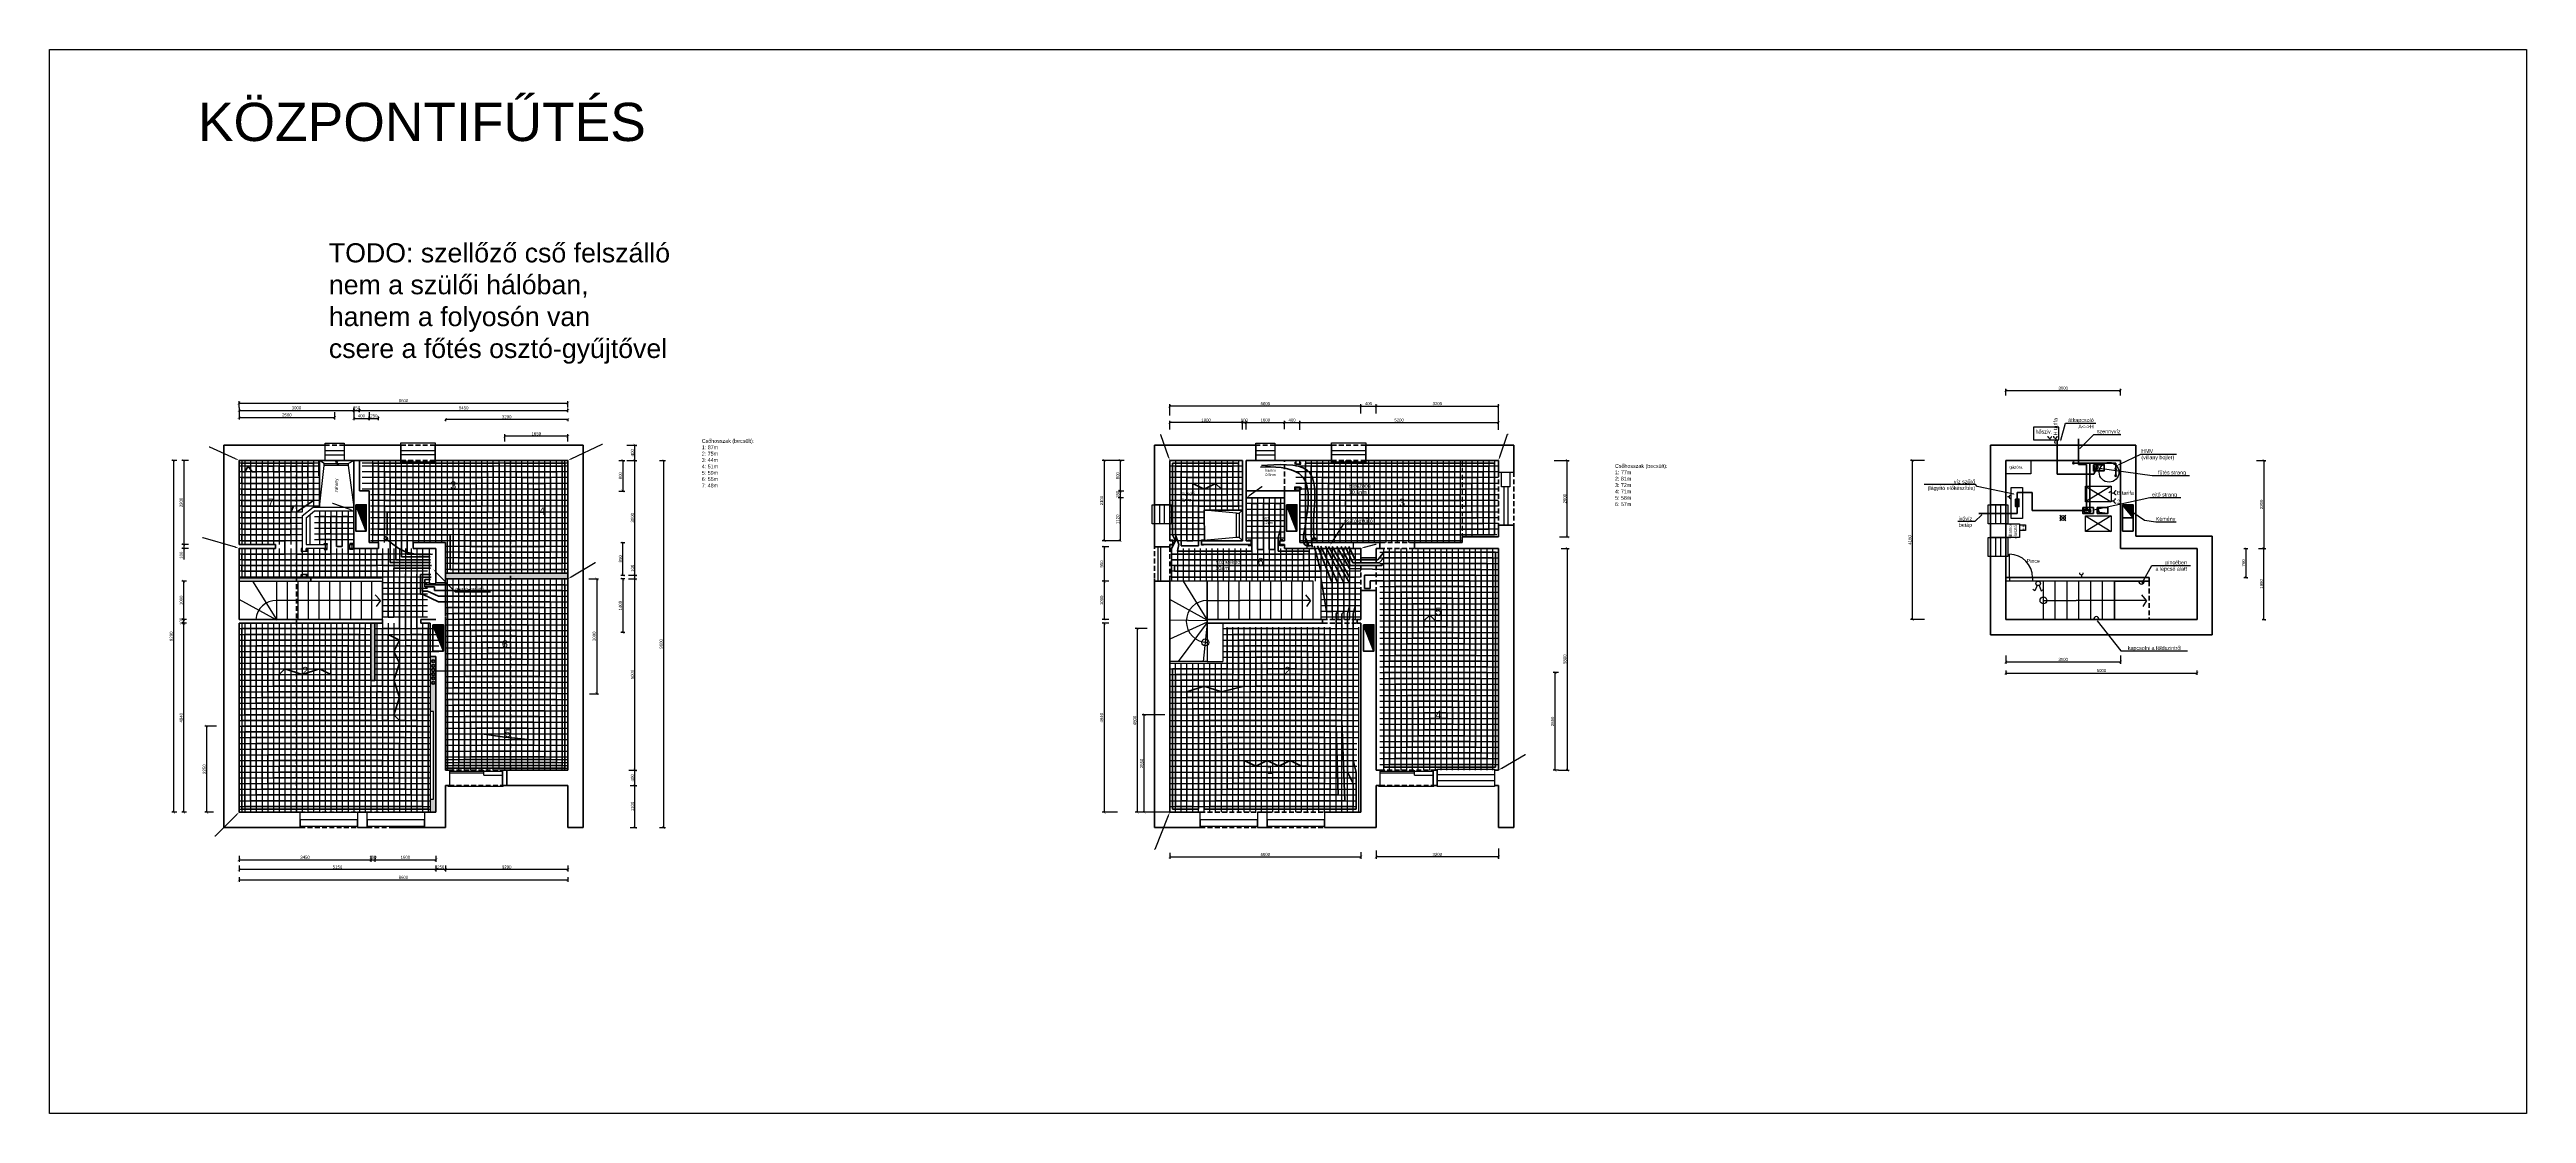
# Model space of a CAD drawing. Header units: metres. Extents: x -98677 to 89321, y -16450 to 242692.
# Drawn here: x -49749 to 15050, y 105471 to 133293 of the extents above; entities that cross this region are included whole.
import ezdxf
from ezdxf import colors
from ezdxf.entities.mleader import LeaderData, LeaderLine
from ezdxf.math import Vec2, Vec3

# ---------------------------------------------------------------- set-up
doc = ezdxf.new("R2010")
doc.units = ezdxf.units.M
doc.header["$LTSCALE"] = 0.001
doc.linetypes.add('DASHED', pattern=[19.05, 12.7, -6.35])
for name, color, linetype, lineweight in [('ajtók', 7, 'Continuous', 25), ('fűtés - előre', 1, 'Continuous', 40), ('fűtés - nyomó', 3, 'Continuous', 50), ('fűtés - vissza', 5, 'Continuous', 40), ('gépészet - be légtechnika', 6, 'Continuous', 40), ('gépészet - víz', 5, 'Continuous', 40), ('külső fal', 7, 'Continuous', 50), ('külső fal - sz', 7, 'DASHED', 50)]:
    doc.layers.add(name, color=color, linetype=linetype, lineweight=lineweight)
for name, color, linetype in [('fűtés', 8, 'Continuous'), ('gépészet - kapcsolók', 4, 'Continuous'), ('gépészet - villany', 6, 'Continuous'), ('gépészet - víz - műtárgy', 252, 'Continuous'), ('lépcső', 170, 'Continuous'), ('Méret', 7, 'Continuous'), ('szagatott', 7, 'DASHED'), ('újfal', 1, 'Continuous'), ('újfal - gipszkarton', 1, 'Continuous'), ('újfal - gipszkarton - sraff', 9, 'Continuous')]:
    doc.layers.add(name, color=color, linetype=linetype)
doc.layers.add('gépészet - elsz. légtechnika', color=7, linetype='Continuous', lineweight=40, true_color=0x890089)
doc.layers.add('gépészet - víz - csatorna', color=7, linetype='Continuous', lineweight=40, true_color=0x985223)
doc.styles.add('dada', font='arial.ttf', dxfattribs={"height": 80})
doc.dimstyles.new('kicsi folyamatos', dxfattribs={"dimscale": 100, "dimtxt": 1, "dimasz": 0.7, "dimexe": 0.5, "dimexo": 0, "dimgap": 0.25, "dimtad": 1, "dimtxsty": 'dada', "dimblk1": 'ARCHTICK', "dimblk2": 'ARCHTICK', "dimsah": 1, "dimcen": 2.5, "dimadec": 0, "dimazin": 0, "dimtfac": 1, "dimtmove": 0, "dimatfit": 3, "dimldrblk": 'ARCHTICK', "dimfxl": 1, "dimarcsym": 0})

# ---------------------------------------------------------------- blocks, each defined once
blk = doc.blocks.new('Fali lámpa')
at = {"layer": 'gépészet - villany', "ltscale": 10000}
blk.add_line((-139, 0), (139, 0), dxfattribs=at)
blk.add_arc((0, 0), 73.7, 0, 180, dxfattribs=at)
blk = doc.blocks.new('Villany - konector')
at = {"layer": 'gépészet - kapcsolók', "ltscale": 10000}
blk.add_line((-51, 0), (-94, 0), dxfattribs=at)
blk.add_arc((0, 0), 50.5, 90, 270, dxfattribs=at)
at = {"layer": 'gépészet - villany', "ltscale": 10000, "style": 'dada'}
blk.add_attdef('DARAB', (36, -65), '', height=100, dxfattribs=at)
blk = doc.blocks.new('Csillar')
at = {"layer": 'gépészet - villany', "ltscale": 10000}
for p, q in [((-76, 76), (76, -76)), ((-76, -76), (76, 76))]:
    blk.add_line(p, q, dxfattribs=at)
blk.add_circle((0, 0), 64.4, dxfattribs=at)
blk = doc.blocks.new('Villany - konector lengő')
at = {"layer": 'gépészet - kapcsolók', "ltscale": 10000}
blk.add_arc((0, 0), 50.5, 90, 270, dxfattribs=at)
blk.add_spline([(-51, 0), (-89, -18), (-153, 21), (-192, -6)], degree=3, dxfattribs=at)
at = {"layer": 'gépészet - villany', "ltscale": 10000, "style": 'dada'}
blk.add_attdef('DARAB', (21, -55), '', height=100, dxfattribs=at)
blk = doc.blocks.new('Villany - kapcsoló 2 sarkú')
at = {"layer": 'gépészet - kapcsolók', "ltscale": 10000}
for p, q in [((-249, 84), (-218, 139)), ((-111, 24), (-249, 84)), ((-111, -22), (-249, -82)), ((-249, -82), (-218, -137))]:
    blk.add_line(p, q, dxfattribs=at)
blk.add_circle((-58, 1), 57.8, dxfattribs=at)
blk = doc.blocks.new('_ArchTick')
at = {"color": 0, "linetype": 'ByBlock', "const_width": 0.15}
blk.add_lwpolyline([(-0.5, -0.5), (0.5, 0.5)], dxfattribs=at)
blk = doc.blocks.new('*D154')
at = {"layer": 'Defpoints', "color": 0, "ltscale": 10000}
for p in [(-10203, 120249), (-10273, 114449), (-10044, 114449)]:
    blk.add_point(p, dxfattribs=at)
at = {"layer": 'Méret', "color": 0, "lineweight": -2, "ltscale": 10000}
for p, q in [((-10203, 120249), (-9994, 120249)), ((-10044, 120249), (-10044, 114449)), ((-10273, 114449), (-9994, 114449))]:
    blk.add_line(p, q, dxfattribs=at)
at = {"layer": 'Méret', "color": 0, "lineweight": -2, "ltscale": 10000, "xscale": 70, "yscale": 70, "zscale": 70}
for p, rotation in [((-10044, 120249), 90), ((-10044, 114449), 270)]:
    blk.add_blockref('_ArchTick', p, dxfattribs=dict(at, rotation=rotation))
at = {"layer": 'Méret', "color": 0, "ltscale": 10000, "insert": (-10110, 117349), "char_height": 80, "attachment_point": 5, "rotation": 90, "style": 'dada'}
blk.add_mtext('5800', dxfattribs=at)
blk = doc.blocks.new('*D155')
at = {"layer": 'Defpoints', "color": 0, "ltscale": 10000}
for p in [(-15043, 112344), (-15043, 112179), (-11843, 112397)]:
    blk.add_point(p, dxfattribs=at)
at = {"layer": 'Méret', "color": 0, "lineweight": -2, "ltscale": 10000}
for p, q in [((-15043, 112344), (-15043, 112129)), ((-11843, 112179), (-15043, 112179)), ((-11843, 112397), (-11843, 112129))]:
    blk.add_line(p, q, dxfattribs=at)
at = {"layer": 'Méret', "color": 0, "lineweight": -2, "ltscale": 10000, "xscale": 70, "yscale": 70, "zscale": 70, "rotation": 180}
blk.add_blockref('_ArchTick', (-15043, 112179), dxfattribs=at)
at = {"layer": 'Méret', "color": 0, "lineweight": -2, "ltscale": 10000, "xscale": 70, "yscale": 70, "zscale": 70}
blk.add_blockref('_ArchTick', (-11843, 112179), dxfattribs=at)
at = {"layer": 'Méret', "color": 0, "ltscale": 10000, "insert": (-13443, 112245), "char_height": 80, "attachment_point": 5, "style": 'dada'}
blk.add_mtext('3200', dxfattribs=at)
blk = doc.blocks.new('*D156')
at = {"layer": 'Defpoints', "color": 0, "ltscale": 10000}
for p in [(-17043, 123352), (-11843, 123537), (-11843, 123393)]:
    blk.add_point(p, dxfattribs=at)
at = {"layer": 'Méret', "color": 0, "lineweight": -2, "ltscale": 10000}
for p, q in [((-17043, 123352), (-17043, 123587)), ((-17043, 123537), (-11843, 123537)), ((-11843, 123393), (-11843, 123587))]:
    blk.add_line(p, q, dxfattribs=at)
at = {"layer": 'Méret', "color": 0, "lineweight": -2, "ltscale": 10000, "xscale": 70, "yscale": 70, "zscale": 70, "rotation": 180}
blk.add_blockref('_ArchTick', (-17043, 123537), dxfattribs=at)
at = {"layer": 'Méret', "color": 0, "lineweight": -2, "ltscale": 10000, "xscale": 70, "yscale": 70, "zscale": 70}
blk.add_blockref('_ArchTick', (-11843, 123537), dxfattribs=at)
at = {"layer": 'Méret', "color": 0, "ltscale": 10000, "insert": (-14443, 123603), "char_height": 80, "attachment_point": 5, "style": 'dada'}
blk.add_mtext('5200', dxfattribs=at)
blk = doc.blocks.new('*D157')
at = {"layer": 'Defpoints', "color": 0, "ltscale": 10000}
for p in [(-10387, 122549), (-10044, 122549), (-10250, 120549)]:
    blk.add_point(p, dxfattribs=at)
at = {"layer": 'Méret', "color": 0, "lineweight": -2, "ltscale": 10000}
for p, q in [((-10387, 122549), (-9994, 122549)), ((-10044, 120549), (-10044, 122549)), ((-10250, 120549), (-9994, 120549))]:
    blk.add_line(p, q, dxfattribs=at)
at = {"layer": 'Méret', "color": 0, "lineweight": -2, "ltscale": 10000, "xscale": 70, "yscale": 70, "zscale": 70}
for p, rotation in [((-10044, 122549), 90), ((-10044, 120549), 270)]:
    blk.add_blockref('_ArchTick', p, dxfattribs=dict(at, rotation=rotation))
at = {"layer": 'Méret', "color": 0, "ltscale": 10000, "insert": (-10110, 121549), "char_height": 80, "attachment_point": 5, "rotation": 90, "style": 'dada'}
blk.add_mtext('2000', dxfattribs=at)
blk = doc.blocks.new('*D158')
at = {"layer": 'Defpoints', "color": 0, "ltscale": 10000}
for p in [(-18443, 123358), (-17443, 123537), (-17443, 123364)]:
    blk.add_point(p, dxfattribs=at)
at = {"layer": 'Méret', "color": 0, "lineweight": -2, "ltscale": 10000}
for p, q in [((-18443, 123358), (-18443, 123587)), ((-18443, 123537), (-17443, 123537)), ((-17443, 123364), (-17443, 123587))]:
    blk.add_line(p, q, dxfattribs=at)
at = {"layer": 'Méret', "color": 0, "lineweight": -2, "ltscale": 10000, "xscale": 70, "yscale": 70, "zscale": 70, "rotation": 180}
blk.add_blockref('_ArchTick', (-18443, 123537), dxfattribs=at)
at = {"layer": 'Méret', "color": 0, "lineweight": -2, "ltscale": 10000, "xscale": 70, "yscale": 70, "zscale": 70}
blk.add_blockref('_ArchTick', (-17443, 123537), dxfattribs=at)
at = {"layer": 'Méret', "color": 0, "ltscale": 10000, "insert": (-17943, 123603), "char_height": 80, "attachment_point": 5, "style": 'dada'}
blk.add_mtext('1000', dxfattribs=at)
blk = doc.blocks.new('*D159')
at = {"layer": 'Defpoints', "color": 0, "ltscale": 10000}
for p in [(-22036, 120289), (-22159, 119389), (-22040, 119389)]:
    blk.add_point(p, dxfattribs=at)
at = {"layer": 'Méret', "color": 0, "lineweight": -2, "ltscale": 10000}
for p, q in [((-22036, 120289), (-22209, 120289)), ((-22159, 120289), (-22159, 119389)), ((-22040, 119389), (-22209, 119389))]:
    blk.add_line(p, q, dxfattribs=at)
at = {"layer": 'Méret', "color": 0, "lineweight": -2, "ltscale": 10000, "xscale": 70, "yscale": 70, "zscale": 70}
for p, rotation in [((-22159, 120289), 90), ((-22159, 119389), 270)]:
    blk.add_blockref('_ArchTick', p, dxfattribs=dict(at, rotation=rotation))
at = {"layer": 'Méret', "color": 0, "ltscale": 10000, "insert": (-22225, 119839), "char_height": 80, "attachment_point": 5, "rotation": 90, "style": 'dada'}
blk.add_mtext('900', dxfattribs=at)
blk = doc.blocks.new('*D160')
at = {"layer": 'Defpoints', "color": 0, "ltscale": 10000}
for p in [(-22040, 118289), (-22159, 113349), (-21812, 113349)]:
    blk.add_point(p, dxfattribs=at)
at = {"layer": 'Méret', "color": 0, "lineweight": -2, "ltscale": 10000}
for p, q in [((-22040, 118289), (-22209, 118289)), ((-22159, 118289), (-22159, 113349)), ((-21812, 113349), (-22209, 113349))]:
    blk.add_line(p, q, dxfattribs=at)
at = {"layer": 'Méret', "color": 0, "lineweight": -2, "ltscale": 10000, "xscale": 70, "yscale": 70, "zscale": 70}
for p, rotation in [((-22159, 118289), 90), ((-22159, 113349), 270)]:
    blk.add_blockref('_ArchTick', p, dxfattribs=dict(at, rotation=rotation))
at = {"layer": 'Méret', "color": 0, "ltscale": 10000, "insert": (-22225, 115819), "char_height": 80, "attachment_point": 5, "rotation": 90, "style": 'dada'}
blk.add_mtext('4940', dxfattribs=at)
blk = doc.blocks.new('*D161')
at = {"layer": 'Defpoints', "color": 0, "ltscale": 10000}
for p in [(-20443, 112283), (-15443, 112305), (-15443, 112179)]:
    blk.add_point(p, dxfattribs=at)
at = {"layer": 'Méret', "color": 0, "lineweight": -2, "ltscale": 10000}
for p, q in [((-20443, 112283), (-20443, 112129)), ((-20443, 112179), (-15443, 112179)), ((-15443, 112305), (-15443, 112129))]:
    blk.add_line(p, q, dxfattribs=at)
at = {"layer": 'Méret', "color": 0, "lineweight": -2, "ltscale": 10000, "xscale": 70, "yscale": 70, "zscale": 70, "rotation": 180}
blk.add_blockref('_ArchTick', (-20443, 112179), dxfattribs=at)
at = {"layer": 'Méret', "color": 0, "lineweight": -2, "ltscale": 10000, "xscale": 70, "yscale": 70, "zscale": 70}
blk.add_blockref('_ArchTick', (-15443, 112179), dxfattribs=at)
at = {"layer": 'Méret', "color": 0, "ltscale": 10000, "insert": (-17943, 112245), "char_height": 80, "attachment_point": 5, "style": 'dada'}
blk.add_mtext('5000', dxfattribs=at)
blk = doc.blocks.new('*D162')
at = {"layer": 'Defpoints', "color": 0, "ltscale": 10000}
for p in [(-20443, 123968), (-15443, 123774), (-20443, 123724)]:
    blk.add_point(p, dxfattribs=at)
at = {"layer": 'Méret', "color": 0, "lineweight": -2, "ltscale": 10000}
for p, q in [((-20443, 123724), (-20443, 124018)), ((-15443, 123968), (-20443, 123968)), ((-15443, 123774), (-15443, 124018))]:
    blk.add_line(p, q, dxfattribs=at)
at = {"layer": 'Méret', "color": 0, "lineweight": -2, "ltscale": 10000, "xscale": 70, "yscale": 70, "zscale": 70, "rotation": 180}
blk.add_blockref('_ArchTick', (-20443, 123968), dxfattribs=at)
at = {"layer": 'Méret', "color": 0, "lineweight": -2, "ltscale": 10000, "xscale": 70, "yscale": 70, "zscale": 70}
blk.add_blockref('_ArchTick', (-15443, 123968), dxfattribs=at)
at = {"layer": 'Méret', "color": 0, "ltscale": 10000, "insert": (-17943, 124034), "char_height": 80, "attachment_point": 5, "style": 'dada'}
blk.add_mtext('5000', dxfattribs=at)
blk = doc.blocks.new('*D163')
at = {"layer": 'Defpoints', "color": 0, "ltscale": 10000}
for p in [(-15443, 123774), (-15043, 123968), (-15043, 123776)]:
    blk.add_point(p, dxfattribs=at)
at = {"layer": 'Méret', "color": 0, "lineweight": -2, "ltscale": 10000}
for p, q in [((-15443, 123774), (-15443, 124018)), ((-15443, 123968), (-15043, 123968)), ((-15043, 123776), (-15043, 124018))]:
    blk.add_line(p, q, dxfattribs=at)
at = {"layer": 'Méret', "color": 0, "lineweight": -2, "ltscale": 10000, "xscale": 70, "yscale": 70, "zscale": 70, "rotation": 180}
blk.add_blockref('_ArchTick', (-15443, 123968), dxfattribs=at)
at = {"layer": 'Méret', "color": 0, "lineweight": -2, "ltscale": 10000, "xscale": 70, "yscale": 70, "zscale": 70}
blk.add_blockref('_ArchTick', (-15043, 123968), dxfattribs=at)
at = {"layer": 'Méret', "color": 0, "ltscale": 10000, "insert": (-15243, 124034), "char_height": 80, "attachment_point": 5, "style": 'dada'}
blk.add_mtext('400', dxfattribs=at)
blk = doc.blocks.new('*D164')
at = {"layer": 'Defpoints', "color": 0, "ltscale": 10000}
for p in [(-15043, 123776), (-11843, 123968), (-11843, 123351)]:
    blk.add_point(p, dxfattribs=at)
at = {"layer": 'Méret', "color": 0, "lineweight": -2, "ltscale": 10000}
for p, q in [((-15043, 123776), (-15043, 124018)), ((-15043, 123968), (-11843, 123968)), ((-11843, 123351), (-11843, 124018))]:
    blk.add_line(p, q, dxfattribs=at)
at = {"layer": 'Méret', "color": 0, "lineweight": -2, "ltscale": 10000, "xscale": 70, "yscale": 70, "zscale": 70, "rotation": 180}
blk.add_blockref('_ArchTick', (-15043, 123968), dxfattribs=at)
at = {"layer": 'Méret', "color": 0, "lineweight": -2, "ltscale": 10000, "xscale": 70, "yscale": 70, "zscale": 70}
blk.add_blockref('_ArchTick', (-11843, 123968), dxfattribs=at)
at = {"layer": 'Méret', "color": 0, "ltscale": 10000, "insert": (-13443, 124034), "char_height": 80, "attachment_point": 5, "style": 'dada'}
blk.add_mtext('3200', dxfattribs=at)
blk = doc.blocks.new('*D165')
at = {"layer": 'Defpoints', "color": 0, "ltscale": 10000}
for p in [(-22040, 119389), (-22159, 118389), (-22040, 118389)]:
    blk.add_point(p, dxfattribs=at)
at = {"layer": 'Méret', "color": 0, "lineweight": -2, "ltscale": 10000}
for p, q in [((-22040, 119389), (-22209, 119389)), ((-22159, 119389), (-22159, 118389)), ((-22040, 118389), (-22209, 118389))]:
    blk.add_line(p, q, dxfattribs=at)
at = {"layer": 'Méret', "color": 0, "lineweight": -2, "ltscale": 10000, "xscale": 70, "yscale": 70, "zscale": 70}
for p, rotation in [((-22159, 119389), 90), ((-22159, 118389), 270)]:
    blk.add_blockref('_ArchTick', p, dxfattribs=dict(at, rotation=rotation))
at = {"layer": 'Méret', "color": 0, "ltscale": 10000, "insert": (-22225, 118889), "char_height": 80, "attachment_point": 5, "rotation": 90, "style": 'dada'}
blk.add_mtext('1000', dxfattribs=at)
blk = doc.blocks.new('*D166')
at = {"layer": 'Defpoints', "color": 0, "ltscale": 10000}
for p in [(-21030, 118149), (-21294, 113349), (-20443, 113349)]:
    blk.add_point(p, dxfattribs=at)
at = {"layer": 'Méret', "color": 0, "lineweight": -2, "ltscale": 10000}
for p, q in [((-21030, 118149), (-21344, 118149)), ((-21294, 118149), (-21294, 113349)), ((-20443, 113349), (-21344, 113349))]:
    blk.add_line(p, q, dxfattribs=at)
at = {"layer": 'Méret', "color": 0, "lineweight": -2, "ltscale": 10000, "xscale": 70, "yscale": 70, "zscale": 70}
for p, rotation in [((-21294, 118149), 90), ((-21294, 113349), 270)]:
    blk.add_blockref('_ArchTick', p, dxfattribs=dict(at, rotation=rotation))
at = {"layer": 'Méret', "color": 0, "ltscale": 10000, "insert": (-21360, 115749), "char_height": 80, "attachment_point": 5, "rotation": 90, "style": 'dada'}
blk.add_mtext('4800', dxfattribs=at)
blk = doc.blocks.new('*D167')
at = {"layer": 'Defpoints', "color": 0, "ltscale": 10000}
for p in [(-21112, 115899), (-20575, 115899), (-20575, 113349)]:
    blk.add_point(p, dxfattribs=at)
at = {"layer": 'Méret', "color": 0, "lineweight": -2, "ltscale": 10000}
for p, q in [((-20575, 115899), (-21162, 115899)), ((-21112, 113349), (-21112, 115899)), ((-20575, 113349), (-21162, 113349))]:
    blk.add_line(p, q, dxfattribs=at)
at = {"layer": 'Méret', "color": 0, "lineweight": -2, "ltscale": 10000, "xscale": 70, "yscale": 70, "zscale": 70}
for p, rotation in [((-21112, 115899), 90), ((-21112, 113349), 270)]:
    blk.add_blockref('_ArchTick', p, dxfattribs=dict(at, rotation=rotation))
at = {"layer": 'Méret', "color": 0, "ltscale": 10000, "insert": (-21178, 114624), "char_height": 80, "attachment_point": 5, "rotation": 90, "style": 'dada'}
blk.add_mtext('2550', dxfattribs=at)
blk = doc.blocks.new('*D168')
at = {"layer": 'Defpoints', "color": 0, "ltscale": 10000}
for p in [(-10363, 116999), (-10273, 116999), (-10273, 114449)]:
    blk.add_point(p, dxfattribs=at)
at = {"layer": 'Méret', "color": 0, "lineweight": -2, "ltscale": 10000}
for p, q in [((-10273, 116999), (-10413, 116999)), ((-10363, 114449), (-10363, 116999)), ((-10273, 114449), (-10413, 114449))]:
    blk.add_line(p, q, dxfattribs=at)
at = {"layer": 'Méret', "color": 0, "lineweight": -2, "ltscale": 10000, "xscale": 70, "yscale": 70, "zscale": 70}
for p, rotation in [((-10363, 116999), 90), ((-10363, 114449), 270)]:
    blk.add_blockref('_ArchTick', p, dxfattribs=dict(at, rotation=rotation))
at = {"layer": 'Méret', "color": 0, "ltscale": 10000, "insert": (-10429, 115724), "char_height": 80, "attachment_point": 5, "rotation": 90, "style": 'dada'}
blk.add_mtext('2550', dxfattribs=at)
blk = doc.blocks.new('*D169')
at = {"layer": 'Defpoints', "color": 0, "ltscale": 10000}
for p in [(-17443, 123364), (-17043, 123537), (-17043, 123352)]:
    blk.add_point(p, dxfattribs=at)
at = {"layer": 'Méret', "color": 0, "lineweight": -2, "ltscale": 10000}
for p, q in [((-17443, 123364), (-17443, 123587)), ((-17443, 123537), (-17043, 123537)), ((-17043, 123352), (-17043, 123587))]:
    blk.add_line(p, q, dxfattribs=at)
at = {"layer": 'Méret', "color": 0, "lineweight": -2, "ltscale": 10000, "xscale": 70, "yscale": 70, "zscale": 70, "rotation": 180}
blk.add_blockref('_ArchTick', (-17443, 123537), dxfattribs=at)
at = {"layer": 'Méret', "color": 0, "lineweight": -2, "ltscale": 10000, "xscale": 70, "yscale": 70, "zscale": 70}
blk.add_blockref('_ArchTick', (-17043, 123537), dxfattribs=at)
at = {"layer": 'Méret', "color": 0, "ltscale": 10000, "insert": (-17243, 123603), "char_height": 80, "attachment_point": 5, "style": 'dada'}
blk.add_mtext('400', dxfattribs=at)
blk = doc.blocks.new('*D170')
at = {"layer": 'Defpoints', "color": 0, "ltscale": 10000}
for p in [(-18543, 123358), (-18443, 123537), (-18443, 123358)]:
    blk.add_point(p, dxfattribs=at)
at = {"layer": 'Méret', "color": 0, "lineweight": -2, "ltscale": 10000}
for p, q in [((-18543, 123358), (-18543, 123587)), ((-18543, 123537), (-18443, 123537)), ((-18443, 123358), (-18443, 123587))]:
    blk.add_line(p, q, dxfattribs=at)
at = {"layer": 'Méret', "color": 0, "lineweight": -2, "ltscale": 10000, "xscale": 70, "yscale": 70, "zscale": 70, "rotation": 180}
blk.add_blockref('_ArchTick', (-18543, 123537), dxfattribs=at)
at = {"layer": 'Méret', "color": 0, "lineweight": -2, "ltscale": 10000, "xscale": 70, "yscale": 70, "zscale": 70}
blk.add_blockref('_ArchTick', (-18443, 123537), dxfattribs=at)
at = {"layer": 'Méret', "color": 0, "ltscale": 10000, "insert": (-18493, 123603), "char_height": 80, "attachment_point": 5, "style": 'dada'}
blk.add_mtext('100', dxfattribs=at)
blk = doc.blocks.new('*D171')
at = {"layer": 'Defpoints', "color": 0, "ltscale": 10000}
for p in [(-20443, 123537), (-20443, 123358), (-18543, 123358)]:
    blk.add_point(p, dxfattribs=at)
at = {"layer": 'Méret', "color": 0, "lineweight": -2, "ltscale": 10000}
for p, q in [((-20443, 123358), (-20443, 123587)), ((-18543, 123537), (-20443, 123537)), ((-18543, 123358), (-18543, 123587))]:
    blk.add_line(p, q, dxfattribs=at)
at = {"layer": 'Méret', "color": 0, "lineweight": -2, "ltscale": 10000, "xscale": 70, "yscale": 70, "zscale": 70, "rotation": 180}
blk.add_blockref('_ArchTick', (-20443, 123537), dxfattribs=at)
at = {"layer": 'Méret', "color": 0, "lineweight": -2, "ltscale": 10000, "xscale": 70, "yscale": 70, "zscale": 70}
blk.add_blockref('_ArchTick', (-18543, 123537), dxfattribs=at)
at = {"layer": 'Méret', "color": 0, "ltscale": 10000, "insert": (-19493, 123603), "char_height": 80, "attachment_point": 5, "style": 'dada'}
blk.add_mtext('1900', dxfattribs=at)
blk = doc.blocks.new('*D215')
at = {"layer": 'Defpoints', "color": 0, "ltscale": 10000}
for p in [(-44790, 123929), (-36190, 124046), (-36190, 123929)]:
    blk.add_point(p, dxfattribs=at)
at = {"layer": 'Méret', "color": 0, "lineweight": -2, "ltscale": 10000}
for p, q in [((-44790, 123929), (-44790, 124096)), ((-44790, 124046), (-36190, 124046)), ((-36190, 123929), (-36190, 124096))]:
    blk.add_line(p, q, dxfattribs=at)
at = {"layer": 'Méret', "color": 0, "lineweight": -2, "ltscale": 10000, "xscale": 70, "yscale": 70, "zscale": 70, "rotation": 180}
blk.add_blockref('_ArchTick', (-44790, 124046), dxfattribs=at)
at = {"layer": 'Méret', "color": 0, "lineweight": -2, "ltscale": 10000, "xscale": 70, "yscale": 70, "zscale": 70}
blk.add_blockref('_ArchTick', (-36190, 124046), dxfattribs=at)
at = {"layer": 'Méret', "color": 0, "ltscale": 10000, "insert": (-40490, 124112), "char_height": 80, "attachment_point": 5, "style": 'dada'}
blk.add_mtext('8600', dxfattribs=at)
blk = doc.blocks.new('*D216')
at = {"layer": 'Defpoints', "color": 0, "ltscale": 10000}
for p in [(-44790, 123929), (-41790, 123929), (-41790, 123857)]:
    blk.add_point(p, dxfattribs=at)
at = {"layer": 'Méret', "color": 0, "lineweight": -2, "ltscale": 10000}
for p, q in [((-44790, 123929), (-44790, 123807)), ((-44790, 123857), (-41790, 123857)), ((-41790, 123929), (-41790, 123807))]:
    blk.add_line(p, q, dxfattribs=at)
at = {"layer": 'Méret', "color": 0, "lineweight": -2, "ltscale": 10000, "xscale": 70, "yscale": 70, "zscale": 70, "rotation": 180}
blk.add_blockref('_ArchTick', (-44790, 123857), dxfattribs=at)
at = {"layer": 'Méret', "color": 0, "lineweight": -2, "ltscale": 10000, "xscale": 70, "yscale": 70, "zscale": 70}
blk.add_blockref('_ArchTick', (-41790, 123857), dxfattribs=at)
at = {"layer": 'Méret', "color": 0, "ltscale": 10000, "insert": (-43290, 123923), "char_height": 80, "attachment_point": 5, "style": 'dada'}
blk.add_mtext('3000', dxfattribs=at)
blk = doc.blocks.new('*D217')
at = {"layer": 'Defpoints', "color": 0, "ltscale": 10000}
for p in [(-41790, 123807), (-41640, 123857), (-41640, 123807)]:
    blk.add_point(p, dxfattribs=at)
at = {"layer": 'Méret', "color": 0, "lineweight": -2, "ltscale": 10000}
for p, q in [((-41790, 123807), (-41790, 123907)), ((-41790, 123857), (-41640, 123857)), ((-41640, 123807), (-41640, 123907))]:
    blk.add_line(p, q, dxfattribs=at)
at = {"layer": 'Méret', "color": 0, "lineweight": -2, "ltscale": 10000, "xscale": 70, "yscale": 70, "zscale": 70, "rotation": 180}
blk.add_blockref('_ArchTick', (-41790, 123857), dxfattribs=at)
at = {"layer": 'Méret', "color": 0, "lineweight": -2, "ltscale": 10000, "xscale": 70, "yscale": 70, "zscale": 70}
blk.add_blockref('_ArchTick', (-41640, 123857), dxfattribs=at)
at = {"layer": 'Méret', "color": 0, "ltscale": 10000, "insert": (-41715, 123923), "char_height": 80, "attachment_point": 5, "style": 'dada'}
blk.add_mtext('150', dxfattribs=at)
blk = doc.blocks.new('*D218')
at = {"layer": 'Defpoints', "color": 0, "ltscale": 10000}
for p in [(-41640, 123807), (-36190, 123857), (-36190, 123807)]:
    blk.add_point(p, dxfattribs=at)
at = {"layer": 'Méret', "color": 0, "lineweight": -2, "ltscale": 10000}
for p, q in [((-41640, 123807), (-41640, 123907)), ((-41640, 123857), (-36190, 123857)), ((-36190, 123807), (-36190, 123907))]:
    blk.add_line(p, q, dxfattribs=at)
at = {"layer": 'Méret', "color": 0, "lineweight": -2, "ltscale": 10000, "xscale": 70, "yscale": 70, "zscale": 70, "rotation": 180}
blk.add_blockref('_ArchTick', (-41640, 123857), dxfattribs=at)
at = {"layer": 'Méret', "color": 0, "lineweight": -2, "ltscale": 10000, "xscale": 70, "yscale": 70, "zscale": 70}
blk.add_blockref('_ArchTick', (-36190, 123857), dxfattribs=at)
at = {"layer": 'Méret', "color": 0, "ltscale": 10000, "insert": (-38915, 123923), "char_height": 80, "attachment_point": 5, "style": 'dada'}
blk.add_mtext('5450', dxfattribs=at)
blk = doc.blocks.new('*D219')
at = {"layer": 'Defpoints', "color": 0, "ltscale": 10000}
for p in [(-44790, 123807), (-42290, 123807), (-42290, 123672)]:
    blk.add_point(p, dxfattribs=at)
at = {"layer": 'Méret', "color": 0, "lineweight": -2, "ltscale": 10000}
for p, q in [((-44790, 123807), (-44790, 123622)), ((-42290, 123807), (-42290, 123622)), ((-44790, 123672), (-42290, 123672))]:
    blk.add_line(p, q, dxfattribs=at)
at = {"layer": 'Méret', "color": 0, "lineweight": -2, "ltscale": 10000, "xscale": 70, "yscale": 70, "zscale": 70, "rotation": 180}
blk.add_blockref('_ArchTick', (-44790, 123672), dxfattribs=at)
at = {"layer": 'Méret', "color": 0, "lineweight": -2, "ltscale": 10000, "xscale": 70, "yscale": 70, "zscale": 70}
blk.add_blockref('_ArchTick', (-42290, 123672), dxfattribs=at)
at = {"layer": 'Méret', "color": 0, "ltscale": 10000, "insert": (-43540, 123738), "char_height": 80, "attachment_point": 5, "style": 'dada'}
blk.add_mtext('2500', dxfattribs=at)
blk = doc.blocks.new('*D220')
at = {"layer": 'Defpoints', "color": 0, "ltscale": 10000}
for p in [(-41790, 123807), (-41390, 123807), (-41390, 123648)]:
    blk.add_point(p, dxfattribs=at)
at = {"layer": 'Méret', "color": 0, "lineweight": -2, "ltscale": 10000}
for p, q in [((-41790, 123807), (-41790, 123598)), ((-41390, 123807), (-41390, 123598)), ((-41790, 123648), (-41390, 123648))]:
    blk.add_line(p, q, dxfattribs=at)
at = {"layer": 'Méret', "color": 0, "lineweight": -2, "ltscale": 10000, "xscale": 70, "yscale": 70, "zscale": 70, "rotation": 180}
blk.add_blockref('_ArchTick', (-41790, 123648), dxfattribs=at)
at = {"layer": 'Méret', "color": 0, "lineweight": -2, "ltscale": 10000, "xscale": 70, "yscale": 70, "zscale": 70}
blk.add_blockref('_ArchTick', (-41390, 123648), dxfattribs=at)
at = {"layer": 'Méret', "color": 0, "ltscale": 10000, "insert": (-41590, 123714), "char_height": 80, "attachment_point": 5, "style": 'dada'}
blk.add_mtext('400', dxfattribs=at)
blk = doc.blocks.new('*D221')
at = {"layer": 'Defpoints', "color": 0, "ltscale": 10000}
for p in [(-41390, 123598), (-41140, 123648), (-41140, 123598)]:
    blk.add_point(p, dxfattribs=at)
at = {"layer": 'Méret', "color": 0, "lineweight": -2, "ltscale": 10000}
for p, q in [((-41390, 123598), (-41390, 123698)), ((-41390, 123648), (-41140, 123648)), ((-41140, 123598), (-41140, 123698))]:
    blk.add_line(p, q, dxfattribs=at)
at = {"layer": 'Méret', "color": 0, "lineweight": -2, "ltscale": 10000, "xscale": 70, "yscale": 70, "zscale": 70, "rotation": 180}
blk.add_blockref('_ArchTick', (-41390, 123648), dxfattribs=at)
at = {"layer": 'Méret', "color": 0, "lineweight": -2, "ltscale": 10000, "xscale": 70, "yscale": 70, "zscale": 70}
blk.add_blockref('_ArchTick', (-41140, 123648), dxfattribs=at)
at = {"layer": 'Méret', "color": 0, "ltscale": 10000, "insert": (-41265, 123714), "char_height": 80, "attachment_point": 5, "style": 'dada'}
blk.add_mtext('250', dxfattribs=at)
blk = doc.blocks.new('*D222')
at = {"layer": 'Defpoints', "color": 0, "ltscale": 10000}
for p in [(-39390, 123632), (-39390, 123623), (-36190, 123632)]:
    blk.add_point(p, dxfattribs=at)
at = {"layer": 'Méret', "color": 0, "lineweight": -2, "ltscale": 10000}
for p, q in [((-39390, 123632), (-39390, 123573)), ((-36190, 123623), (-39390, 123623)), ((-36190, 123632), (-36190, 123573))]:
    blk.add_line(p, q, dxfattribs=at)
at = {"layer": 'Méret', "color": 0, "lineweight": -2, "ltscale": 10000, "xscale": 70, "yscale": 70, "zscale": 70, "rotation": 180}
blk.add_blockref('_ArchTick', (-39390, 123623), dxfattribs=at)
at = {"layer": 'Méret', "color": 0, "lineweight": -2, "ltscale": 10000, "xscale": 70, "yscale": 70, "zscale": 70}
blk.add_blockref('_ArchTick', (-36190, 123623), dxfattribs=at)
at = {"layer": 'Méret', "color": 0, "ltscale": 10000, "insert": (-37790, 123689), "char_height": 80, "attachment_point": 5, "style": 'dada'}
blk.add_mtext('3200', dxfattribs=at)
blk = doc.blocks.new('*D223')
at = {"layer": 'Defpoints', "color": 0, "ltscale": 10000}
for p in [(-44790, 111651), (-36190, 111651), (-36190, 111580)]:
    blk.add_point(p, dxfattribs=at)
at = {"layer": 'Méret', "color": 0, "lineweight": -2, "ltscale": 10000}
for p, q in [((-44790, 111651), (-44790, 111530)), ((-44790, 111580), (-36190, 111580)), ((-36190, 111651), (-36190, 111530))]:
    blk.add_line(p, q, dxfattribs=at)
at = {"layer": 'Méret', "color": 0, "lineweight": -2, "ltscale": 10000, "xscale": 70, "yscale": 70, "zscale": 70, "rotation": 180}
blk.add_blockref('_ArchTick', (-44790, 111580), dxfattribs=at)
at = {"layer": 'Méret', "color": 0, "lineweight": -2, "ltscale": 10000, "xscale": 70, "yscale": 70, "zscale": 70}
blk.add_blockref('_ArchTick', (-36190, 111580), dxfattribs=at)
at = {"layer": 'Méret', "color": 0, "ltscale": 10000, "insert": (-40490, 111646), "char_height": 80, "attachment_point": 5, "style": 'dada'}
blk.add_mtext('8600', dxfattribs=at)
blk = doc.blocks.new('*D224')
at = {"layer": 'Defpoints', "color": 0, "ltscale": 10000}
for p in [(-39390, 111955), (-39390, 111849), (-36190, 111955)]:
    blk.add_point(p, dxfattribs=at)
at = {"layer": 'Méret', "color": 0, "lineweight": -2, "ltscale": 10000}
for p, q in [((-39390, 111955), (-39390, 111799)), ((-36190, 111849), (-39390, 111849)), ((-36190, 111955), (-36190, 111799))]:
    blk.add_line(p, q, dxfattribs=at)
at = {"layer": 'Méret', "color": 0, "lineweight": -2, "ltscale": 10000, "xscale": 70, "yscale": 70, "zscale": 70, "rotation": 180}
blk.add_blockref('_ArchTick', (-39390, 111849), dxfattribs=at)
at = {"layer": 'Méret', "color": 0, "lineweight": -2, "ltscale": 10000, "xscale": 70, "yscale": 70, "zscale": 70}
blk.add_blockref('_ArchTick', (-36190, 111849), dxfattribs=at)
at = {"layer": 'Méret', "color": 0, "ltscale": 10000, "insert": (-37790, 111915), "char_height": 80, "attachment_point": 5, "style": 'dada'}
blk.add_mtext('3200', dxfattribs=at)
blk = doc.blocks.new('*D225')
at = {"layer": 'Defpoints', "color": 0, "ltscale": 10000}
for p in [(-39640, 111955), (-39640, 111849), (-39390, 111955)]:
    blk.add_point(p, dxfattribs=at)
at = {"layer": 'Méret', "color": 0, "lineweight": -2, "ltscale": 10000}
for p, q in [((-39640, 111955), (-39640, 111799)), ((-39390, 111849), (-39640, 111849)), ((-39390, 111955), (-39390, 111799))]:
    blk.add_line(p, q, dxfattribs=at)
at = {"layer": 'Méret', "color": 0, "lineweight": -2, "ltscale": 10000, "xscale": 70, "yscale": 70, "zscale": 70, "rotation": 180}
blk.add_blockref('_ArchTick', (-39640, 111849), dxfattribs=at)
at = {"layer": 'Méret', "color": 0, "lineweight": -2, "ltscale": 10000, "xscale": 70, "yscale": 70, "zscale": 70}
blk.add_blockref('_ArchTick', (-39390, 111849), dxfattribs=at)
at = {"layer": 'Méret', "color": 0, "ltscale": 10000, "insert": (-39515, 111915), "char_height": 80, "attachment_point": 5, "style": 'dada'}
blk.add_mtext('250', dxfattribs=at)
blk = doc.blocks.new('*D226')
at = {"layer": 'Defpoints', "color": 0, "ltscale": 10000}
for p in [(-44790, 111955), (-44790, 111849), (-39640, 111955)]:
    blk.add_point(p, dxfattribs=at)
at = {"layer": 'Méret', "color": 0, "lineweight": -2, "ltscale": 10000}
for p, q in [((-44790, 111955), (-44790, 111799)), ((-39640, 111849), (-44790, 111849)), ((-39640, 111955), (-39640, 111799))]:
    blk.add_line(p, q, dxfattribs=at)
at = {"layer": 'Méret', "color": 0, "lineweight": -2, "ltscale": 10000, "xscale": 70, "yscale": 70, "zscale": 70, "rotation": 180}
blk.add_blockref('_ArchTick', (-44790, 111849), dxfattribs=at)
at = {"layer": 'Méret', "color": 0, "lineweight": -2, "ltscale": 10000, "xscale": 70, "yscale": 70, "zscale": 70}
blk.add_blockref('_ArchTick', (-39640, 111849), dxfattribs=at)
at = {"layer": 'Méret', "color": 0, "ltscale": 10000, "insert": (-42215, 111915), "char_height": 80, "attachment_point": 5, "style": 'dada'}
blk.add_mtext('5150', dxfattribs=at)
blk = doc.blocks.new('*D227')
at = {"layer": 'Defpoints', "color": 0, "ltscale": 10000}
for p in [(-44790, 112207), (-41340, 112207), (-41340, 112104)]:
    blk.add_point(p, dxfattribs=at)
at = {"layer": 'Méret', "color": 0, "lineweight": -2, "ltscale": 10000}
for p, q in [((-44790, 112207), (-44790, 112054)), ((-44790, 112104), (-41340, 112104)), ((-41340, 112207), (-41340, 112054))]:
    blk.add_line(p, q, dxfattribs=at)
at = {"layer": 'Méret', "color": 0, "lineweight": -2, "ltscale": 10000, "xscale": 70, "yscale": 70, "zscale": 70, "rotation": 180}
blk.add_blockref('_ArchTick', (-44790, 112104), dxfattribs=at)
at = {"layer": 'Méret', "color": 0, "lineweight": -2, "ltscale": 10000, "xscale": 70, "yscale": 70, "zscale": 70}
blk.add_blockref('_ArchTick', (-41340, 112104), dxfattribs=at)
at = {"layer": 'Méret', "color": 0, "ltscale": 10000, "insert": (-43065, 112170), "char_height": 80, "attachment_point": 5, "style": 'dada'}
blk.add_mtext('3450', dxfattribs=at)
blk = doc.blocks.new('*D228')
at = {"layer": 'Defpoints', "color": 0, "ltscale": 10000}
for p in [(-41340, 112207), (-41240, 112207), (-41240, 112104)]:
    blk.add_point(p, dxfattribs=at)
at = {"layer": 'Méret', "color": 0, "lineweight": -2, "ltscale": 10000}
for p, q in [((-41340, 112207), (-41340, 112054)), ((-41340, 112104), (-41240, 112104)), ((-41240, 112207), (-41240, 112054))]:
    blk.add_line(p, q, dxfattribs=at)
at = {"layer": 'Méret', "color": 0, "lineweight": -2, "ltscale": 10000, "xscale": 70, "yscale": 70, "zscale": 70, "rotation": 180}
blk.add_blockref('_ArchTick', (-41340, 112104), dxfattribs=at)
at = {"layer": 'Méret', "color": 0, "lineweight": -2, "ltscale": 10000, "xscale": 70, "yscale": 70, "zscale": 70}
blk.add_blockref('_ArchTick', (-41240, 112104), dxfattribs=at)
at = {"layer": 'Méret', "color": 0, "ltscale": 10000, "insert": (-41290, 112170), "char_height": 80, "attachment_point": 5, "style": 'dada'}
blk.add_mtext('100', dxfattribs=at)
blk = doc.blocks.new('*D229')
at = {"layer": 'Defpoints', "color": 0, "ltscale": 10000}
for p in [(-41240, 112207), (-39640, 112207), (-39640, 112104)]:
    blk.add_point(p, dxfattribs=at)
at = {"layer": 'Méret', "color": 0, "lineweight": -2, "ltscale": 10000}
for p, q in [((-41240, 112207), (-41240, 112054)), ((-41240, 112104), (-39640, 112104)), ((-39640, 112207), (-39640, 112054))]:
    blk.add_line(p, q, dxfattribs=at)
at = {"layer": 'Méret', "color": 0, "lineweight": -2, "ltscale": 10000, "xscale": 70, "yscale": 70, "zscale": 70, "rotation": 180}
blk.add_blockref('_ArchTick', (-41240, 112104), dxfattribs=at)
at = {"layer": 'Méret', "color": 0, "lineweight": -2, "ltscale": 10000, "xscale": 70, "yscale": 70, "zscale": 70}
blk.add_blockref('_ArchTick', (-39640, 112104), dxfattribs=at)
at = {"layer": 'Méret', "color": 0, "ltscale": 10000, "insert": (-40440, 112170), "char_height": 80, "attachment_point": 5, "style": 'dada'}
blk.add_mtext('1600', dxfattribs=at)
blk = doc.blocks.new('*D230')
at = {"layer": 'Defpoints', "color": 0, "ltscale": 10000}
for p in [(-46499, 122549), (-46421, 122549), (-46421, 113349)]:
    blk.add_point(p, dxfattribs=at)
at = {"layer": 'Méret', "color": 0, "lineweight": -2, "ltscale": 10000}
for p, q in [((-46421, 122549), (-46549, 122549)), ((-46499, 113349), (-46499, 122549)), ((-46421, 113349), (-46549, 113349))]:
    blk.add_line(p, q, dxfattribs=at)
at = {"layer": 'Méret', "color": 0, "lineweight": -2, "ltscale": 10000, "xscale": 70, "yscale": 70, "zscale": 70}
for p, rotation in [((-46499, 122549), 90), ((-46499, 113349), 270)]:
    blk.add_blockref('_ArchTick', p, dxfattribs=dict(at, rotation=rotation))
at = {"layer": 'Méret', "color": 0, "ltscale": 10000, "insert": (-46565, 117949), "char_height": 80, "attachment_point": 5, "rotation": 90, "style": 'dada'}
blk.add_mtext('9200', dxfattribs=at)
blk = doc.blocks.new('*D231')
at = {"layer": 'Defpoints', "color": 0, "ltscale": 10000}
for p in [(-46239, 118289), (-46162, 118289), (-46162, 113349)]:
    blk.add_point(p, dxfattribs=at)
at = {"layer": 'Méret', "color": 0, "lineweight": -2, "ltscale": 10000}
for p, q in [((-46162, 118289), (-46289, 118289)), ((-46239, 113349), (-46239, 118289)), ((-46162, 113349), (-46289, 113349))]:
    blk.add_line(p, q, dxfattribs=at)
at = {"layer": 'Méret', "color": 0, "lineweight": -2, "ltscale": 10000, "xscale": 70, "yscale": 70, "zscale": 70}
for p, rotation in [((-46239, 118289), 90), ((-46239, 113349), 270)]:
    blk.add_blockref('_ArchTick', p, dxfattribs=dict(at, rotation=rotation))
at = {"layer": 'Méret', "color": 0, "ltscale": 10000, "insert": (-46305, 115819), "char_height": 80, "attachment_point": 5, "rotation": 90, "style": 'dada'}
blk.add_mtext('4940', dxfattribs=at)
blk = doc.blocks.new('*D232')
at = {"layer": 'Defpoints', "color": 0, "ltscale": 10000}
for p in [(-46239, 118389), (-46162, 118389), (-46162, 118289)]:
    blk.add_point(p, dxfattribs=at)
at = {"layer": 'Méret', "color": 0, "lineweight": -2, "ltscale": 10000}
for p, q in [((-46162, 118389), (-46289, 118389)), ((-46162, 118289), (-46289, 118289)), ((-46239, 118289), (-46239, 118389))]:
    blk.add_line(p, q, dxfattribs=at)
at = {"layer": 'Méret', "color": 0, "lineweight": -2, "ltscale": 10000, "xscale": 70, "yscale": 70, "zscale": 70}
for p, rotation in [((-46239, 118389), 90), ((-46239, 118289), 270)]:
    blk.add_blockref('_ArchTick', p, dxfattribs=dict(at, rotation=rotation))
at = {"layer": 'Méret', "color": 0, "ltscale": 10000, "insert": (-46305, 118339), "char_height": 80, "attachment_point": 5, "rotation": 90, "style": 'dada'}
blk.add_mtext('100', dxfattribs=at)
blk = doc.blocks.new('*D233')
at = {"layer": 'Defpoints', "color": 0, "ltscale": 10000}
for p in [(-46239, 119389), (-46162, 119389), (-46162, 118389)]:
    blk.add_point(p, dxfattribs=at)
at = {"layer": 'Méret', "color": 0, "lineweight": -2, "ltscale": 10000}
for p, q in [((-46162, 119389), (-46289, 119389)), ((-46239, 118389), (-46239, 119389)), ((-46162, 118389), (-46289, 118389))]:
    blk.add_line(p, q, dxfattribs=at)
at = {"layer": 'Méret', "color": 0, "lineweight": -2, "ltscale": 10000, "xscale": 70, "yscale": 70, "zscale": 70}
for p, rotation in [((-46239, 119389), 90), ((-46239, 118389), 270)]:
    blk.add_blockref('_ArchTick', p, dxfattribs=dict(at, rotation=rotation))
at = {"layer": 'Méret', "color": 0, "ltscale": 10000, "insert": (-46305, 118889), "char_height": 80, "attachment_point": 5, "rotation": 90, "style": 'dada'}
blk.add_mtext('1000', dxfattribs=at)
blk = doc.blocks.new('*D204')
at = {"layer": 'Defpoints', "color": 0, "ltscale": 10000}
for p in [(-46110, 122549), (-46239, 120349), (-46110, 120349)]:
    blk.add_point(p, dxfattribs=at)
at = {"layer": 'Méret', "color": 0, "lineweight": -2, "ltscale": 10000}
for p, q in [((-46110, 122549), (-46289, 122549)), ((-46239, 122549), (-46239, 120349)), ((-46110, 120349), (-46289, 120349))]:
    blk.add_line(p, q, dxfattribs=at)
at = {"layer": 'Méret', "color": 0, "lineweight": -2, "ltscale": 10000, "xscale": 70, "yscale": 70, "zscale": 70}
for p, rotation in [((-46239, 122549), 90), ((-46239, 120349), 270)]:
    blk.add_blockref('_ArchTick', p, dxfattribs=dict(at, rotation=rotation))
at = {"layer": 'Méret', "color": 0, "ltscale": 10000, "insert": (-46305, 121449), "char_height": 80, "attachment_point": 5, "rotation": 90, "style": 'dada'}
blk.add_mtext('2200', dxfattribs=at)
blk = doc.blocks.new('*D205')
at = {"layer": 'Defpoints', "color": 0, "ltscale": 10000}
for p in [(-46239, 120249), (-46110, 120349), (-46110, 120249)]:
    blk.add_point(p, dxfattribs=at)
at = {"layer": 'Méret', "color": 0, "lineweight": -2, "ltscale": 10000}
for p, q in [((-46110, 120349), (-46289, 120349)), ((-46110, 120249), (-46289, 120249)), ((-46239, 120349), (-46239, 120249)), ((-46239, 120249), (-46239, 119960))]:
    blk.add_line(p, q, dxfattribs=at)
at = {"layer": 'Méret', "color": 0, "lineweight": -2, "ltscale": 10000, "xscale": 70, "yscale": 70, "zscale": 70}
for p, rotation in [((-46239, 120349), 90), ((-46239, 120249), 270)]:
    blk.add_blockref('_ArchTick', p, dxfattribs=dict(at, rotation=rotation))
at = {"layer": 'Méret', "color": 0, "ltscale": 10000, "insert": (-46305, 120070), "char_height": 80, "attachment_point": 5, "rotation": 90, "style": 'dada'}
blk.add_mtext('100', dxfattribs=at)
blk = doc.blocks.new('*D206')
at = {"layer": 'Defpoints', "color": 0, "ltscale": 10000}
for p in [(-33793, 122549), (-33682, 122549), (-33793, 112949)]:
    blk.add_point(p, dxfattribs=at)
at = {"layer": 'Méret', "color": 0, "lineweight": -2, "ltscale": 10000}
for p, q in [((-33793, 122549), (-33632, 122549)), ((-33682, 112949), (-33682, 122549)), ((-33793, 112949), (-33632, 112949))]:
    blk.add_line(p, q, dxfattribs=at)
at = {"layer": 'Méret', "color": 0, "lineweight": -2, "ltscale": 10000, "xscale": 70, "yscale": 70, "zscale": 70}
for p, rotation in [((-33682, 122549), 90), ((-33682, 112949), 270)]:
    blk.add_blockref('_ArchTick', p, dxfattribs=dict(at, rotation=rotation))
at = {"layer": 'Méret', "color": 0, "ltscale": 10000, "insert": (-33748, 117749), "char_height": 80, "attachment_point": 5, "rotation": 90, "style": 'dada'}
blk.add_mtext('9600', dxfattribs=at)
blk = doc.blocks.new('*D207')
at = {"layer": 'Defpoints', "color": 0, "ltscale": 10000}
for p in [(-34557, 114049), (-34435, 114049), (-34557, 112949)]:
    blk.add_point(p, dxfattribs=at)
at = {"layer": 'Méret', "color": 0, "lineweight": -2, "ltscale": 10000}
for p, q in [((-34557, 114049), (-34385, 114049)), ((-34435, 112949), (-34435, 114049)), ((-34557, 112949), (-34385, 112949))]:
    blk.add_line(p, q, dxfattribs=at)
at = {"layer": 'Méret', "color": 0, "lineweight": -2, "ltscale": 10000, "xscale": 70, "yscale": 70, "zscale": 70}
for p, rotation in [((-34435, 114049), 90), ((-34435, 112949), 270)]:
    blk.add_blockref('_ArchTick', p, dxfattribs=dict(at, rotation=rotation))
at = {"layer": 'Méret', "color": 0, "ltscale": 10000, "insert": (-34501, 113499), "char_height": 80, "attachment_point": 5, "rotation": 90, "style": 'dada'}
blk.add_mtext('1100', dxfattribs=at)
blk = doc.blocks.new('*D208')
at = {"layer": 'Defpoints', "color": 0, "ltscale": 10000}
for p in [(-34597, 114449), (-34557, 114049), (-34435, 114449)]:
    blk.add_point(p, dxfattribs=at)
at = {"layer": 'Méret', "color": 0, "lineweight": -2, "ltscale": 10000}
for p, q in [((-34597, 114449), (-34385, 114449)), ((-34557, 114049), (-34385, 114049)), ((-34435, 114049), (-34435, 114449))]:
    blk.add_line(p, q, dxfattribs=at)
at = {"layer": 'Méret', "color": 0, "lineweight": -2, "ltscale": 10000, "xscale": 70, "yscale": 70, "zscale": 70}
for p, rotation in [((-34435, 114449), 90), ((-34435, 114049), 270)]:
    blk.add_blockref('_ArchTick', p, dxfattribs=dict(at, rotation=rotation))
at = {"layer": 'Méret', "color": 0, "ltscale": 10000, "insert": (-34501, 114249), "char_height": 80, "attachment_point": 5, "rotation": 90, "style": 'dada'}
blk.add_mtext('400', dxfattribs=at)
blk = doc.blocks.new('*D209')
at = {"layer": 'Defpoints', "color": 0, "ltscale": 10000}
for p in [(-34607, 119449), (-34435, 119449), (-34597, 114449)]:
    blk.add_point(p, dxfattribs=at)
at = {"layer": 'Méret', "color": 0, "lineweight": -2, "ltscale": 10000}
for p, q in [((-34607, 119449), (-34385, 119449)), ((-34435, 114449), (-34435, 119449)), ((-34597, 114449), (-34385, 114449))]:
    blk.add_line(p, q, dxfattribs=at)
at = {"layer": 'Méret', "color": 0, "lineweight": -2, "ltscale": 10000, "xscale": 70, "yscale": 70, "zscale": 70}
for p, rotation in [((-34435, 119449), 90), ((-34435, 114449), 270)]:
    blk.add_blockref('_ArchTick', p, dxfattribs=dict(at, rotation=rotation))
at = {"layer": 'Méret', "color": 0, "ltscale": 10000, "insert": (-34501, 116949), "char_height": 80, "attachment_point": 5, "rotation": 90, "style": 'dada'}
blk.add_mtext('5000', dxfattribs=at)
blk = doc.blocks.new('*D210')
at = {"layer": 'Defpoints', "color": 0, "ltscale": 10000}
for p in [(-34607, 119549), (-34607, 119449), (-34435, 119549)]:
    blk.add_point(p, dxfattribs=at)
at = {"layer": 'Méret', "color": 0, "lineweight": -2, "ltscale": 10000}
for p, q in [((-34607, 119549), (-34385, 119549)), ((-34607, 119449), (-34385, 119449)), ((-34435, 119549), (-34435, 119838)), ((-34435, 119449), (-34435, 119549))]:
    blk.add_line(p, q, dxfattribs=at)
at = {"layer": 'Méret', "color": 0, "lineweight": -2, "ltscale": 10000, "xscale": 70, "yscale": 70, "zscale": 70}
for p, rotation in [((-34435, 119549), 90), ((-34435, 119449), 270)]:
    blk.add_blockref('_ArchTick', p, dxfattribs=dict(at, rotation=rotation))
at = {"layer": 'Méret', "color": 0, "ltscale": 10000, "insert": (-34501, 119729), "char_height": 80, "attachment_point": 5, "rotation": 90, "style": 'dada'}
blk.add_mtext('100', dxfattribs=at)
blk = doc.blocks.new('*D211')
at = {"layer": 'Defpoints', "color": 0, "ltscale": 10000}
for p in [(-34647, 122549), (-34435, 122549), (-34607, 119549)]:
    blk.add_point(p, dxfattribs=at)
at = {"layer": 'Méret', "color": 0, "lineweight": -2, "ltscale": 10000}
for p, q in [((-34647, 122549), (-34385, 122549)), ((-34435, 119549), (-34435, 122549)), ((-34607, 119549), (-34385, 119549))]:
    blk.add_line(p, q, dxfattribs=at)
at = {"layer": 'Méret', "color": 0, "lineweight": -2, "ltscale": 10000, "xscale": 70, "yscale": 70, "zscale": 70}
for p, rotation in [((-34435, 122549), 90), ((-34435, 119549), 270)]:
    blk.add_blockref('_ArchTick', p, dxfattribs=dict(at, rotation=rotation))
at = {"layer": 'Méret', "color": 0, "ltscale": 10000, "insert": (-34501, 121049), "char_height": 80, "attachment_point": 5, "rotation": 90, "style": 'dada'}
blk.add_mtext('3000', dxfattribs=at)
blk = doc.blocks.new('*D212')
at = {"layer": 'Defpoints', "color": 0, "ltscale": 10000}
for p in [(-34647, 122949), (-34647, 122549), (-34435, 122949)]:
    blk.add_point(p, dxfattribs=at)
at = {"layer": 'Méret', "color": 0, "lineweight": -2, "ltscale": 10000}
for p, q in [((-34647, 122949), (-34385, 122949)), ((-34647, 122549), (-34385, 122549)), ((-34435, 122549), (-34435, 122949))]:
    blk.add_line(p, q, dxfattribs=at)
at = {"layer": 'Méret', "color": 0, "lineweight": -2, "ltscale": 10000, "xscale": 70, "yscale": 70, "zscale": 70}
for p, rotation in [((-34435, 122949), 90), ((-34435, 122549), 270)]:
    blk.add_blockref('_ArchTick', p, dxfattribs=dict(at, rotation=rotation))
at = {"layer": 'Méret', "color": 0, "ltscale": 10000, "insert": (-34501, 122749), "char_height": 80, "attachment_point": 5, "rotation": 90, "style": 'dada'}
blk.add_mtext('400', dxfattribs=at)
blk = doc.blocks.new('*D213')
at = {"layer": 'Defpoints', "color": 0, "ltscale": 10000}
for p in [(-34805, 120399), (-34749, 120399), (-34805, 119549)]:
    blk.add_point(p, dxfattribs=at)
at = {"layer": 'Méret', "color": 0, "lineweight": -2, "ltscale": 10000}
for p, q in [((-34805, 120399), (-34699, 120399)), ((-34749, 119549), (-34749, 120399)), ((-34805, 119549), (-34699, 119549))]:
    blk.add_line(p, q, dxfattribs=at)
at = {"layer": 'Méret', "color": 0, "lineweight": -2, "ltscale": 10000, "xscale": 70, "yscale": 70, "zscale": 70}
for p, rotation in [((-34749, 120399), 90), ((-34749, 119549), 270)]:
    blk.add_blockref('_ArchTick', p, dxfattribs=dict(at, rotation=rotation))
at = {"layer": 'Méret', "color": 0, "ltscale": 10000, "insert": (-34815, 119974), "char_height": 80, "attachment_point": 5, "rotation": 90, "style": 'dada'}
blk.add_mtext('850', dxfattribs=at)
blk = doc.blocks.new('*D214')
at = {"layer": 'Defpoints', "color": 0, "ltscale": 10000}
for p in [(-34859, 122549), (-34859, 121749), (-34749, 121749)]:
    blk.add_point(p, dxfattribs=at)
at = {"layer": 'Méret', "color": 0, "lineweight": -2, "ltscale": 10000}
for p, q in [((-34859, 122549), (-34699, 122549)), ((-34749, 122549), (-34749, 121749)), ((-34859, 121749), (-34699, 121749))]:
    blk.add_line(p, q, dxfattribs=at)
at = {"layer": 'Méret', "color": 0, "lineweight": -2, "ltscale": 10000, "xscale": 70, "yscale": 70, "zscale": 70}
for p, rotation in [((-34749, 122549), 90), ((-34749, 121749), 270)]:
    blk.add_blockref('_ArchTick', p, dxfattribs=dict(at, rotation=rotation))
at = {"layer": 'Méret', "color": 0, "ltscale": 10000, "insert": (-34815, 122149), "char_height": 80, "attachment_point": 5, "rotation": 90, "style": 'dada'}
blk.add_mtext('800', dxfattribs=at)
blk = doc.blocks.new('*D234')
at = {"layer": 'Defpoints', "color": 0, "ltscale": 10000}
for p in [(-34700, 119449), (-34750, 118049), (-34700, 118049)]:
    blk.add_point(p, dxfattribs=at)
at = {"layer": 'Méret', "color": 0, "lineweight": -2, "ltscale": 10000}
for p, q in [((-34700, 119449), (-34800, 119449)), ((-34750, 119449), (-34750, 118049)), ((-34700, 118049), (-34800, 118049))]:
    blk.add_line(p, q, dxfattribs=at)
at = {"layer": 'Méret', "color": 0, "lineweight": -2, "ltscale": 10000, "xscale": 70, "yscale": 70, "zscale": 70}
for p, rotation in [((-34750, 119449), 90), ((-34750, 118049), 270)]:
    blk.add_blockref('_ArchTick', p, dxfattribs=dict(at, rotation=rotation))
at = {"layer": 'Méret', "color": 0, "ltscale": 10000, "insert": (-34816, 118749), "char_height": 80, "attachment_point": 5, "rotation": 90, "style": 'dada'}
blk.add_mtext('1400', dxfattribs=at)
blk = doc.blocks.new('*D235')
at = {"layer": 'Defpoints', "color": 0, "ltscale": 10000}
for p in [(-45635, 115599), (-45385, 115599), (-45458, 113349)]:
    blk.add_point(p, dxfattribs=at)
at = {"layer": 'Méret', "color": 0, "lineweight": -2, "ltscale": 10000}
for p, q in [((-45385, 115599), (-45685, 115599)), ((-45635, 113349), (-45635, 115599)), ((-45458, 113349), (-45685, 113349))]:
    blk.add_line(p, q, dxfattribs=at)
at = {"layer": 'Méret', "color": 0, "lineweight": -2, "ltscale": 10000, "xscale": 70, "yscale": 70, "zscale": 70}
for p, rotation in [((-45635, 115599), 90), ((-45635, 113349), 270)]:
    blk.add_blockref('_ArchTick', p, dxfattribs=dict(at, rotation=rotation))
at = {"layer": 'Méret', "color": 0, "ltscale": 10000, "insert": (-45701, 114474), "char_height": 80, "attachment_point": 5, "rotation": 90, "style": 'dada'}
blk.add_mtext('2250', dxfattribs=at)
blk = doc.blocks.new('*D239')
at = {"layer": 'Defpoints', "color": 0, "ltscale": 10000}
for p in [(-35638, 119449), (-35627, 116449), (-35434, 116449)]:
    blk.add_point(p, dxfattribs=at)
at = {"layer": 'Méret', "color": 0, "lineweight": -2, "ltscale": 10000}
for p, q in [((-35638, 119449), (-35384, 119449)), ((-35434, 119449), (-35434, 116449)), ((-35627, 116449), (-35384, 116449))]:
    blk.add_line(p, q, dxfattribs=at)
at = {"layer": 'Méret', "color": 0, "lineweight": -2, "ltscale": 10000, "xscale": 70, "yscale": 70, "zscale": 70}
for p, rotation in [((-35434, 119449), 90), ((-35434, 116449), 270)]:
    blk.add_blockref('_ArchTick', p, dxfattribs=dict(at, rotation=rotation))
at = {"layer": 'Méret', "color": 0, "ltscale": 10000, "insert": (-35500, 117949), "char_height": 80, "attachment_point": 5, "rotation": 90, "style": 'dada'}
blk.add_mtext('3000', dxfattribs=at)
blk = doc.blocks.new('*D240')
at = {"layer": 'Defpoints', "color": 0, "ltscale": 10000}
for p in [(-37840, 123181), (-37840, 123047), (-36190, 123047)]:
    blk.add_point(p, dxfattribs=at)
at = {"layer": 'Méret', "color": 0, "lineweight": -2, "ltscale": 10000}
for p, q in [((-37840, 123047), (-37840, 123231)), ((-36190, 123181), (-37840, 123181)), ((-36190, 123047), (-36190, 123231))]:
    blk.add_line(p, q, dxfattribs=at)
at = {"layer": 'Méret', "color": 0, "lineweight": -2, "ltscale": 10000, "xscale": 70, "yscale": 70, "zscale": 70, "rotation": 180}
blk.add_blockref('_ArchTick', (-37840, 123181), dxfattribs=at)
at = {"layer": 'Méret', "color": 0, "lineweight": -2, "ltscale": 10000, "xscale": 70, "yscale": 70, "zscale": 70}
blk.add_blockref('_ArchTick', (-36190, 123181), dxfattribs=at)
at = {"layer": 'Méret', "color": 0, "ltscale": 10000, "insert": (-37015, 123247), "char_height": 80, "attachment_point": 5, "style": 'dada'}
blk.add_mtext('1650', dxfattribs=at)
blk = doc.blocks.new('*D242')
at = {"layer": 'Defpoints', "color": 0, "ltscale": 10000}
for p in [(-21634, 122549), (-22159, 120449), (-21739, 120449)]:
    blk.add_point(p, dxfattribs=at)
at = {"layer": 'Méret', "color": 0, "lineweight": -2, "ltscale": 10000}
for p, q in [((-21634, 122549), (-22209, 122549)), ((-22159, 122549), (-22159, 120449)), ((-21739, 120449), (-22209, 120449))]:
    blk.add_line(p, q, dxfattribs=at)
at = {"layer": 'Méret', "color": 0, "lineweight": -2, "ltscale": 10000, "xscale": 70, "yscale": 70, "zscale": 70}
for p, rotation in [((-22159, 122549), 90), ((-22159, 120449), 270)]:
    blk.add_blockref('_ArchTick', p, dxfattribs=dict(at, rotation=rotation))
at = {"layer": 'Méret', "color": 0, "ltscale": 10000, "insert": (-22225, 121499), "char_height": 80, "attachment_point": 5, "rotation": 90, "style": 'dada'}
blk.add_mtext('2100', dxfattribs=at)
blk = doc.blocks.new('*D243')
at = {"layer": 'Defpoints', "color": 0, "ltscale": 10000}
for p in [(-21634, 122549), (-21739, 121749), (-21647, 121749)]:
    blk.add_point(p, dxfattribs=at)
at = {"layer": 'Méret', "color": 0, "lineweight": -2, "ltscale": 10000}
for p, q in [((-21634, 122549), (-21789, 122549)), ((-21739, 122549), (-21739, 121749)), ((-21647, 121749), (-21789, 121749))]:
    blk.add_line(p, q, dxfattribs=at)
at = {"layer": 'Méret', "color": 0, "lineweight": -2, "ltscale": 10000, "xscale": 70, "yscale": 70, "zscale": 70}
for p, rotation in [((-21739, 122549), 90), ((-21739, 121749), 270)]:
    blk.add_blockref('_ArchTick', p, dxfattribs=dict(at, rotation=rotation))
at = {"layer": 'Méret', "color": 0, "ltscale": 10000, "insert": (-21805, 122149), "char_height": 80, "attachment_point": 5, "rotation": 90, "style": 'dada'}
blk.add_mtext('800', dxfattribs=at)
blk = doc.blocks.new('*D244')
at = {"layer": 'Defpoints', "color": 0, "ltscale": 10000}
for p in [(-21739, 121749), (-21739, 121569), (-21652, 121569)]:
    blk.add_point(p, dxfattribs=at)
at = {"layer": 'Méret', "color": 0, "lineweight": -2, "ltscale": 10000}
for p, q in [((-21739, 121749), (-21789, 121749)), ((-21652, 121569), (-21789, 121569)), ((-21739, 121749), (-21739, 121569))]:
    blk.add_line(p, q, dxfattribs=at)
at = {"layer": 'Méret', "color": 0, "lineweight": -2, "ltscale": 10000, "xscale": 70, "yscale": 70, "zscale": 70}
for p, rotation in [((-21739, 121749), 90), ((-21739, 121569), 270)]:
    blk.add_blockref('_ArchTick', p, dxfattribs=dict(at, rotation=rotation))
at = {"layer": 'Méret', "color": 0, "ltscale": 10000, "insert": (-21805, 121659), "char_height": 80, "attachment_point": 5, "rotation": 90, "style": 'dada'}
blk.add_mtext('180', dxfattribs=at)
blk = doc.blocks.new('*D245')
at = {"layer": 'Defpoints', "color": 0, "ltscale": 10000}
for p in [(-21739, 121569), (-21739, 120449), (-21739, 120449)]:
    blk.add_point(p, dxfattribs=at)
at = {"layer": 'Méret', "color": 0, "lineweight": -2, "ltscale": 10000}
for p, q in [((-21739, 121569), (-21789, 121569)), ((-21739, 121569), (-21739, 120449)), ((-21739, 120449), (-21789, 120449))]:
    blk.add_line(p, q, dxfattribs=at)
at = {"layer": 'Méret', "color": 0, "lineweight": -2, "ltscale": 10000, "xscale": 70, "yscale": 70, "zscale": 70}
for p, rotation in [((-21739, 121569), 90), ((-21739, 120449), 270)]:
    blk.add_blockref('_ArchTick', p, dxfattribs=dict(at, rotation=rotation))
at = {"layer": 'Méret', "color": 0, "ltscale": 10000, "insert": (-21805, 121009), "char_height": 80, "attachment_point": 5, "rotation": 90, "style": 'dada'}
blk.add_mtext('1120', dxfattribs=at)
blk = doc.blocks.new('*D248')
at = {"layer": 'Defpoints', "color": 0, "ltscale": 10000}
for p in [(-696, 122549), (-1018, 118389), (-696, 118389)]:
    blk.add_point(p, dxfattribs=at)
at = {"layer": 'Méret', "color": 0, "lineweight": -2, "ltscale": 10000}
for p, q in [((-696, 122549), (-1068, 122549)), ((-1018, 122549), (-1018, 118389)), ((-696, 118389), (-1068, 118389))]:
    blk.add_line(p, q, dxfattribs=at)
at = {"layer": 'Méret', "color": 0, "lineweight": -2, "ltscale": 10000, "xscale": 70, "yscale": 70, "zscale": 70}
for p, rotation in [((-1018, 122549), 90), ((-1018, 118389), 270)]:
    blk.add_blockref('_ArchTick', p, dxfattribs=dict(at, rotation=rotation))
at = {"layer": 'Méret', "color": 0, "ltscale": 10000, "insert": (-1084, 120469), "char_height": 80, "attachment_point": 5, "rotation": 90, "style": 'dada'}
blk.add_mtext('4160', dxfattribs=at)
blk = doc.blocks.new('*D249')
at = {"layer": 'Defpoints', "color": 0, "ltscale": 10000}
for p in [(1431, 124247), (4431, 124374), (4431, 124247)]:
    blk.add_point(p, dxfattribs=at)
at = {"layer": 'Méret', "color": 0, "lineweight": -2, "ltscale": 10000}
for p, q in [((1431, 124247), (1431, 124424)), ((4431, 124247), (4431, 124424)), ((1431, 124374), (4431, 124374))]:
    blk.add_line(p, q, dxfattribs=at)
at = {"layer": 'Méret', "color": 0, "lineweight": -2, "ltscale": 10000, "xscale": 70, "yscale": 70, "zscale": 70, "rotation": 180}
blk.add_blockref('_ArchTick', (1431, 124374), dxfattribs=at)
at = {"layer": 'Méret', "color": 0, "lineweight": -2, "ltscale": 10000, "xscale": 70, "yscale": 70, "zscale": 70}
blk.add_blockref('_ArchTick', (4431, 124374), dxfattribs=at)
at = {"layer": 'Méret', "color": 0, "ltscale": 10000, "insert": (2931, 124440), "char_height": 80, "attachment_point": 5, "style": 'dada'}
blk.add_mtext('3000', dxfattribs=at)
blk = doc.blocks.new('*D250')
at = {"layer": 'Defpoints', "color": 0, "ltscale": 10000}
for p in [(7984, 122549), (8040, 120249), (8183, 120249)]:
    blk.add_point(p, dxfattribs=at)
at = {"layer": 'Méret', "color": 0, "lineweight": -2, "ltscale": 10000}
for p, q in [((7984, 122549), (8233, 122549)), ((8183, 122549), (8183, 120249)), ((8040, 120249), (8233, 120249))]:
    blk.add_line(p, q, dxfattribs=at)
at = {"layer": 'Méret', "color": 0, "lineweight": -2, "ltscale": 10000, "xscale": 70, "yscale": 70, "zscale": 70}
for p, rotation in [((8183, 122549), 90), ((8183, 120249), 270)]:
    blk.add_blockref('_ArchTick', p, dxfattribs=dict(at, rotation=rotation))
at = {"layer": 'Méret', "color": 0, "ltscale": 10000, "insert": (8117, 121399), "char_height": 80, "attachment_point": 5, "rotation": 90, "style": 'dada'}
blk.add_mtext('2300', dxfattribs=at)
blk = doc.blocks.new('*D251')
at = {"layer": 'Defpoints', "color": 0, "ltscale": 10000}
for p in [(8040, 120249), (8183, 120249), (8133, 118389)]:
    blk.add_point(p, dxfattribs=at)
at = {"layer": 'Méret', "color": 0, "lineweight": -2, "ltscale": 10000}
for p, q in [((8040, 120249), (8233, 120249)), ((8183, 118389), (8183, 120249)), ((8133, 118389), (8233, 118389))]:
    blk.add_line(p, q, dxfattribs=at)
at = {"layer": 'Méret', "color": 0, "lineweight": -2, "ltscale": 10000, "xscale": 70, "yscale": 70, "zscale": 70}
for p, rotation in [((8183, 120249), 90), ((8183, 118389), 270)]:
    blk.add_blockref('_ArchTick', p, dxfattribs=dict(at, rotation=rotation))
at = {"layer": 'Méret', "color": 0, "ltscale": 10000, "insert": (8117, 119319), "char_height": 80, "attachment_point": 5, "rotation": 90, "style": 'dada'}
blk.add_mtext('1860', dxfattribs=at)
blk = doc.blocks.new('*D252')
at = {"layer": 'Defpoints', "color": 0, "ltscale": 10000}
for p in [(7655, 120249), (7655, 119489), (7713, 119489)]:
    blk.add_point(p, dxfattribs=at)
at = {"layer": 'Méret', "color": 0, "lineweight": -2, "ltscale": 10000}
for p, q in [((7655, 120249), (7763, 120249)), ((7713, 120249), (7713, 119489)), ((7655, 119489), (7763, 119489))]:
    blk.add_line(p, q, dxfattribs=at)
at = {"layer": 'Méret', "color": 0, "lineweight": -2, "ltscale": 10000, "xscale": 70, "yscale": 70, "zscale": 70}
for p, rotation in [((7713, 120249), 90), ((7713, 119489), 270)]:
    blk.add_blockref('_ArchTick', p, dxfattribs=dict(at, rotation=rotation))
at = {"layer": 'Méret', "color": 0, "ltscale": 10000, "insert": (7647, 119869), "char_height": 80, "attachment_point": 5, "rotation": 90, "style": 'dada'}
blk.add_mtext('760', dxfattribs=at)
blk = doc.blocks.new('*D253')
at = {"layer": 'Defpoints', "color": 0, "ltscale": 10000}
for p in [(1431, 117053), (6431, 117053), (6431, 116988)]:
    blk.add_point(p, dxfattribs=at)
at = {"layer": 'Méret', "color": 0, "lineweight": -2, "ltscale": 10000}
for p, q in [((1431, 117053), (1431, 116938)), ((1431, 116988), (6431, 116988)), ((6431, 117053), (6431, 116938))]:
    blk.add_line(p, q, dxfattribs=at)
at = {"layer": 'Méret', "color": 0, "lineweight": -2, "ltscale": 10000, "xscale": 70, "yscale": 70, "zscale": 70, "rotation": 180}
blk.add_blockref('_ArchTick', (1431, 116988), dxfattribs=at)
at = {"layer": 'Méret', "color": 0, "lineweight": -2, "ltscale": 10000, "xscale": 70, "yscale": 70, "zscale": 70}
blk.add_blockref('_ArchTick', (6431, 116988), dxfattribs=at)
at = {"layer": 'Méret', "color": 0, "ltscale": 10000, "insert": (3931, 117053), "char_height": 80, "attachment_point": 5, "style": 'dada'}
blk.add_mtext('5000', dxfattribs=at)
blk = doc.blocks.new('*D254')
at = {"layer": 'Defpoints', "color": 0, "ltscale": 10000}
for p in [(1431, 117448), (4431, 117448), (4431, 117279)]:
    blk.add_point(p, dxfattribs=at)
at = {"layer": 'Méret', "color": 0, "lineweight": -2, "ltscale": 10000}
for p, q in [((1431, 117448), (1431, 117229)), ((4431, 117448), (4431, 117229)), ((1431, 117279), (4431, 117279))]:
    blk.add_line(p, q, dxfattribs=at)
at = {"layer": 'Méret', "color": 0, "lineweight": -2, "ltscale": 10000, "xscale": 70, "yscale": 70, "zscale": 70, "rotation": 180}
blk.add_blockref('_ArchTick', (1431, 117279), dxfattribs=at)
at = {"layer": 'Méret', "color": 0, "lineweight": -2, "ltscale": 10000, "xscale": 70, "yscale": 70, "zscale": 70}
blk.add_blockref('_ArchTick', (4431, 117279), dxfattribs=at)
at = {"layer": 'Méret', "color": 0, "ltscale": 10000, "insert": (2931, 117345), "char_height": 80, "attachment_point": 5, "style": 'dada'}
blk.add_mtext('3000', dxfattribs=at)
blk = doc.blocks.new('Villany - UTP dupla')
at = {"layer": 'gépészet - kapcsolók', "ltscale": 10000}
blk.add_lwpolyline([(-148, 0), (0, 0), (0, -148), (-148, -148)], close=True, dxfattribs=at)
at = {"layer": 'gépészet - kapcsolók', "ltscale": 10000, "insert": (-111, -1), "char_height": 50, "width": 107.62, "attachment_point": 1, "style": 'dada'}
blk.add_mtext('utp\\Putp', dxfattribs=at)

msp = doc.modelspace()

# ---------------------------------------------------------------- hatches: boundary and pattern name
at = {"layer": 'külső fal', "ltscale": 10000}
for points in [[(-41736.769, 121389.206), (-41462.424, 121389.206), (-41462.424, 120698.718)], [(-17390.089, 121389.206), (-17115.743, 121389.206), (-17115.743, 120698.718)], [(4758.526, 121043.962), (4758.526, 121173.406), (4758.526, 121389.206), (4484.18, 121389.206)], [(-39721.016, 118253.16), (-39446.671, 118253.16), (-39446.671, 117562.672)], [(-15374.336, 118253.16), (-15099.99, 118253.16), (-15099.99, 117562.672)]]:
    msp.add_hatch(color=256, dxfattribs=at).paths.add_polyline_path(points)
at = {"layer": 'újfal - gipszkarton - sraff', "ltscale": 10000}
h = msp.add_hatch(color=256, dxfattribs=at)
h.paths.add_polyline_path([(-44789.787, 119389.393), (-43289.787, 119389.393), (-43289.787, 119468.344), (-44789.787, 119468.344)])
h.paths.add_polyline_path([(-43289.787, 119389.393), (-43188.311, 119389.393), (-42917.278, 119389.393), (-42917.278, 119468.344), (-43039.787, 119468.344), (-43139.787, 119468.344), (-43289.787, 119468.344)])
h.paths.add_polyline_path([(-43039.787, 119468.344), (-43039.787, 119489.393), (-43039.787, 119493.436), (-43039.787, 119569.393), (-43139.787, 119569.393), (-43139.787, 119493.436), (-43139.787, 119489.393), (-43139.787, 119468.344)])
h = msp.add_hatch(color=256, dxfattribs=at)
h.paths.add_polyline_path([(-37689.787, 119449.393), (-37689.787, 119599.393), (-39389.787, 119599.393), (-39389.787, 119449.393)])
h.paths.add_polyline_path([(-37689.787, 119449.393), (-36189.787, 119449.393), (-36189.787, 119599.393), (-37689.787, 119599.393)])
for points in [[(-41339.787, 116789.393), (-41239.787, 116789.393), (-41239.787, 118289.393), (-41339.787, 118289.393)], [(-39789.787, 113349.393), (-39789.787, 113688.165), (-39705.636, 113688.165), (-39705.636, 115986.729), (-39789.787, 115986.729), (-39789.787, 117419.504), (-39639.787, 117419.504), (-39639.787, 113349.393)]]:
    msp.add_hatch(color=256, dxfattribs=at).paths.add_polyline_path(points)

# ---------------------------------------------------------------- linework, layer by layer
at = {"ltscale": 10000}
for p, q in [((-41789.787, 122549.393), (-42689.787, 122549.393)), ((-42689.787, 122549.393), (-42689.787, 121549.393)), ((-41789.787, 121549.393), (-41789.787, 122549.393))]:
    msp.add_line(p, q, dxfattribs=at)
msp.add_lwpolyline([(-49749.309, 133293.394), (15050.315, 133293.394), (15050.315, 105471.333), (-49749.309, 105471.333)], close=True, dxfattribs=at)
at = {"layer": 'ajtók'}
for p, q in [((-17043.107, 121849.393), (-17177.304, 121849.393)), ((-17043.107, 122449.393), (-17166.345, 122449.393)), ((-11843.107, 122244.393), (-11443.107, 122244.393)), ((-11843.107, 122244.393), (-11443.107, 122244.393)), ((-11760.685, 121854.393), (-11760.685, 122244.393)), ((-11542.045, 121854.393), (-11760.685, 121854.393)), ((-11542.045, 122244.393), (-11542.045, 121854.393)), ((-11843.107, 120854.393), (-11443.107, 120854.393)), ((-11443.107, 120854.393), (-11843.107, 120854.393)), ((-20359.556, 120349.393), (-20359.556, 120449.393)), ((-19609.556, 120449.393), (-19609.556, 120349.393)), ((-18311.422, 120349.393), (-18311.422, 120449.393)), ((-17561.422, 120449.393), (-17561.422, 120349.393)), ((-39316.83, 114023.9), (-39316.83, 114049.393)), ((-39289.787, 114449.393), (-39289.787, 114049.393)), ((-38389.787, 114412.231), (-39289.787, 114412.231)), ((-39289.787, 114379.728), (-38389.787, 114379.728)), ((-38389.787, 114317.696), (-38389.787, 114449.393)), ((-38389.787, 114379.728), (-38389.787, 114449.393)), ((-37899.787, 114413.942), (-38389.787, 114413.942)), ((-38389.787, 114317.696), (-37899.787, 114317.696)), ((-37899.787, 114348.829), (-37899.787, 114413.942)), ((-37882.54, 114023.9), (-37882.54, 114049.393)), ((-14970.149, 114023.9), (-14970.149, 114049.393)), ((-14943.107, 114449.393), (-14943.107, 114049.393)), ((-14043.107, 114412.231), (-14943.107, 114412.231)), ((-14943.107, 114379.728), (-14043.107, 114379.728)), ((-14043.107, 114317.696), (-14043.107, 114449.393)), ((-14043.107, 114379.728), (-14043.107, 114449.393)), ((-13553.107, 114413.942), (-14043.107, 114413.942)), ((-14043.107, 114317.696), (-13553.107, 114317.696)), ((-13553.107, 114348.829), (-13553.107, 114413.942)), ((-13535.86, 114023.9), (-13535.86, 114049.393)), ((-11943.107, 114449.393), (-11943.107, 114049.393)), ((-37882.54, 114023.9), (-39316.83, 114023.9)), ((-13535.86, 114023.9), (-14970.149, 114023.9)), ((-43189.787, 112949.393), (-43189.787, 113349.393)), ((-41689.787, 113349.393), (-41689.787, 112949.393)), ((-41439.787, 112949.393), (-41439.787, 113349.393)), ((-39939.787, 113349.393), (-39939.787, 112949.393)), ((-19643.107, 112949.393), (-19643.107, 113349.393)), ((-18143.107, 113349.393), (-18143.107, 112949.393)), ((-17893.107, 112949.393), (-17893.107, 113349.393)), ((-16393.107, 113349.393), (-16393.107, 112949.393))]:
    msp.add_line(p, q, dxfattribs=at)
at = {"layer": 'ajtók', "ltscale": 10000}
for p, q in [((1522.818, 119489.393), (1522.818, 120096.047)), ((1522.818, 119489.393), (1522.818, 119389.393)), ((2129.472, 119489.393), (2129.472, 119389.393))]:
    msp.add_line(p, q, dxfattribs=at)
for points in [[(-42039.787, 122544.199), (-42539.787, 122544.199), (-42539.787, 122996.57), (-42039.787, 122996.57)], [(-40556.646, 123012.08), (-39656.646, 123012.08), (-39656.646, 122502.215), (-40556.646, 122502.215)], [(-40556.646, 122811.962), (-39656.646, 122811.962), (-39656.646, 122692.463), (-40556.646, 122692.463)], [(-17693.107, 122544.199), (-18193.107, 122544.199), (-18193.107, 122996.57), (-17693.107, 122996.57)], [(-17143.107, 122449.393), (-17166.345, 122449.393), (-17166.345, 122501.772), (-17143.107, 122501.772)], [(-17043.107, 122449.393), (-17016.967, 122449.393), (-17016.967, 122498.608), (-17043.107, 122498.608)], [(-16209.966, 123012.08), (-15309.966, 123012.08), (-15309.966, 122502.215), (-16209.966, 122502.215)], [(-16209.966, 122811.962), (-15309.966, 122811.962), (-15309.966, 122692.463), (-16209.966, 122692.463)], [(-17143.107, 121849.393), (-17177.304, 121849.393), (-17177.304, 121778.389), (-17143.107, 121778.389)], [(-17043.107, 121849.393), (-17015.573, 121849.393), (-17015.573, 121778.389), (-17043.107, 121778.389)], [(-20905.794, 120889.061), (-20905.794, 121389.061), (-20395.929, 121389.061), (-20395.929, 120889.061)], [(968.475, 120889.061), (968.475, 121389.061), (1478.34, 121389.061), (1478.34, 120889.061)], [(968.475, 120032.792), (968.475, 120532.792), (1478.34, 120532.792), (1478.34, 120032.792)], [(-43139.787, 120169.393), (-43139.787, 120245.349), (-43169.914, 120245.349), (-43169.914, 120169.393)], [(-43039.787, 120169.393), (-43039.787, 120245.349), (-43009.66, 120245.349), (-43009.66, 120169.393)], [(-42489.787, 120349.393), (-42565.744, 120349.393), (-42565.744, 120379.52), (-42489.787, 120379.52)], [(-42489.787, 120249.393), (-42565.744, 120249.393), (-42565.744, 120219.266), (-42489.787, 120219.266)], [(-41889.787, 120349.393), (-41813.831, 120349.393), (-41813.831, 120379.52), (-41889.787, 120379.52)], [(-41889.787, 120249.393), (-41813.831, 120249.393), (-41813.831, 120219.266), (-41889.787, 120219.266)], [(-20673.935, 120289.393), (-20750.944, 120289.393), (-20750.944, 119389.393), (-20673.935, 119389.393)], [(-20359.556, 120449.393), (-20410.53, 120449.393), (-20410.53, 120467.649), (-20359.556, 120467.649)], [(-20359.556, 120331.137), (-20410.53, 120331.137), (-20410.53, 120349.393), (-20359.556, 120349.393)], [(-19558.582, 120449.393), (-19609.556, 120449.393), (-19609.556, 120467.649), (-19558.582, 120467.649)], [(-19558.582, 120331.137), (-19609.556, 120331.137), (-19609.556, 120349.393), (-19558.582, 120349.393)], [(-18311.422, 120449.393), (-18392.847, 120449.393), (-18392.847, 120473.591), (-18311.422, 120473.591)], [(-18311.422, 120349.393), (-18392.847, 120349.393), (-18392.847, 120324.405), (-18311.422, 120324.405)], [(-17561.422, 120449.393), (-17482.097, 120449.393), (-17482.097, 120475.666), (-17561.422, 120475.666)], [(-17561.422, 120349.393), (-17483.88, 120349.393), (-17483.88, 120313.436), (-17561.422, 120313.436)], [(-43139.787, 119569.393), (-43139.787, 119493.436), (-43169.914, 119493.436), (-43169.914, 119569.393)], [(-43039.787, 119569.393), (-43039.787, 119493.436), (-43009.66, 119493.436), (-43009.66, 119569.393)]]:
    msp.add_lwpolyline(points, close=True, dxfattribs=at)
for points in [[(-42039.787, 122686.824), (-42539.787, 122686.824), (-42539.787, 122806.323), (-42039.787, 122806.323)], [(-17693.107, 122686.824), (-18193.107, 122686.824), (-18193.107, 122806.323), (-17693.107, 122806.323)], [(-20705.676, 120889.061), (-20705.676, 121389.061), (-20586.176, 121389.061), (-20586.176, 120889.061)], [(1168.593, 120889.061), (1168.593, 121389.061), (1288.093, 121389.061), (1288.093, 120889.061)], [(1168.593, 120032.792), (1168.593, 120532.792), (1288.093, 120532.792), (1288.093, 120032.792)]]:
    msp.add_lwpolyline(points, dxfattribs=at)
at = {"layer": 'ajtók'}
for points in [[(-11701.588, 120854.393), (-11590.576, 120854.393), (-11590.576, 121854.393), (-11701.588, 121854.393)], [(-13443.107, 114474.714), (-11943.107, 114474.714), (-11943.107, 114023.501), (-13443.107, 114023.501)], [(-13443.107, 114333.021), (-11943.107, 114333.021), (-11943.107, 114166.899), (-13443.107, 114166.899)]]:
    msp.add_lwpolyline(points, close=True, dxfattribs=at)
at = {"layer": 'ajtók', "color": 7}
for points in [[(-43189.787, 112979.774), (-41689.787, 112979.774), (-41689.787, 113149.393), (-43189.787, 113149.393)], [(-41439.787, 112979.774), (-39939.787, 112979.774), (-39939.787, 113149.393), (-41439.787, 113149.393)], [(-19643.107, 112979.774), (-18143.107, 112979.774), (-18143.107, 113149.393), (-19643.107, 113149.393)], [(-17893.107, 112979.774), (-16393.107, 112979.774), (-16393.107, 113149.393), (-17893.107, 113149.393)]]:
    msp.add_lwpolyline(points, close=True, dxfattribs=at)
at = {"layer": 'ajtók', "ltscale": 10000}
msp.add_arc((1522.818, 119489.393), 606.654, 0, 90, dxfattribs=at)
at = {"layer": 'fűtés'}
for p, q in [((-42701.675, 122474.393), (-44789.787, 122474.393)), ((-44714.787, 122549.393), (-44714.787, 120349.393)), ((-44639.787, 122549.393), (-44639.787, 120349.393)), ((-44639.787, 122549.393), (-44639.787, 120349.393)), ((-44489.787, 122549.393), (-44489.787, 120349.393)), ((-44339.787, 122549.393), (-44339.787, 120349.393)), ((-44189.787, 122549.393), (-44189.787, 120349.393)), ((-44039.787, 122549.393), (-44039.787, 120349.393)), ((-43889.787, 122549.393), (-43889.787, 120349.393)), ((-43739.787, 122549.393), (-43739.787, 120349.393)), ((-43589.787, 122549.393), (-43589.787, 120349.393)), ((-43439.787, 122549.393), (-43439.787, 120349.393)), ((-43289.787, 122549.393), (-43289.787, 120349.393)), ((-43139.787, 122549.393), (-43139.787, 121199.393)), ((-42989.787, 122549.393), (-42989.787, 121349.393)), ((-42839.787, 122549.393), (-42839.787, 121349.393)), ((-36189.787, 122474.393), (-41567.279, 122474.393)), ((-41289.787, 120399.393), (-41289.787, 122549.393)), ((-41139.787, 120399.393), (-41139.787, 122549.393)), ((-40989.787, 120399.393), (-40989.787, 122549.393)), ((-40839.787, 120399.393), (-40839.787, 122549.393)), ((-40689.787, 120399.393), (-40689.787, 122549.393)), ((-40539.787, 120399.393), (-40539.787, 122549.393)), ((-40389.787, 120399.393), (-40389.787, 122549.393)), ((-40239.787, 120399.393), (-40239.787, 122549.393)), ((-40089.787, 120399.393), (-40089.787, 122549.393)), ((-39939.787, 120399.393), (-39939.787, 122549.393)), ((-39789.787, 120399.393), (-39789.787, 122549.393)), ((-39639.787, 120399.393), (-39639.787, 122549.393)), ((-39489.787, 120399.393), (-39489.787, 122549.393)), ((-39339.787, 119599.393), (-39339.787, 122549.393)), ((-39189.787, 119599.393), (-39189.787, 122549.393)), ((-39039.787, 119599.393), (-39039.787, 122549.393)), ((-38889.787, 119599.393), (-38889.787, 122549.393)), ((-38739.787, 119599.393), (-38739.787, 122549.393)), ((-38589.787, 119599.393), (-38589.787, 122549.393)), ((-38439.787, 119599.393), (-38439.787, 122549.393)), ((-38289.787, 119599.393), (-38289.787, 122549.393)), ((-38139.787, 119599.393), (-38139.787, 122549.393)), ((-37989.787, 119599.393), (-37989.787, 122549.393)), ((-37839.787, 119599.393), (-37839.787, 122549.393)), ((-37689.787, 119599.393), (-37689.787, 122549.393)), ((-37539.787, 119599.393), (-37539.787, 122549.393)), ((-37389.787, 119599.393), (-37389.787, 122549.393)), ((-37239.787, 119599.393), (-37239.787, 122549.393)), ((-37089.787, 119599.393), (-37089.787, 122549.393)), ((-36939.787, 119599.393), (-36939.787, 122549.393)), ((-36789.787, 119599.393), (-36789.787, 122549.393)), ((-36639.787, 119599.393), (-36639.787, 122549.393)), ((-36489.787, 119599.393), (-36489.787, 122549.393)), ((-36339.787, 119599.393), (-36339.787, 122549.393)), ((-36264.787, 119599.393), (-36264.787, 122549.393)), ((-20293.107, 122549.393), (-20293.107, 120449.393)), ((-20143.107, 122549.393), (-20143.107, 120449.393)), ((-19993.107, 122549.393), (-19993.107, 120449.393)), ((-19843.107, 122549.393), (-19843.107, 120449.393)), ((-19693.107, 122549.393), (-19693.107, 120449.393)), ((-19543.107, 122549.393), (-19543.107, 120449.393)), ((-19393.107, 122549.393), (-19393.107, 121249.393)), ((-19243.107, 122549.393), (-19243.107, 121249.393)), ((-19093.107, 122549.393), (-19093.107, 121249.393)), ((-18943.107, 122549.393), (-18943.107, 121249.393)), ((-18793.107, 122549.393), (-18793.107, 121249.393)), ((-18643.107, 122549.393), (-18643.107, 121249.393)), ((-16893.107, 122549.393), (-16893.107, 120399.393)), ((-16743.107, 122549.393), (-16743.107, 120399.393)), ((-16593.107, 122549.393), (-16593.107, 120399.393)), ((-16443.107, 122549.393), (-16443.107, 120399.393)), ((-16293.107, 122549.393), (-16293.107, 120399.393)), ((-16143.107, 122549.393), (-16143.107, 120399.393)), ((-15993.107, 122549.393), (-15993.107, 120399.393)), ((-15843.107, 122549.393), (-15843.107, 120399.393)), ((-15693.107, 122549.393), (-15693.107, 120399.393)), ((-15543.107, 122549.393), (-15543.107, 120399.393)), ((-15393.107, 122549.393), (-15393.107, 120399.393)), ((-15243.107, 122549.393), (-15243.107, 120399.393)), ((-15093.107, 122549.393), (-15093.107, 120399.393)), ((-14943.107, 122549.393), (-14943.107, 120399.393)), ((-14793.107, 122549.393), (-14793.107, 120399.393)), ((-14643.107, 122549.393), (-14643.107, 120399.393)), ((-14493.107, 122549.393), (-14493.107, 120399.393)), ((-14343.107, 122549.393), (-14343.107, 120399.393)), ((-14193.107, 122549.393), (-14193.107, 120399.393)), ((-14043.107, 122549.393), (-14043.107, 120399.393)), ((-13893.107, 122549.393), (-13893.107, 120399.393)), ((-13743.107, 122549.393), (-13743.107, 120399.393)), ((-13593.107, 122549.393), (-13593.107, 120399.393)), ((-13443.107, 122549.393), (-13443.107, 120399.393)), ((-13293.107, 122549.393), (-13293.107, 120399.393)), ((-13143.107, 122549.393), (-13143.107, 120399.393)), ((-12993.107, 122549.393), (-12993.107, 120399.393)), ((-12843.107, 122549.393), (-12843.107, 120399.393)), ((-12693.107, 122549.393), (-12693.107, 120549.393)), ((-12543.107, 122549.393), (-12543.107, 120549.393)), ((-12393.107, 122549.393), (-12393.107, 120599.393)), ((-12243.107, 122549.393), (-12243.107, 120599.393)), ((-12093.107, 122549.393), (-12093.107, 120599.393)), ((-11943.107, 122549.393), (-11943.107, 120599.393)), ((-42701.675, 122399.393), (-44789.787, 122399.393)), ((-42701.675, 122249.393), (-44789.787, 122249.393)), ((-42701.675, 122099.393), (-44789.787, 122099.393)), ((-42701.675, 121949.393), (-44789.787, 121949.393)), ((-36189.787, 122399.393), (-41567.279, 122399.393)), ((-36189.787, 122249.393), (-41567.279, 122249.393)), ((-36189.787, 122099.393), (-41567.279, 122099.393)), ((-36189.787, 121949.393), (-41567.279, 121949.393)), ((-18543.107, 122399.393), (-20443.107, 122399.393)), ((-18543.107, 122249.393), (-20443.107, 122249.393)), ((-18543.107, 122099.393), (-20443.107, 122099.393)), ((-18543.107, 121949.393), (-20443.107, 121949.393)), ((-11843.107, 122399.393), (-17143.107, 122399.393)), ((-11843.107, 122249.393), (-17143.107, 122249.393)), ((-11843.107, 122099.393), (-17143.107, 122099.393)), ((-11843.107, 121949.393), (-17143.107, 121949.393)), ((-42701.675, 121799.393), (-44789.787, 121799.393)), ((-42701.675, 121649.393), (-44789.787, 121649.393)), ((-42701.675, 121499.393), (-44789.787, 121499.393)), ((-42701.675, 121349.393), (-44789.787, 121349.393)), ((-43139.787, 121199.393), (-44789.787, 121199.393)), ((-36189.787, 121799.393), (-41567.279, 121799.393)), ((-36189.787, 121649.393), (-41351.775, 121649.393)), ((-36189.787, 121499.393), (-41351.775, 121499.393)), ((-36189.787, 121349.393), (-41351.775, 121349.393)), ((-36189.787, 121199.393), (-41351.775, 121199.393)), ((-18543.107, 121799.393), (-20443.107, 121799.393)), ((-18543.107, 121649.393), (-20443.107, 121649.393)), ((-18543.107, 121499.393), (-20443.107, 121499.393)), ((-18543.107, 121349.393), (-20443.107, 121349.393)), ((-19543.107, 121199.393), (-20443.107, 121199.393)), ((-18293.107, 121569.393), (-18293.107, 120449.393)), ((-18143.107, 121569.393), (-18143.107, 120449.393)), ((-17993.107, 121569.393), (-17993.107, 120215.911)), ((-17843.107, 121569.393), (-17843.107, 120215.911)), ((-17693.107, 121569.393), (-17693.107, 120215.911)), ((-17543.107, 121569.393), (-17543.107, 120449.393)), ((-11843.107, 121799.393), (-17143.107, 121799.393)), ((-11843.107, 121649.393), (-17043.107, 121649.393)), ((-11843.107, 121499.393), (-17043.107, 121499.393)), ((-11843.107, 121349.393), (-17043.107, 121349.393)), ((-11843.107, 121199.393), (-17043.107, 121199.393)), ((-43139.787, 121049.393), (-44789.787, 121049.393)), ((-43139.787, 120899.393), (-44789.787, 120899.393)), ((-43139.787, 120749.393), (-44789.787, 120749.393)), ((-43139.787, 120599.393), (-44789.787, 120599.393)), ((-42814.787, 121079.393), (-41789.787, 121079.393)), ((-42814.787, 120929.393), (-41789.787, 120929.393)), ((-42814.787, 120779.393), (-41789.787, 120779.393)), ((-42814.787, 120629.393), (-41789.787, 120629.393)), ((-36189.787, 121049.393), (-41351.775, 121049.393)), ((-36189.787, 120899.393), (-41351.775, 120899.393)), ((-36189.787, 120749.393), (-41351.775, 120749.393)), ((-36189.787, 120599.393), (-41351.775, 120599.393)), ((-19543.107, 121049.393), (-20443.107, 121049.393)), ((-19543.107, 120899.393), (-20443.107, 120899.393)), ((-19543.107, 120749.393), (-20443.107, 120749.393)), ((-19543.107, 120599.393), (-20443.107, 120599.393)), ((-11843.107, 121049.393), (-17043.107, 121049.393)), ((-11843.107, 120899.393), (-17043.107, 120899.393)), ((-11843.107, 120749.393), (-17043.107, 120749.393)), ((-11889.217, 120599.393), (-17043.107, 120599.393)), ((-43139.787, 120449.393), (-44789.787, 120449.393)), ((-39860.824, 120099.393), (-44789.787, 120099.393)), ((-39860.824, 119949.393), (-44789.787, 119949.393)), ((-42814.787, 120479.393), (-41789.787, 120479.393)), ((-36189.787, 120449.393), (-41351.775, 120449.393)), ((-36189.787, 120299.393), (-39389.787, 120299.393)), ((-36189.787, 120149.393), (-39389.787, 120149.393)), ((-36189.787, 119999.393), (-39389.787, 119999.393)), ((-18543.107, 120449.393), (-20443.107, 120449.393)), ((-15443.107, 120099.393), (-20393.107, 120099.393)), ((-15443.107, 120099.393), (-20393.107, 120099.393)), ((-15443.107, 120099.393), (-20393.107, 120099.393)), ((-15443.107, 120099.393), (-20393.107, 120099.393)), ((-15443.107, 120099.393), (-20393.107, 120099.393)), ((-15443.107, 120099.393), (-20393.107, 120099.393)), ((-15443.107, 120099.393), (-20393.107, 120099.393)), ((-15443.107, 120099.393), (-20393.107, 120099.393)), ((-15443.107, 120099.393), (-20393.107, 120099.393)), ((-15443.107, 120099.393), (-20393.107, 120099.393)), ((-15443.107, 120099.393), (-20393.107, 120099.393)), ((-15443.107, 120099.393), (-20393.107, 120099.393)), ((-15443.107, 120099.393), (-20393.107, 120099.393)), ((-15443.107, 120099.393), (-20393.107, 120099.393)), ((-15443.107, 120099.393), (-20393.107, 120099.393)), ((-15443.107, 120099.393), (-20393.107, 120099.393)), ((-15443.107, 120099.393), (-20393.107, 120099.393)), ((-15443.107, 120099.393), (-20393.107, 120099.393)), ((-15443.107, 120099.393), (-20393.107, 120099.393)), ((-15443.107, 120099.393), (-20393.107, 120099.393)), ((-15443.107, 120099.393), (-20393.107, 120099.393)), ((-15443.107, 120099.393), (-20393.107, 120099.393)), ((-15443.107, 120099.393), (-20393.107, 120099.393)), ((-15443.107, 120099.393), (-20393.107, 120099.393)), ((-15443.107, 120099.393), (-20393.107, 120099.393)), ((-15443.107, 120099.393), (-20393.107, 120099.393)), ((-15443.107, 120099.393), (-20393.107, 120099.393)), ((-15443.107, 120099.393), (-20393.107, 120099.393)), ((-15443.107, 120099.393), (-20393.107, 120099.393)), ((-15443.107, 120099.393), (-20393.107, 120099.393)), ((-15443.107, 120099.393), (-20393.107, 120099.393)), ((-15443.107, 120099.393), (-20393.107, 120099.393)), ((-15443.107, 120099.393), (-20393.107, 120099.393)), ((-15443.107, 120099.393), (-20393.107, 120099.393)), ((-15443.107, 120099.393), (-20393.107, 120099.393)), ((-15443.107, 119949.393), (-20393.107, 119949.393)), ((-15443.107, 119949.393), (-20393.107, 119949.393)), ((-15443.107, 119949.393), (-20393.107, 119949.393)), ((-15443.107, 119949.393), (-20393.107, 119949.393)), ((-15443.107, 119949.393), (-20393.107, 119949.393)), ((-15443.107, 119949.393), (-20393.107, 119949.393)), ((-15443.107, 119949.393), (-20393.107, 119949.393)), ((-15443.107, 119949.393), (-20393.107, 119949.393)), ((-15443.107, 119949.393), (-20393.107, 119949.393)), ((-15443.107, 119949.393), (-20393.107, 119949.393)), ((-15443.107, 119949.393), (-20393.107, 119949.393)), ((-15443.107, 119949.393), (-20393.107, 119949.393)), ((-15443.107, 119949.393), (-20393.107, 119949.393)), ((-15443.107, 119949.393), (-20393.107, 119949.393)), ((-15443.107, 119949.393), (-20393.107, 119949.393)), ((-15443.107, 119949.393), (-20393.107, 119949.393)), ((-15443.107, 119949.393), (-20393.107, 119949.393)), ((-15443.107, 119949.393), (-20393.107, 119949.393)), ((-15443.107, 119949.393), (-20393.107, 119949.393)), ((-15443.107, 119949.393), (-20393.107, 119949.393)), ((-15443.107, 119949.393), (-20393.107, 119949.393)), ((-15443.107, 119949.393), (-20393.107, 119949.393)), ((-15443.107, 119949.393), (-20393.107, 119949.393)), ((-15443.107, 119949.393), (-20393.107, 119949.393)), ((-15443.107, 119949.393), (-20393.107, 119949.393)), ((-15443.107, 119949.393), (-20393.107, 119949.393)), ((-15443.107, 119949.393), (-20393.107, 119949.393)), ((-15443.107, 119949.393), (-20393.107, 119949.393)), ((-15443.107, 119949.393), (-20393.107, 119949.393)), ((-15443.107, 119949.393), (-20393.107, 119949.393)), ((-15443.107, 119949.393), (-20393.107, 119949.393)), ((-15443.107, 119949.393), (-20393.107, 119949.393)), ((-15443.107, 119949.393), (-20393.107, 119949.393)), ((-15443.107, 119949.393), (-20393.107, 119949.393)), ((-15443.107, 119949.393), (-20393.107, 119949.393)), ((-12793.107, 120449.393), (-17043.107, 120449.393)), ((-14843.107, 114449.393), (-14843.107, 120249.393)), ((-14693.107, 114449.393), (-14693.107, 120249.393)), ((-14543.107, 114449.393), (-14543.107, 120249.393)), ((-14393.107, 114449.393), (-14393.107, 120249.393)), ((-14243.107, 114449.393), (-14243.107, 120249.393)), ((-14093.107, 114449.393), (-14093.107, 120249.393)), ((-13943.107, 114449.393), (-13943.107, 120249.393)), ((-13793.107, 114449.393), (-13793.107, 120249.393)), ((-13643.107, 114449.393), (-13643.107, 120249.393)), ((-13493.107, 114449.393), (-13493.107, 120249.393)), ((-13343.107, 114449.393), (-13343.107, 120249.393)), ((-13193.107, 114449.393), (-13193.107, 120249.393)), ((-13043.107, 114449.393), (-13043.107, 120249.393)), ((-12893.107, 114449.393), (-12893.107, 120249.393)), ((-12743.107, 114449.393), (-12743.107, 120249.393)), ((-12593.107, 114449.393), (-12593.107, 120249.393)), ((-12443.107, 114449.393), (-12443.107, 120249.393)), ((-12293.107, 114449.393), (-12293.107, 120249.393)), ((-12143.107, 114449.393), (-12143.107, 120249.393)), ((-11993.107, 114449.393), (-11993.107, 120249.393)), ((-39860.824, 119799.393), (-44789.787, 119799.393)), ((-39860.824, 119649.393), (-44789.787, 119649.393)), ((-39860.824, 119499.393), (-44789.787, 119499.393)), ((-39860.824, 119349.393), (-41039.787, 119349.393)), ((-36189.787, 119849.393), (-39389.787, 119849.393)), ((-36189.787, 119699.393), (-39389.787, 119699.393)), ((-39339.787, 114449.393), (-39339.787, 119449.393)), ((-39189.787, 114449.393), (-39189.787, 119449.393)), ((-39039.787, 114449.393), (-39039.787, 119449.393)), ((-38889.787, 114449.393), (-38889.787, 119449.393)), ((-38739.787, 114449.393), (-38739.787, 119449.393)), ((-38589.787, 114449.393), (-38589.787, 119449.393)), ((-38439.787, 114449.393), (-38439.787, 119449.393)), ((-38289.787, 114449.393), (-38289.787, 119449.393)), ((-38139.787, 114449.393), (-38139.787, 119449.393)), ((-37989.787, 114449.393), (-37989.787, 119449.393)), ((-37989.787, 114449.393), (-37989.787, 119449.393)), ((-37839.787, 114449.393), (-37839.787, 119449.393)), ((-37689.787, 114449.393), (-37689.787, 119449.393)), ((-37539.787, 114449.393), (-37539.787, 119449.393)), ((-37389.787, 114449.393), (-37389.787, 119449.393)), ((-37239.787, 114449.393), (-37239.787, 119449.393)), ((-37089.787, 114449.393), (-37089.787, 119449.393)), ((-36939.787, 114449.393), (-36939.787, 119449.393)), ((-36789.787, 114449.393), (-36789.787, 119449.393)), ((-36639.787, 114449.393), (-36639.787, 119449.393)), ((-36489.787, 114449.393), (-36489.787, 119449.393)), ((-36339.787, 114449.393), (-36339.787, 119449.393)), ((-36264.787, 114449.393), (-36264.787, 119449.393)), ((-15443.107, 119799.393), (-20393.107, 119799.393)), ((-15443.107, 119799.393), (-20393.107, 119799.393)), ((-15443.107, 119799.393), (-20393.107, 119799.393)), ((-15443.107, 119799.393), (-20393.107, 119799.393)), ((-15443.107, 119799.393), (-20393.107, 119799.393)), ((-15443.107, 119799.393), (-20393.107, 119799.393)), ((-15443.107, 119799.393), (-20393.107, 119799.393)), ((-15443.107, 119799.393), (-20393.107, 119799.393)), ((-15443.107, 119799.393), (-20393.107, 119799.393)), ((-15443.107, 119799.393), (-20393.107, 119799.393)), ((-15443.107, 119799.393), (-20393.107, 119799.393)), ((-15443.107, 119799.393), (-20393.107, 119799.393)), ((-15443.107, 119799.393), (-20393.107, 119799.393)), ((-15443.107, 119799.393), (-20393.107, 119799.393)), ((-15443.107, 119799.393), (-20393.107, 119799.393)), ((-15443.107, 119799.393), (-20393.107, 119799.393)), ((-15443.107, 119799.393), (-20393.107, 119799.393)), ((-15443.107, 119799.393), (-20393.107, 119799.393)), ((-15443.107, 119799.393), (-20393.107, 119799.393)), ((-15443.107, 119799.393), (-20393.107, 119799.393)), ((-15443.107, 119799.393), (-20393.107, 119799.393)), ((-15443.107, 119799.393), (-20393.107, 119799.393)), ((-15443.107, 119799.393), (-20393.107, 119799.393)), ((-15443.107, 119799.393), (-20393.107, 119799.393)), ((-15443.107, 119799.393), (-20393.107, 119799.393)), ((-15443.107, 119799.393), (-20393.107, 119799.393)), ((-15443.107, 119799.393), (-20393.107, 119799.393)), ((-15443.107, 119799.393), (-20393.107, 119799.393)), ((-15443.107, 119799.393), (-20393.107, 119799.393)), ((-15443.107, 119799.393), (-20393.107, 119799.393)), ((-15443.107, 119799.393), (-20393.107, 119799.393)), ((-15443.107, 119799.393), (-20393.107, 119799.393)), ((-15443.107, 119799.393), (-20393.107, 119799.393)), ((-15443.107, 119799.393), (-20393.107, 119799.393)), ((-15443.107, 119799.393), (-20393.107, 119799.393)), ((-15443.107, 119649.393), (-20393.107, 119649.393)), ((-15443.107, 119649.393), (-20393.107, 119649.393)), ((-15443.107, 119649.393), (-20393.107, 119649.393)), ((-15443.107, 119649.393), (-20393.107, 119649.393)), ((-15443.107, 119649.393), (-20393.107, 119649.393)), ((-15443.107, 119649.393), (-20393.107, 119649.393)), ((-15443.107, 119649.393), (-20393.107, 119649.393)), ((-15443.107, 119649.393), (-20393.107, 119649.393)), ((-15443.107, 119649.393), (-20393.107, 119649.393)), ((-15443.107, 119649.393), (-20393.107, 119649.393)), ((-15443.107, 119649.393), (-20393.107, 119649.393)), ((-15443.107, 119649.393), (-20393.107, 119649.393)), ((-15443.107, 119649.393), (-20393.107, 119649.393)), ((-15443.107, 119649.393), (-20393.107, 119649.393)), ((-15443.107, 119649.393), (-20393.107, 119649.393)), ((-15443.107, 119649.393), (-20393.107, 119649.393)), ((-15443.107, 119649.393), (-20393.107, 119649.393)), ((-15443.107, 119649.393), (-20393.107, 119649.393)), ((-15443.107, 119649.393), (-20393.107, 119649.393)), ((-15443.107, 119649.393), (-20393.107, 119649.393)), ((-15443.107, 119649.393), (-20393.107, 119649.393)), ((-15443.107, 119649.393), (-20393.107, 119649.393)), ((-15443.107, 119649.393), (-20393.107, 119649.393)), ((-15443.107, 119649.393), (-20393.107, 119649.393)), ((-15443.107, 119649.393), (-20393.107, 119649.393)), ((-15443.107, 119649.393), (-20393.107, 119649.393)), ((-15443.107, 119649.393), (-20393.107, 119649.393)), ((-15443.107, 119649.393), (-20393.107, 119649.393)), ((-15443.107, 119649.393), (-20393.107, 119649.393)), ((-15443.107, 119649.393), (-20393.107, 119649.393)), ((-15443.107, 119649.393), (-20393.107, 119649.393)), ((-15443.107, 119649.393), (-20393.107, 119649.393)), ((-15443.107, 119649.393), (-20393.107, 119649.393)), ((-15443.107, 119649.393), (-20393.107, 119649.393)), ((-15443.107, 119649.393), (-20393.107, 119649.393)), ((-15443.107, 119499.393), (-20393.107, 119499.393)), ((-15443.107, 119499.393), (-20393.107, 119499.393)), ((-15443.107, 119499.393), (-20393.107, 119499.393)), ((-15443.107, 119499.393), (-20393.107, 119499.393)), ((-15443.107, 119499.393), (-20393.107, 119499.393)), ((-15443.107, 119499.393), (-20393.107, 119499.393)), ((-15443.107, 119499.393), (-20393.107, 119499.393)), ((-15443.107, 119499.393), (-20393.107, 119499.393)), ((-15443.107, 119499.393), (-20393.107, 119499.393)), ((-15443.107, 119499.393), (-20393.107, 119499.393)), ((-15443.107, 119499.393), (-20393.107, 119499.393)), ((-15443.107, 119499.393), (-20393.107, 119499.393)), ((-15443.107, 119499.393), (-20393.107, 119499.393)), ((-15443.107, 119499.393), (-20393.107, 119499.393)), ((-15443.107, 119499.393), (-20393.107, 119499.393)), ((-15443.107, 119499.393), (-20393.107, 119499.393)), ((-15443.107, 119499.393), (-20393.107, 119499.393)), ((-15443.107, 119499.393), (-20393.107, 119499.393)), ((-15443.107, 119499.393), (-20393.107, 119499.393)), ((-15443.107, 119499.393), (-20393.107, 119499.393)), ((-15443.107, 119499.393), (-20393.107, 119499.393)), ((-15443.107, 119499.393), (-20393.107, 119499.393)), ((-15443.107, 119499.393), (-20393.107, 119499.393)), ((-15443.107, 119499.393), (-20393.107, 119499.393)), ((-15443.107, 119499.393), (-20393.107, 119499.393)), ((-15443.107, 119499.393), (-20393.107, 119499.393)), ((-15443.107, 119499.393), (-20393.107, 119499.393)), ((-15443.107, 119499.393), (-20393.107, 119499.393)), ((-15443.107, 119499.393), (-20393.107, 119499.393)), ((-15443.107, 119499.393), (-20393.107, 119499.393)), ((-15443.107, 119499.393), (-20393.107, 119499.393)), ((-15443.107, 119499.393), (-20393.107, 119499.393)), ((-15443.107, 119499.393), (-20393.107, 119499.393)), ((-15443.107, 119499.393), (-20393.107, 119499.393)), ((-15443.107, 119499.393), (-20393.107, 119499.393)), ((-15443.107, 119349.393), (-16493.107, 119349.393)), ((-15443.107, 119349.393), (-16493.107, 119349.393)), ((-15443.107, 119349.393), (-16493.107, 119349.393)), ((-15443.107, 119349.393), (-16493.107, 119349.393)), ((-15443.107, 119349.393), (-16493.107, 119349.393)), ((-15443.107, 119349.393), (-16493.107, 119349.393)), ((-15443.107, 119349.393), (-16493.107, 119349.393)), ((-15443.107, 119349.393), (-16493.107, 119349.393)), ((-15443.107, 119349.393), (-16493.107, 119349.393)), ((-15443.107, 119349.393), (-16493.107, 119349.393)), ((-15443.107, 119349.393), (-16493.107, 119349.393)), ((-15443.107, 119349.393), (-16493.107, 119349.393)), ((-15443.107, 119349.393), (-16493.107, 119349.393)), ((-15443.107, 119349.393), (-16493.107, 119349.393)), ((-15443.107, 119349.393), (-16493.107, 119349.393)), ((-15443.107, 119349.393), (-16493.107, 119349.393)), ((-15443.107, 119349.393), (-16493.107, 119349.393)), ((-15443.107, 119349.393), (-16493.107, 119349.393)), ((-15443.107, 119349.393), (-16493.107, 119349.393)), ((-15443.107, 119349.393), (-16493.107, 119349.393)), ((-15443.107, 119349.393), (-16493.107, 119349.393)), ((-15443.107, 119349.393), (-16493.107, 119349.393)), ((-15443.107, 119349.393), (-16493.107, 119349.393)), ((-15443.107, 119349.393), (-16493.107, 119349.393)), ((-15443.107, 119349.393), (-16493.107, 119349.393)), ((-15443.107, 119349.393), (-16493.107, 119349.393)), ((-15443.107, 119349.393), (-16493.107, 119349.393)), ((-15443.107, 119349.393), (-16493.107, 119349.393)), ((-15443.107, 119349.393), (-16493.107, 119349.393)), ((-15443.107, 119349.393), (-16493.107, 119349.393)), ((-15443.107, 119349.393), (-16493.107, 119349.393)), ((-15443.107, 119349.393), (-16493.107, 119349.393)), ((-15443.107, 119349.393), (-16493.107, 119349.393)), ((-15443.107, 119349.393), (-16493.107, 119349.393)), ((-15443.107, 119349.393), (-16493.107, 119349.393)), ((-39860.824, 119199.393), (-41039.787, 119199.393)), ((-39860.824, 119049.393), (-41039.787, 119049.393)), ((-39860.824, 118899.393), (-41039.787, 118899.393)), ((-39860.824, 118749.393), (-41039.787, 118749.393)), ((-39860.824, 118599.393), (-41039.787, 118599.393)), ((-15443.107, 119199.393), (-16493.107, 119199.393)), ((-15443.107, 119199.393), (-16493.107, 119199.393)), ((-15443.107, 119199.393), (-16493.107, 119199.393)), ((-15443.107, 119199.393), (-16493.107, 119199.393)), ((-15443.107, 119199.393), (-16493.107, 119199.393)), ((-15443.107, 119199.393), (-16493.107, 119199.393)), ((-15443.107, 119199.393), (-16493.107, 119199.393)), ((-15443.107, 119199.393), (-16493.107, 119199.393)), ((-15443.107, 119199.393), (-16493.107, 119199.393)), ((-15443.107, 119199.393), (-16493.107, 119199.393)), ((-15443.107, 119199.393), (-16493.107, 119199.393)), ((-15443.107, 119199.393), (-16493.107, 119199.393)), ((-15443.107, 119199.393), (-16493.107, 119199.393)), ((-15443.107, 119199.393), (-16493.107, 119199.393)), ((-15443.107, 119199.393), (-16493.107, 119199.393)), ((-15443.107, 119199.393), (-16493.107, 119199.393)), ((-15443.107, 119199.393), (-16493.107, 119199.393)), ((-15443.107, 119199.393), (-16493.107, 119199.393)), ((-15443.107, 119199.393), (-16493.107, 119199.393)), ((-15443.107, 119199.393), (-16493.107, 119199.393)), ((-15443.107, 119199.393), (-16493.107, 119199.393)), ((-15443.107, 119199.393), (-16493.107, 119199.393)), ((-15443.107, 119199.393), (-16493.107, 119199.393)), ((-15443.107, 119199.393), (-16493.107, 119199.393)), ((-15443.107, 119199.393), (-16493.107, 119199.393)), ((-15443.107, 119199.393), (-16493.107, 119199.393)), ((-15443.107, 119199.393), (-16493.107, 119199.393)), ((-15443.107, 119199.393), (-16493.107, 119199.393)), ((-15443.107, 119199.393), (-16493.107, 119199.393)), ((-15443.107, 119199.393), (-16493.107, 119199.393)), ((-15443.107, 119199.393), (-16493.107, 119199.393)), ((-15443.107, 119199.393), (-16493.107, 119199.393)), ((-15443.107, 119199.393), (-16493.107, 119199.393)), ((-15443.107, 119199.393), (-16493.107, 119199.393)), ((-15443.107, 119199.393), (-16493.107, 119199.393)), ((-15443.107, 119049.393), (-16493.107, 119049.393)), ((-15443.107, 119049.393), (-16493.107, 119049.393)), ((-15443.107, 119049.393), (-16493.107, 119049.393)), ((-15443.107, 119049.393), (-16493.107, 119049.393)), ((-15443.107, 119049.393), (-16493.107, 119049.393)), ((-15443.107, 119049.393), (-16493.107, 119049.393)), ((-15443.107, 119049.393), (-16493.107, 119049.393)), ((-15443.107, 119049.393), (-16493.107, 119049.393)), ((-15443.107, 119049.393), (-16493.107, 119049.393)), ((-15443.107, 119049.393), (-16493.107, 119049.393)), ((-15443.107, 119049.393), (-16493.107, 119049.393)), ((-15443.107, 119049.393), (-16493.107, 119049.393)), ((-15443.107, 119049.393), (-16493.107, 119049.393)), ((-15443.107, 119049.393), (-16493.107, 119049.393)), ((-15443.107, 119049.393), (-16493.107, 119049.393)), ((-15443.107, 119049.393), (-16493.107, 119049.393)), ((-15443.107, 119049.393), (-16493.107, 119049.393)), ((-15443.107, 119049.393), (-16493.107, 119049.393)), ((-15443.107, 119049.393), (-16493.107, 119049.393)), ((-15443.107, 119049.393), (-16493.107, 119049.393)), ((-15443.107, 119049.393), (-16493.107, 119049.393)), ((-15443.107, 119049.393), (-16493.107, 119049.393)), ((-15443.107, 119049.393), (-16493.107, 119049.393)), ((-15443.107, 119049.393), (-16493.107, 119049.393)), ((-15443.107, 119049.393), (-16493.107, 119049.393)), ((-15443.107, 119049.393), (-16493.107, 119049.393)), ((-15443.107, 119049.393), (-16493.107, 119049.393)), ((-15443.107, 119049.393), (-16493.107, 119049.393)), ((-15443.107, 119049.393), (-16493.107, 119049.393)), ((-15443.107, 119049.393), (-16493.107, 119049.393)), ((-15443.107, 119049.393), (-16493.107, 119049.393)), ((-15443.107, 119049.393), (-16493.107, 119049.393)), ((-15443.107, 119049.393), (-16493.107, 119049.393)), ((-15443.107, 119049.393), (-16493.107, 119049.393)), ((-15443.107, 119049.393), (-16493.107, 119049.393)), ((-15443.107, 118899.393), (-16493.107, 118899.393)), ((-15443.107, 118899.393), (-16493.107, 118899.393)), ((-15443.107, 118899.393), (-16493.107, 118899.393)), ((-15443.107, 118899.393), (-16493.107, 118899.393)), ((-15443.107, 118899.393), (-16493.107, 118899.393)), ((-15443.107, 118899.393), (-16493.107, 118899.393)), ((-15443.107, 118899.393), (-16493.107, 118899.393)), ((-15443.107, 118899.393), (-16493.107, 118899.393)), ((-15443.107, 118899.393), (-16493.107, 118899.393)), ((-15443.107, 118899.393), (-16493.107, 118899.393)), ((-15443.107, 118899.393), (-16493.107, 118899.393)), ((-15443.107, 118899.393), (-16493.107, 118899.393)), ((-15443.107, 118899.393), (-16493.107, 118899.393)), ((-15443.107, 118899.393), (-16493.107, 118899.393)), ((-15443.107, 118899.393), (-16493.107, 118899.393)), ((-15443.107, 118899.393), (-16493.107, 118899.393)), ((-15443.107, 118899.393), (-16493.107, 118899.393)), ((-15443.107, 118899.393), (-16493.107, 118899.393)), ((-15443.107, 118899.393), (-16493.107, 118899.393)), ((-15443.107, 118899.393), (-16493.107, 118899.393)), ((-15443.107, 118899.393), (-16493.107, 118899.393)), ((-15443.107, 118899.393), (-16493.107, 118899.393)), ((-15443.107, 118899.393), (-16493.107, 118899.393)), ((-15443.107, 118899.393), (-16493.107, 118899.393)), ((-15443.107, 118899.393), (-16493.107, 118899.393)), ((-15443.107, 118899.393), (-16493.107, 118899.393)), ((-15443.107, 118899.393), (-16493.107, 118899.393)), ((-15443.107, 118899.393), (-16493.107, 118899.393)), ((-15443.107, 118899.393), (-16493.107, 118899.393)), ((-15443.107, 118899.393), (-16493.107, 118899.393)), ((-15443.107, 118899.393), (-16493.107, 118899.393)), ((-15443.107, 118899.393), (-16493.107, 118899.393)), ((-15443.107, 118899.393), (-16493.107, 118899.393)), ((-15443.107, 118899.393), (-16493.107, 118899.393)), ((-15443.107, 118899.393), (-16493.107, 118899.393)), ((-15443.107, 118749.393), (-16493.107, 118749.393)), ((-15443.107, 118749.393), (-16493.107, 118749.393)), ((-15443.107, 118749.393), (-16493.107, 118749.393)), ((-15443.107, 118749.393), (-16493.107, 118749.393)), ((-15443.107, 118749.393), (-16493.107, 118749.393)), ((-15443.107, 118749.393), (-16493.107, 118749.393)), ((-15443.107, 118749.393), (-16493.107, 118749.393)), ((-15443.107, 118749.393), (-16493.107, 118749.393)), ((-15443.107, 118749.393), (-16493.107, 118749.393)), ((-15443.107, 118749.393), (-16493.107, 118749.393)), ((-15443.107, 118749.393), (-16493.107, 118749.393)), ((-15443.107, 118749.393), (-16493.107, 118749.393)), ((-15443.107, 118749.393), (-16493.107, 118749.393)), ((-15443.107, 118749.393), (-16493.107, 118749.393)), ((-15443.107, 118749.393), (-16493.107, 118749.393)), ((-15443.107, 118749.393), (-16493.107, 118749.393)), ((-15443.107, 118749.393), (-16493.107, 118749.393)), ((-15443.107, 118749.393), (-16493.107, 118749.393)), ((-15443.107, 118749.393), (-16493.107, 118749.393)), ((-15443.107, 118749.393), (-16493.107, 118749.393)), ((-15443.107, 118749.393), (-16493.107, 118749.393)), ((-15443.107, 118749.393), (-16493.107, 118749.393)), ((-15443.107, 118749.393), (-16493.107, 118749.393)), ((-15443.107, 118749.393), (-16493.107, 118749.393)), ((-15443.107, 118749.393), (-16493.107, 118749.393)), ((-15443.107, 118749.393), (-16493.107, 118749.393)), ((-15443.107, 118749.393), (-16493.107, 118749.393)), ((-15443.107, 118749.393), (-16493.107, 118749.393)), ((-15443.107, 118749.393), (-16493.107, 118749.393)), ((-15443.107, 118749.393), (-16493.107, 118749.393)), ((-15443.107, 118749.393), (-16493.107, 118749.393)), ((-15443.107, 118749.393), (-16493.107, 118749.393)), ((-15443.107, 118749.393), (-16493.107, 118749.393)), ((-15443.107, 118749.393), (-16493.107, 118749.393)), ((-15443.107, 118749.393), (-16493.107, 118749.393)), ((-15443.107, 118599.393), (-16493.107, 118599.393)), ((-15443.107, 118599.393), (-16493.107, 118599.393)), ((-15443.107, 118599.393), (-16493.107, 118599.393)), ((-15443.107, 118599.393), (-16493.107, 118599.393)), ((-15443.107, 118599.393), (-16493.107, 118599.393)), ((-15443.107, 118599.393), (-16493.107, 118599.393)), ((-15443.107, 118599.393), (-16493.107, 118599.393)), ((-15443.107, 118599.393), (-16493.107, 118599.393)), ((-15443.107, 118599.393), (-16493.107, 118599.393)), ((-15443.107, 118599.393), (-16493.107, 118599.393)), ((-15443.107, 118599.393), (-16493.107, 118599.393)), ((-15443.107, 118599.393), (-16493.107, 118599.393)), ((-15443.107, 118599.393), (-16493.107, 118599.393)), ((-15443.107, 118599.393), (-16493.107, 118599.393)), ((-15443.107, 118599.393), (-16493.107, 118599.393)), ((-15443.107, 118599.393), (-16493.107, 118599.393)), ((-15443.107, 118599.393), (-16493.107, 118599.393)), ((-15443.107, 118599.393), (-16493.107, 118599.393)), ((-15443.107, 118599.393), (-16493.107, 118599.393)), ((-15443.107, 118599.393), (-16493.107, 118599.393)), ((-15443.107, 118599.393), (-16493.107, 118599.393)), ((-15443.107, 118599.393), (-16493.107, 118599.393)), ((-15443.107, 118599.393), (-16493.107, 118599.393)), ((-15443.107, 118599.393), (-16493.107, 118599.393)), ((-15443.107, 118599.393), (-16493.107, 118599.393)), ((-15443.107, 118599.393), (-16493.107, 118599.393)), ((-15443.107, 118599.393), (-16493.107, 118599.393)), ((-15443.107, 118599.393), (-16493.107, 118599.393)), ((-15443.107, 118599.393), (-16493.107, 118599.393)), ((-15443.107, 118599.393), (-16493.107, 118599.393)), ((-15443.107, 118599.393), (-16493.107, 118599.393)), ((-15443.107, 118599.393), (-16493.107, 118599.393)), ((-15443.107, 118599.393), (-16493.107, 118599.393)), ((-15443.107, 118599.393), (-16493.107, 118599.393)), ((-15443.107, 118599.393), (-16493.107, 118599.393)), ((-44789.787, 118149.393), (-41339.787, 118149.393)), ((-44789.787, 117999.393), (-41339.787, 117999.393)), ((-41239.787, 118149.393), (-39560.584, 118149.393)), ((-41239.787, 117999.393), (-39560.584, 117999.393)), ((-39860.824, 118449.393), (-41039.787, 118449.393)), ((-15443.107, 118449.393), (-16493.107, 118449.393)), ((-15443.107, 118449.393), (-16493.107, 118449.393)), ((-15443.107, 118449.393), (-16493.107, 118449.393)), ((-15443.107, 118449.393), (-16493.107, 118449.393)), ((-15443.107, 118449.393), (-16493.107, 118449.393)), ((-15443.107, 118449.393), (-16493.107, 118449.393)), ((-15443.107, 118449.393), (-16493.107, 118449.393)), ((-15443.107, 118449.393), (-16493.107, 118449.393)), ((-15443.107, 118449.393), (-16493.107, 118449.393)), ((-15443.107, 118449.393), (-16493.107, 118449.393)), ((-15443.107, 118449.393), (-16493.107, 118449.393)), ((-15443.107, 118449.393), (-16493.107, 118449.393)), ((-15443.107, 118449.393), (-16493.107, 118449.393)), ((-15443.107, 118449.393), (-16493.107, 118449.393)), ((-15443.107, 118449.393), (-16493.107, 118449.393)), ((-15443.107, 118449.393), (-16493.107, 118449.393)), ((-15443.107, 118449.393), (-16493.107, 118449.393)), ((-15443.107, 118449.393), (-16493.107, 118449.393)), ((-15443.107, 118449.393), (-16493.107, 118449.393)), ((-15443.107, 118449.393), (-16493.107, 118449.393)), ((-15443.107, 118449.393), (-16493.107, 118449.393)), ((-15443.107, 118449.393), (-16493.107, 118449.393)), ((-15443.107, 118449.393), (-16493.107, 118449.393)), ((-15443.107, 118449.393), (-16493.107, 118449.393)), ((-15443.107, 118449.393), (-16493.107, 118449.393)), ((-15443.107, 118449.393), (-16493.107, 118449.393)), ((-15443.107, 118449.393), (-16493.107, 118449.393)), ((-15443.107, 118449.393), (-16493.107, 118449.393)), ((-15443.107, 118449.393), (-16493.107, 118449.393)), ((-15443.107, 118449.393), (-16493.107, 118449.393)), ((-15443.107, 118449.393), (-16493.107, 118449.393)), ((-15443.107, 118449.393), (-16493.107, 118449.393)), ((-15443.107, 118449.393), (-16493.107, 118449.393)), ((-15443.107, 118449.393), (-16493.107, 118449.393)), ((-15443.107, 118449.393), (-16493.107, 118449.393)), ((-44789.787, 117849.393), (-41339.787, 117849.393)), ((-44789.787, 117699.393), (-41339.787, 117699.393)), ((-44789.787, 117549.393), (-41339.787, 117549.393)), ((-44789.787, 117399.393), (-41339.787, 117399.393)), ((-41239.787, 117849.393), (-39560.584, 117849.393)), ((-41239.787, 117699.393), (-39560.584, 117699.393)), ((-41239.787, 117549.393), (-39560.584, 117549.393)), ((-41239.787, 117399.393), (-39789.787, 117399.393)), ((-44789.787, 117249.393), (-41339.787, 117249.393)), ((-44789.787, 117099.393), (-41339.787, 117099.393)), ((-44789.787, 116949.393), (-41339.787, 116949.393)), ((-44789.787, 116799.393), (-41339.787, 116799.393)), ((-44789.787, 116649.393), (-39789.787, 116649.393)), ((-41239.787, 117249.393), (-39789.787, 117249.393)), ((-41239.787, 117099.393), (-39789.787, 117099.393)), ((-41239.787, 116949.393), (-39789.787, 116949.393)), ((-41239.787, 116799.393), (-39789.787, 116799.393)), ((-44789.787, 116499.393), (-39789.787, 116499.393)), ((-44789.787, 116349.393), (-39789.787, 116349.393)), ((-44789.787, 116199.393), (-39789.787, 116199.393)), ((-44789.787, 116049.393), (-39789.787, 116049.393)), ((-44789.787, 115899.393), (-39789.787, 115899.393)), ((-44789.787, 115749.393), (-39789.787, 115749.393)), ((-44789.787, 115599.393), (-39789.787, 115599.393)), ((-44789.787, 115449.393), (-39789.787, 115449.393)), ((-44789.787, 115299.393), (-39789.787, 115299.393)), ((-44789.787, 115149.393), (-39789.787, 115149.393)), ((-44789.787, 114999.393), (-39789.787, 114999.393)), ((-44789.787, 114849.393), (-39789.787, 114849.393)), ((-44789.787, 114699.393), (-39789.787, 114699.393)), ((-44789.787, 114549.393), (-39789.787, 114549.393)), ((-44789.787, 114399.393), (-39789.787, 114399.393)), ((-44789.787, 114249.393), (-39789.787, 114249.393)), ((-44789.787, 114099.393), (-39789.787, 114099.393)), ((-44789.787, 113949.393), (-39789.787, 113949.393)), ((-44789.787, 113799.393), (-39789.787, 113799.393)), ((-44789.787, 113649.393), (-39789.787, 113649.393)), ((-44789.787, 113499.393), (-39789.787, 113499.393)), ((-44789.787, 113424.393), (-39789.787, 113424.393)), ((-44789.787, 113349.393), (-39789.787, 113349.393))]:
    msp.add_line(p, q, dxfattribs=at)
at = {"layer": 'fűtés', "ltscale": 10000}
for p, q in [((-42689.787, 121229.393), (-42689.787, 120349.393)), ((-42539.787, 121229.393), (-42539.787, 120349.393)), ((-42389.787, 121229.393), (-42389.787, 120349.393)), ((-42239.787, 121229.393), (-42239.787, 120349.393)), ((-42089.787, 121229.393), (-42089.787, 120349.393)), ((-41939.787, 121229.393), (-41939.787, 120349.393)), ((-17443.107, 121419.393), (-18443.107, 121419.393)), ((-17443.107, 121269.393), (-18443.107, 121269.393)), ((-17443.107, 121119.393), (-18443.107, 121119.393)), ((-17443.107, 120969.393), (-18443.107, 120969.393)), ((-17443.107, 120819.393), (-18443.107, 120819.393)), ((-17443.107, 120669.393), (-18443.107, 120669.393)), ((-44714.787, 120249.393), (-44714.787, 119468.344)), ((-44639.787, 120249.393), (-44639.787, 119468.344)), ((-44489.787, 120249.393), (-44489.787, 119468.344)), ((-44339.787, 120249.393), (-44339.787, 119468.344)), ((-44189.787, 120249.393), (-44189.787, 119468.344)), ((-44039.787, 120249.393), (-44039.787, 119468.344)), ((-44039.787, 120249.393), (-44039.787, 119468.344)), ((-44039.787, 120249.393), (-44039.787, 119468.344)), ((-44039.787, 120249.393), (-44039.787, 119468.344)), ((-44039.787, 120249.393), (-44039.787, 119468.344)), ((-44039.787, 120249.393), (-44039.787, 119468.344)), ((-44039.787, 120249.393), (-44039.787, 119468.344)), ((-44039.787, 120249.393), (-44039.787, 119468.344)), ((-44039.787, 120249.393), (-44039.787, 119468.344)), ((-44039.787, 120249.393), (-44039.787, 119468.344)), ((-44039.787, 120249.393), (-44039.787, 119468.344)), ((-44039.787, 120249.393), (-44039.787, 119468.344)), ((-44039.787, 120249.393), (-44039.787, 119468.344)), ((-44039.787, 120249.393), (-44039.787, 119468.344)), ((-44039.787, 120249.393), (-44039.787, 119468.344)), ((-44039.787, 120249.393), (-44039.787, 119468.344)), ((-44039.787, 120249.393), (-44039.787, 119468.344)), ((-44039.787, 120249.393), (-44039.787, 119468.344)), ((-44039.787, 120249.393), (-44039.787, 119468.344)), ((-44039.787, 120249.393), (-44039.787, 119468.344)), ((-44039.787, 120249.393), (-44039.787, 119468.344)), ((-44039.787, 120249.393), (-44039.787, 119468.344)), ((-44039.787, 120249.393), (-44039.787, 119468.344)), ((-44039.787, 120249.393), (-44039.787, 119468.344)), ((-44039.787, 120249.393), (-44039.787, 119468.344)), ((-44039.787, 120249.393), (-44039.787, 119468.344)), ((-44039.787, 120249.393), (-44039.787, 119468.344)), ((-44039.787, 120249.393), (-44039.787, 119468.344)), ((-44039.787, 120249.393), (-44039.787, 119468.344)), ((-44039.787, 120249.393), (-44039.787, 119468.344)), ((-43889.787, 120249.393), (-43889.787, 119468.344)), ((-43889.787, 120249.393), (-43889.787, 119468.344)), ((-43889.787, 120249.393), (-43889.787, 119468.344)), ((-43889.787, 120249.393), (-43889.787, 119468.344)), ((-43889.787, 120249.393), (-43889.787, 119468.344)), ((-43889.787, 120249.393), (-43889.787, 119468.344)), ((-43889.787, 120249.393), (-43889.787, 119468.344)), ((-43889.787, 120249.393), (-43889.787, 119468.344)), ((-43889.787, 120249.393), (-43889.787, 119468.344)), ((-43889.787, 120249.393), (-43889.787, 119468.344)), ((-43889.787, 120249.393), (-43889.787, 119468.344)), ((-43889.787, 120249.393), (-43889.787, 119468.344)), ((-43889.787, 120249.393), (-43889.787, 119468.344)), ((-43889.787, 120249.393), (-43889.787, 119468.344)), ((-43889.787, 120249.393), (-43889.787, 119468.344)), ((-43889.787, 120249.393), (-43889.787, 119468.344)), ((-43889.787, 120249.393), (-43889.787, 119468.344)), ((-43889.787, 120249.393), (-43889.787, 119468.344)), ((-43889.787, 120249.393), (-43889.787, 119468.344)), ((-43889.787, 120249.393), (-43889.787, 119468.344)), ((-43889.787, 120249.393), (-43889.787, 119468.344)), ((-43889.787, 120249.393), (-43889.787, 119468.344)), ((-43889.787, 120249.393), (-43889.787, 119468.344)), ((-43889.787, 120249.393), (-43889.787, 119468.344)), ((-43889.787, 120249.393), (-43889.787, 119468.344)), ((-43889.787, 120249.393), (-43889.787, 119468.344)), ((-43889.787, 120249.393), (-43889.787, 119468.344)), ((-43889.787, 120249.393), (-43889.787, 119468.344)), ((-43889.787, 120249.393), (-43889.787, 119468.344)), ((-43889.787, 120249.393), (-43889.787, 119468.344)), ((-43739.787, 120249.393), (-43739.787, 119468.344)), ((-43739.787, 120249.393), (-43739.787, 119468.344)), ((-43739.787, 120249.393), (-43739.787, 119468.344)), ((-43739.787, 120249.393), (-43739.787, 119468.344)), ((-43739.787, 120249.393), (-43739.787, 119468.344)), ((-43739.787, 120249.393), (-43739.787, 119468.344)), ((-43739.787, 120249.393), (-43739.787, 119468.344)), ((-43739.787, 120249.393), (-43739.787, 119468.344)), ((-43739.787, 120249.393), (-43739.787, 119468.344)), ((-43739.787, 120249.393), (-43739.787, 119468.344)), ((-43739.787, 120249.393), (-43739.787, 119468.344)), ((-43739.787, 120249.393), (-43739.787, 119468.344)), ((-43739.787, 120249.393), (-43739.787, 119468.344)), ((-43739.787, 120249.393), (-43739.787, 119468.344)), ((-43739.787, 120249.393), (-43739.787, 119468.344)), ((-43739.787, 120249.393), (-43739.787, 119468.344)), ((-43739.787, 120249.393), (-43739.787, 119468.344)), ((-43739.787, 120249.393), (-43739.787, 119468.344)), ((-43739.787, 120249.393), (-43739.787, 119468.344)), ((-43739.787, 120249.393), (-43739.787, 119468.344)), ((-43739.787, 120249.393), (-43739.787, 119468.344)), ((-43739.787, 120249.393), (-43739.787, 119468.344)), ((-43739.787, 120249.393), (-43739.787, 119468.344)), ((-43739.787, 120249.393), (-43739.787, 119468.344)), ((-43739.787, 120249.393), (-43739.787, 119468.344)), ((-43739.787, 120249.393), (-43739.787, 119468.344)), ((-43739.787, 120249.393), (-43739.787, 119468.344)), ((-43739.787, 120249.393), (-43739.787, 119468.344)), ((-43739.787, 120249.393), (-43739.787, 119468.344)), ((-43739.787, 120249.393), (-43739.787, 119468.344)), ((-43589.787, 120249.393), (-43589.787, 119468.344)), ((-43589.787, 120249.393), (-43589.787, 119468.344)), ((-43589.787, 120249.393), (-43589.787, 119468.344)), ((-43589.787, 120249.393), (-43589.787, 119468.344)), ((-43589.787, 120249.393), (-43589.787, 119468.344)), ((-43589.787, 120249.393), (-43589.787, 119468.344)), ((-43589.787, 120249.393), (-43589.787, 119468.344)), ((-43589.787, 120249.393), (-43589.787, 119468.344)), ((-43589.787, 120249.393), (-43589.787, 119468.344)), ((-43589.787, 120249.393), (-43589.787, 119468.344)), ((-43589.787, 120249.393), (-43589.787, 119468.344)), ((-43589.787, 120249.393), (-43589.787, 119468.344)), ((-43589.787, 120249.393), (-43589.787, 119468.344)), ((-43589.787, 120249.393), (-43589.787, 119468.344)), ((-43589.787, 120249.393), (-43589.787, 119468.344)), ((-43589.787, 120249.393), (-43589.787, 119468.344)), ((-43589.787, 120249.393), (-43589.787, 119468.344)), ((-43589.787, 120249.393), (-43589.787, 119468.344)), ((-43589.787, 120249.393), (-43589.787, 119468.344)), ((-43589.787, 120249.393), (-43589.787, 119468.344)), ((-43589.787, 120249.393), (-43589.787, 119468.344)), ((-43589.787, 120249.393), (-43589.787, 119468.344)), ((-43589.787, 120249.393), (-43589.787, 119468.344)), ((-43589.787, 120249.393), (-43589.787, 119468.344)), ((-43589.787, 120249.393), (-43589.787, 119468.344)), ((-43589.787, 120249.393), (-43589.787, 119468.344)), ((-43589.787, 120249.393), (-43589.787, 119468.344)), ((-43589.787, 120249.393), (-43589.787, 119468.344)), ((-43589.787, 120249.393), (-43589.787, 119468.344)), ((-43589.787, 120249.393), (-43589.787, 119468.344)), ((-43439.787, 120249.393), (-43439.787, 119468.344)), ((-43439.787, 120249.393), (-43439.787, 119468.344)), ((-43439.787, 120249.393), (-43439.787, 119468.344)), ((-43439.787, 120249.393), (-43439.787, 119468.344)), ((-43439.787, 120249.393), (-43439.787, 119468.344)), ((-43439.787, 120249.393), (-43439.787, 119468.344)), ((-43439.787, 120249.393), (-43439.787, 119468.344)), ((-43439.787, 120249.393), (-43439.787, 119468.344)), ((-43439.787, 120249.393), (-43439.787, 119468.344)), ((-43439.787, 120249.393), (-43439.787, 119468.344)), ((-43439.787, 120249.393), (-43439.787, 119468.344)), ((-43439.787, 120249.393), (-43439.787, 119468.344)), ((-43439.787, 120249.393), (-43439.787, 119468.344)), ((-43439.787, 120249.393), (-43439.787, 119468.344)), ((-43439.787, 120249.393), (-43439.787, 119468.344)), ((-43439.787, 120249.393), (-43439.787, 119468.344)), ((-43439.787, 120249.393), (-43439.787, 119468.344)), ((-43439.787, 120249.393), (-43439.787, 119468.344)), ((-43439.787, 120249.393), (-43439.787, 119468.344)), ((-43439.787, 120249.393), (-43439.787, 119468.344)), ((-43439.787, 120249.393), (-43439.787, 119468.344)), ((-43439.787, 120249.393), (-43439.787, 119468.344)), ((-43439.787, 120249.393), (-43439.787, 119468.344)), ((-43439.787, 120249.393), (-43439.787, 119468.344)), ((-43439.787, 120249.393), (-43439.787, 119468.344)), ((-43439.787, 120249.393), (-43439.787, 119468.344)), ((-43439.787, 120249.393), (-43439.787, 119468.344)), ((-43439.787, 120249.393), (-43439.787, 119468.344)), ((-43439.787, 120249.393), (-43439.787, 119468.344)), ((-43439.787, 120249.393), (-43439.787, 119468.344)), ((-43289.787, 120249.393), (-43289.787, 119468.344)), ((-43289.787, 120249.393), (-43289.787, 119468.344)), ((-43289.787, 120249.393), (-43289.787, 119468.344)), ((-43289.787, 120249.393), (-43289.787, 119468.344)), ((-43289.787, 120249.393), (-43289.787, 119468.344)), ((-43289.787, 120249.393), (-43289.787, 119468.344)), ((-43289.787, 120249.393), (-43289.787, 119468.344)), ((-43289.787, 120249.393), (-43289.787, 119468.344)), ((-43289.787, 120249.393), (-43289.787, 119468.344)), ((-43289.787, 120249.393), (-43289.787, 119468.344)), ((-43289.787, 120249.393), (-43289.787, 119468.344)), ((-43289.787, 120249.393), (-43289.787, 119468.344)), ((-43289.787, 120249.393), (-43289.787, 119468.344)), ((-43289.787, 120249.393), (-43289.787, 119468.344)), ((-43289.787, 120249.393), (-43289.787, 119468.344)), ((-43289.787, 120249.393), (-43289.787, 119468.344)), ((-43289.787, 120249.393), (-43289.787, 119468.344)), ((-43289.787, 120249.393), (-43289.787, 119468.344)), ((-43289.787, 120249.393), (-43289.787, 119468.344)), ((-43289.787, 120249.393), (-43289.787, 119468.344)), ((-43289.787, 120249.393), (-43289.787, 119468.344)), ((-43289.787, 120249.393), (-43289.787, 119468.344)), ((-43289.787, 120249.393), (-43289.787, 119468.344)), ((-43289.787, 120249.393), (-43289.787, 119468.344)), ((-43289.787, 120249.393), (-43289.787, 119468.344)), ((-43289.787, 120249.393), (-43289.787, 119468.344)), ((-43289.787, 120249.393), (-43289.787, 119468.344)), ((-43289.787, 120249.393), (-43289.787, 119468.344)), ((-43289.787, 120249.393), (-43289.787, 119468.344)), ((-43289.787, 120249.393), (-43289.787, 119468.344)), ((-43139.787, 120249.393), (-43139.787, 119468.344)), ((-43139.787, 120249.393), (-43139.787, 119468.344)), ((-43139.787, 120249.393), (-43139.787, 119468.344)), ((-43139.787, 120249.393), (-43139.787, 119468.344)), ((-43139.787, 120249.393), (-43139.787, 119468.344)), ((-43139.787, 120249.393), (-43139.787, 119468.344)), ((-43139.787, 120249.393), (-43139.787, 119468.344)), ((-43139.787, 120249.393), (-43139.787, 119468.344)), ((-43139.787, 120249.393), (-43139.787, 119468.344)), ((-43139.787, 120249.393), (-43139.787, 119468.344)), ((-43139.787, 120249.393), (-43139.787, 119468.344)), ((-43139.787, 120249.393), (-43139.787, 119468.344)), ((-43139.787, 120249.393), (-43139.787, 119468.344)), ((-43139.787, 120249.393), (-43139.787, 119468.344)), ((-43139.787, 120249.393), (-43139.787, 119468.344)), ((-43139.787, 120249.393), (-43139.787, 119468.344)), ((-43139.787, 120249.393), (-43139.787, 119468.344)), ((-43139.787, 120249.393), (-43139.787, 119468.344)), ((-43139.787, 120249.393), (-43139.787, 119468.344)), ((-43139.787, 120249.393), (-43139.787, 119468.344)), ((-43139.787, 120249.393), (-43139.787, 119468.344)), ((-43139.787, 120249.393), (-43139.787, 119468.344)), ((-43139.787, 120249.393), (-43139.787, 119468.344)), ((-43139.787, 120249.393), (-43139.787, 119468.344)), ((-43139.787, 120249.393), (-43139.787, 119468.344)), ((-43139.787, 120249.393), (-43139.787, 119468.344)), ((-43139.787, 120249.393), (-43139.787, 119468.344)), ((-43139.787, 120249.393), (-43139.787, 119468.344)), ((-43139.787, 120249.393), (-43139.787, 119468.344)), ((-43139.787, 120249.393), (-43139.787, 119468.344)), ((-42989.787, 120249.393), (-42989.787, 119468.344)), ((-42989.787, 120249.393), (-42989.787, 119468.344)), ((-42989.787, 120249.393), (-42989.787, 119468.344)), ((-42989.787, 120249.393), (-42989.787, 119468.344)), ((-42989.787, 120249.393), (-42989.787, 119468.344)), ((-42989.787, 120249.393), (-42989.787, 119468.344)), ((-42989.787, 120249.393), (-42989.787, 119468.344)), ((-42989.787, 120249.393), (-42989.787, 119468.344)), ((-42989.787, 120249.393), (-42989.787, 119468.344)), ((-42989.787, 120249.393), (-42989.787, 119468.344)), ((-42989.787, 120249.393), (-42989.787, 119468.344)), ((-42989.787, 120249.393), (-42989.787, 119468.344)), ((-42989.787, 120249.393), (-42989.787, 119468.344)), ((-42989.787, 120249.393), (-42989.787, 119468.344)), ((-42989.787, 120249.393), (-42989.787, 119468.344)), ((-42989.787, 120249.393), (-42989.787, 119468.344)), ((-42989.787, 120249.393), (-42989.787, 119468.344)), ((-42989.787, 120249.393), (-42989.787, 119468.344)), ((-42989.787, 120249.393), (-42989.787, 119468.344)), ((-42989.787, 120249.393), (-42989.787, 119468.344)), ((-42989.787, 120249.393), (-42989.787, 119468.344)), ((-42989.787, 120249.393), (-42989.787, 119468.344)), ((-42989.787, 120249.393), (-42989.787, 119468.344)), ((-42989.787, 120249.393), (-42989.787, 119468.344)), ((-42989.787, 120249.393), (-42989.787, 119468.344)), ((-42989.787, 120249.393), (-42989.787, 119468.344)), ((-42989.787, 120249.393), (-42989.787, 119468.344)), ((-42989.787, 120249.393), (-42989.787, 119468.344)), ((-42989.787, 120249.393), (-42989.787, 119468.344)), ((-42989.787, 120249.393), (-42989.787, 119468.344)), ((-42839.787, 120249.393), (-42839.787, 119468.344)), ((-42839.787, 120249.393), (-42839.787, 119468.344)), ((-42839.787, 120249.393), (-42839.787, 119468.344)), ((-42839.787, 120249.393), (-42839.787, 119468.344)), ((-42839.787, 120249.393), (-42839.787, 119468.344)), ((-42839.787, 120249.393), (-42839.787, 119468.344)), ((-42839.787, 120249.393), (-42839.787, 119468.344)), ((-42839.787, 120249.393), (-42839.787, 119468.344)), ((-42839.787, 120249.393), (-42839.787, 119468.344)), ((-42839.787, 120249.393), (-42839.787, 119468.344)), ((-42839.787, 120249.393), (-42839.787, 119468.344)), ((-42839.787, 120249.393), (-42839.787, 119468.344)), ((-42839.787, 120249.393), (-42839.787, 119468.344)), ((-42839.787, 120249.393), (-42839.787, 119468.344)), ((-42839.787, 120249.393), (-42839.787, 119468.344)), ((-42839.787, 120249.393), (-42839.787, 119468.344)), ((-42839.787, 120249.393), (-42839.787, 119468.344)), ((-42839.787, 120249.393), (-42839.787, 119468.344)), ((-42839.787, 120249.393), (-42839.787, 119468.344)), ((-42839.787, 120249.393), (-42839.787, 119468.344)), ((-42839.787, 120249.393), (-42839.787, 119468.344)), ((-42839.787, 120249.393), (-42839.787, 119468.344)), ((-42839.787, 120249.393), (-42839.787, 119468.344)), ((-42839.787, 120249.393), (-42839.787, 119468.344)), ((-42839.787, 120249.393), (-42839.787, 119468.344)), ((-42839.787, 120249.393), (-42839.787, 119468.344)), ((-42839.787, 120249.393), (-42839.787, 119468.344)), ((-42839.787, 120249.393), (-42839.787, 119468.344)), ((-42839.787, 120249.393), (-42839.787, 119468.344)), ((-42839.787, 120249.393), (-42839.787, 119468.344)), ((-42689.787, 120249.393), (-42689.787, 119468.344)), ((-42689.787, 120249.393), (-42689.787, 119468.344)), ((-42689.787, 120249.393), (-42689.787, 119468.344)), ((-42689.787, 120249.393), (-42689.787, 119468.344)), ((-42689.787, 120249.393), (-42689.787, 119468.344)), ((-42689.787, 120249.393), (-42689.787, 119468.344)), ((-42689.787, 120249.393), (-42689.787, 119468.344)), ((-42689.787, 120249.393), (-42689.787, 119468.344)), ((-42689.787, 120249.393), (-42689.787, 119468.344)), ((-42689.787, 120249.393), (-42689.787, 119468.344)), ((-42689.787, 120249.393), (-42689.787, 119468.344)), ((-42689.787, 120249.393), (-42689.787, 119468.344)), ((-42689.787, 120249.393), (-42689.787, 119468.344)), ((-42689.787, 120249.393), (-42689.787, 119468.344)), ((-42689.787, 120249.393), (-42689.787, 119468.344)), ((-42689.787, 120249.393), (-42689.787, 119468.344)), ((-42689.787, 120249.393), (-42689.787, 119468.344)), ((-42689.787, 120249.393), (-42689.787, 119468.344)), ((-42689.787, 120249.393), (-42689.787, 119468.344)), ((-42689.787, 120249.393), (-42689.787, 119468.344)), ((-42689.787, 120249.393), (-42689.787, 119468.344)), ((-42689.787, 120249.393), (-42689.787, 119468.344)), ((-42689.787, 120249.393), (-42689.787, 119468.344)), ((-42689.787, 120249.393), (-42689.787, 119468.344)), ((-42689.787, 120249.393), (-42689.787, 119468.344)), ((-42689.787, 120249.393), (-42689.787, 119468.344)), ((-42689.787, 120249.393), (-42689.787, 119468.344)), ((-42689.787, 120249.393), (-42689.787, 119468.344)), ((-42689.787, 120249.393), (-42689.787, 119468.344)), ((-42689.787, 120249.393), (-42689.787, 119468.344)), ((-42539.787, 120249.393), (-42539.787, 119468.344)), ((-42539.787, 120249.393), (-42539.787, 119468.344)), ((-42539.787, 120249.393), (-42539.787, 119468.344)), ((-42539.787, 120249.393), (-42539.787, 119468.344)), ((-42539.787, 120249.393), (-42539.787, 119468.344)), ((-42539.787, 120249.393), (-42539.787, 119468.344)), ((-42539.787, 120249.393), (-42539.787, 119468.344)), ((-42539.787, 120249.393), (-42539.787, 119468.344)), ((-42539.787, 120249.393), (-42539.787, 119468.344)), ((-42539.787, 120249.393), (-42539.787, 119468.344)), ((-42539.787, 120249.393), (-42539.787, 119468.344)), ((-42539.787, 120249.393), (-42539.787, 119468.344)), ((-42539.787, 120249.393), (-42539.787, 119468.344)), ((-42539.787, 120249.393), (-42539.787, 119468.344)), ((-42539.787, 120249.393), (-42539.787, 119468.344)), ((-42539.787, 120249.393), (-42539.787, 119468.344)), ((-42539.787, 120249.393), (-42539.787, 119468.344)), ((-42539.787, 120249.393), (-42539.787, 119468.344)), ((-42539.787, 120249.393), (-42539.787, 119468.344)), ((-42539.787, 120249.393), (-42539.787, 119468.344)), ((-42539.787, 120249.393), (-42539.787, 119468.344)), ((-42539.787, 120249.393), (-42539.787, 119468.344)), ((-42539.787, 120249.393), (-42539.787, 119468.344)), ((-42539.787, 120249.393), (-42539.787, 119468.344)), ((-42539.787, 120249.393), (-42539.787, 119468.344)), ((-42539.787, 120249.393), (-42539.787, 119468.344)), ((-42539.787, 120249.393), (-42539.787, 119468.344)), ((-42539.787, 120249.393), (-42539.787, 119468.344)), ((-42539.787, 120249.393), (-42539.787, 119468.344)), ((-42539.787, 120249.393), (-42539.787, 119468.344)), ((-42389.787, 120249.393), (-42389.787, 119468.344)), ((-42389.787, 120249.393), (-42389.787, 119468.344)), ((-42389.787, 120249.393), (-42389.787, 119468.344)), ((-42389.787, 120249.393), (-42389.787, 119468.344)), ((-42389.787, 120249.393), (-42389.787, 119468.344)), ((-42389.787, 120249.393), (-42389.787, 119468.344)), ((-42389.787, 120249.393), (-42389.787, 119468.344)), ((-42389.787, 120249.393), (-42389.787, 119468.344)), ((-42389.787, 120249.393), (-42389.787, 119468.344)), ((-42389.787, 120249.393), (-42389.787, 119468.344)), ((-42389.787, 120249.393), (-42389.787, 119468.344)), ((-42389.787, 120249.393), (-42389.787, 119468.344)), ((-42389.787, 120249.393), (-42389.787, 119468.344)), ((-42389.787, 120249.393), (-42389.787, 119468.344)), ((-42389.787, 120249.393), (-42389.787, 119468.344)), ((-42389.787, 120249.393), (-42389.787, 119468.344)), ((-42389.787, 120249.393), (-42389.787, 119468.344)), ((-42389.787, 120249.393), (-42389.787, 119468.344)), ((-42389.787, 120249.393), (-42389.787, 119468.344)), ((-42389.787, 120249.393), (-42389.787, 119468.344)), ((-42389.787, 120249.393), (-42389.787, 119468.344)), ((-42389.787, 120249.393), (-42389.787, 119468.344)), ((-42389.787, 120249.393), (-42389.787, 119468.344)), ((-42389.787, 120249.393), (-42389.787, 119468.344)), ((-42389.787, 120249.393), (-42389.787, 119468.344)), ((-42389.787, 120249.393), (-42389.787, 119468.344)), ((-42389.787, 120249.393), (-42389.787, 119468.344)), ((-42389.787, 120249.393), (-42389.787, 119468.344)), ((-42389.787, 120249.393), (-42389.787, 119468.344)), ((-42389.787, 120249.393), (-42389.787, 119468.344)), ((-42239.787, 120249.393), (-42239.787, 119468.344)), ((-42239.787, 120249.393), (-42239.787, 119468.344)), ((-42239.787, 120249.393), (-42239.787, 119468.344)), ((-42239.787, 120249.393), (-42239.787, 119468.344)), ((-42239.787, 120249.393), (-42239.787, 119468.344)), ((-42239.787, 120249.393), (-42239.787, 119468.344)), ((-42239.787, 120249.393), (-42239.787, 119468.344)), ((-42239.787, 120249.393), (-42239.787, 119468.344)), ((-42239.787, 120249.393), (-42239.787, 119468.344)), ((-42239.787, 120249.393), (-42239.787, 119468.344)), ((-42239.787, 120249.393), (-42239.787, 119468.344)), ((-42239.787, 120249.393), (-42239.787, 119468.344)), ((-42239.787, 120249.393), (-42239.787, 119468.344)), ((-42239.787, 120249.393), (-42239.787, 119468.344)), ((-42239.787, 120249.393), (-42239.787, 119468.344)), ((-42239.787, 120249.393), (-42239.787, 119468.344)), ((-42239.787, 120249.393), (-42239.787, 119468.344)), ((-42239.787, 120249.393), (-42239.787, 119468.344)), ((-42239.787, 120249.393), (-42239.787, 119468.344)), ((-42239.787, 120249.393), (-42239.787, 119468.344)), ((-42239.787, 120249.393), (-42239.787, 119468.344)), ((-42239.787, 120249.393), (-42239.787, 119468.344)), ((-42239.787, 120249.393), (-42239.787, 119468.344)), ((-42239.787, 120249.393), (-42239.787, 119468.344)), ((-42239.787, 120249.393), (-42239.787, 119468.344)), ((-42239.787, 120249.393), (-42239.787, 119468.344)), ((-42239.787, 120249.393), (-42239.787, 119468.344)), ((-42239.787, 120249.393), (-42239.787, 119468.344)), ((-42239.787, 120249.393), (-42239.787, 119468.344)), ((-42239.787, 120249.393), (-42239.787, 119468.344)), ((-42089.787, 120249.393), (-42089.787, 119468.344)), ((-42089.787, 120249.393), (-42089.787, 119468.344)), ((-42089.787, 120249.393), (-42089.787, 119468.344)), ((-42089.787, 120249.393), (-42089.787, 119468.344)), ((-42089.787, 120249.393), (-42089.787, 119468.344)), ((-42089.787, 120249.393), (-42089.787, 119468.344)), ((-42089.787, 120249.393), (-42089.787, 119468.344)), ((-42089.787, 120249.393), (-42089.787, 119468.344)), ((-42089.787, 120249.393), (-42089.787, 119468.344)), ((-42089.787, 120249.393), (-42089.787, 119468.344)), ((-42089.787, 120249.393), (-42089.787, 119468.344)), ((-42089.787, 120249.393), (-42089.787, 119468.344)), ((-42089.787, 120249.393), (-42089.787, 119468.344)), ((-42089.787, 120249.393), (-42089.787, 119468.344)), ((-42089.787, 120249.393), (-42089.787, 119468.344)), ((-42089.787, 120249.393), (-42089.787, 119468.344)), ((-42089.787, 120249.393), (-42089.787, 119468.344)), ((-42089.787, 120249.393), (-42089.787, 119468.344)), ((-42089.787, 120249.393), (-42089.787, 119468.344)), ((-42089.787, 120249.393), (-42089.787, 119468.344)), ((-42089.787, 120249.393), (-42089.787, 119468.344)), ((-42089.787, 120249.393), (-42089.787, 119468.344)), ((-42089.787, 120249.393), (-42089.787, 119468.344)), ((-42089.787, 120249.393), (-42089.787, 119468.344)), ((-42089.787, 120249.393), (-42089.787, 119468.344)), ((-42089.787, 120249.393), (-42089.787, 119468.344)), ((-42089.787, 120249.393), (-42089.787, 119468.344)), ((-42089.787, 120249.393), (-42089.787, 119468.344)), ((-42089.787, 120249.393), (-42089.787, 119468.344)), ((-42089.787, 120249.393), (-42089.787, 119468.344)), ((-41939.787, 120249.393), (-41939.787, 119468.344)), ((-41939.787, 120249.393), (-41939.787, 119468.344)), ((-41939.787, 120249.393), (-41939.787, 119468.344)), ((-41939.787, 120249.393), (-41939.787, 119468.344)), ((-41939.787, 120249.393), (-41939.787, 119468.344)), ((-41939.787, 120249.393), (-41939.787, 119468.344)), ((-41939.787, 120249.393), (-41939.787, 119468.344)), ((-41939.787, 120249.393), (-41939.787, 119468.344)), ((-41939.787, 120249.393), (-41939.787, 119468.344)), ((-41939.787, 120249.393), (-41939.787, 119468.344)), ((-41939.787, 120249.393), (-41939.787, 119468.344)), ((-41939.787, 120249.393), (-41939.787, 119468.344)), ((-41939.787, 120249.393), (-41939.787, 119468.344)), ((-41939.787, 120249.393), (-41939.787, 119468.344)), ((-41939.787, 120249.393), (-41939.787, 119468.344)), ((-41939.787, 120249.393), (-41939.787, 119468.344)), ((-41939.787, 120249.393), (-41939.787, 119468.344)), ((-41939.787, 120249.393), (-41939.787, 119468.344)), ((-41939.787, 120249.393), (-41939.787, 119468.344)), ((-41939.787, 120249.393), (-41939.787, 119468.344)), ((-41939.787, 120249.393), (-41939.787, 119468.344)), ((-41939.787, 120249.393), (-41939.787, 119468.344)), ((-41939.787, 120249.393), (-41939.787, 119468.344)), ((-41939.787, 120249.393), (-41939.787, 119468.344)), ((-41939.787, 120249.393), (-41939.787, 119468.344)), ((-41939.787, 120249.393), (-41939.787, 119468.344)), ((-41939.787, 120249.393), (-41939.787, 119468.344)), ((-41939.787, 120249.393), (-41939.787, 119468.344)), ((-41939.787, 120249.393), (-41939.787, 119468.344)), ((-41939.787, 120249.393), (-41939.787, 119468.344)), ((-41789.787, 120249.393), (-41789.787, 119468.344)), ((-41789.787, 120249.393), (-41789.787, 119468.344)), ((-41789.787, 120249.393), (-41789.787, 119468.344)), ((-41789.787, 120249.393), (-41789.787, 119468.344)), ((-41789.787, 120249.393), (-41789.787, 119468.344)), ((-41789.787, 120249.393), (-41789.787, 119468.344)), ((-41789.787, 120249.393), (-41789.787, 119468.344)), ((-41789.787, 120249.393), (-41789.787, 119468.344)), ((-41789.787, 120249.393), (-41789.787, 119468.344)), ((-41789.787, 120249.393), (-41789.787, 119468.344)), ((-41789.787, 120249.393), (-41789.787, 119468.344)), ((-41789.787, 120249.393), (-41789.787, 119468.344)), ((-41789.787, 120249.393), (-41789.787, 119468.344)), ((-41789.787, 120249.393), (-41789.787, 119468.344)), ((-41789.787, 120249.393), (-41789.787, 119468.344)), ((-41789.787, 120249.393), (-41789.787, 119468.344)), ((-41789.787, 120249.393), (-41789.787, 119468.344)), ((-41789.787, 120249.393), (-41789.787, 119468.344)), ((-41789.787, 120249.393), (-41789.787, 119468.344)), ((-41789.787, 120249.393), (-41789.787, 119468.344)), ((-41789.787, 120249.393), (-41789.787, 119468.344)), ((-41789.787, 120249.393), (-41789.787, 119468.344)), ((-41789.787, 120249.393), (-41789.787, 119468.344)), ((-41789.787, 120249.393), (-41789.787, 119468.344)), ((-41789.787, 120249.393), (-41789.787, 119468.344)), ((-41789.787, 120249.393), (-41789.787, 119468.344)), ((-41789.787, 120249.393), (-41789.787, 119468.344)), ((-41789.787, 120249.393), (-41789.787, 119468.344)), ((-41789.787, 120249.393), (-41789.787, 119468.344)), ((-41789.787, 120249.393), (-41789.787, 119468.344)), ((-41639.787, 120249.393), (-41639.787, 119468.344)), ((-41639.787, 120249.393), (-41639.787, 119468.344)), ((-41639.787, 120249.393), (-41639.787, 119468.344)), ((-41639.787, 120249.393), (-41639.787, 119468.344)), ((-41639.787, 120249.393), (-41639.787, 119468.344)), ((-41639.787, 120249.393), (-41639.787, 119468.344)), ((-41639.787, 120249.393), (-41639.787, 119468.344)), ((-41639.787, 120249.393), (-41639.787, 119468.344)), ((-41639.787, 120249.393), (-41639.787, 119468.344)), ((-41639.787, 120249.393), (-41639.787, 119468.344)), ((-41639.787, 120249.393), (-41639.787, 119468.344)), ((-41639.787, 120249.393), (-41639.787, 119468.344)), ((-41639.787, 120249.393), (-41639.787, 119468.344)), ((-41639.787, 120249.393), (-41639.787, 119468.344)), ((-41639.787, 120249.393), (-41639.787, 119468.344)), ((-41639.787, 120249.393), (-41639.787, 119468.344)), ((-41639.787, 120249.393), (-41639.787, 119468.344)), ((-41639.787, 120249.393), (-41639.787, 119468.344)), ((-41639.787, 120249.393), (-41639.787, 119468.344)), ((-41639.787, 120249.393), (-41639.787, 119468.344)), ((-41639.787, 120249.393), (-41639.787, 119468.344)), ((-41639.787, 120249.393), (-41639.787, 119468.344)), ((-41639.787, 120249.393), (-41639.787, 119468.344)), ((-41639.787, 120249.393), (-41639.787, 119468.344)), ((-41639.787, 120249.393), (-41639.787, 119468.344)), ((-41639.787, 120249.393), (-41639.787, 119468.344)), ((-41639.787, 120249.393), (-41639.787, 119468.344)), ((-41639.787, 120249.393), (-41639.787, 119468.344)), ((-41639.787, 120249.393), (-41639.787, 119468.344)), ((-41639.787, 120249.393), (-41639.787, 119468.344)), ((-41489.787, 120249.393), (-41489.787, 119468.344)), ((-41489.787, 120249.393), (-41489.787, 119468.344)), ((-41489.787, 120249.393), (-41489.787, 119468.344)), ((-41489.787, 120249.393), (-41489.787, 119468.344)), ((-41489.787, 120249.393), (-41489.787, 119468.344)), ((-41489.787, 120249.393), (-41489.787, 119468.344)), ((-41489.787, 120249.393), (-41489.787, 119468.344)), ((-41489.787, 120249.393), (-41489.787, 119468.344)), ((-41489.787, 120249.393), (-41489.787, 119468.344)), ((-41489.787, 120249.393), (-41489.787, 119468.344)), ((-41489.787, 120249.393), (-41489.787, 119468.344)), ((-41489.787, 120249.393), (-41489.787, 119468.344)), ((-41489.787, 120249.393), (-41489.787, 119468.344)), ((-41489.787, 120249.393), (-41489.787, 119468.344)), ((-41489.787, 120249.393), (-41489.787, 119468.344)), ((-41489.787, 120249.393), (-41489.787, 119468.344)), ((-41489.787, 120249.393), (-41489.787, 119468.344)), ((-41489.787, 120249.393), (-41489.787, 119468.344)), ((-41489.787, 120249.393), (-41489.787, 119468.344)), ((-41489.787, 120249.393), (-41489.787, 119468.344)), ((-41489.787, 120249.393), (-41489.787, 119468.344)), ((-41489.787, 120249.393), (-41489.787, 119468.344)), ((-41489.787, 120249.393), (-41489.787, 119468.344)), ((-41489.787, 120249.393), (-41489.787, 119468.344)), ((-41489.787, 120249.393), (-41489.787, 119468.344)), ((-41489.787, 120249.393), (-41489.787, 119468.344)), ((-41489.787, 120249.393), (-41489.787, 119468.344)), ((-41489.787, 120249.393), (-41489.787, 119468.344)), ((-41489.787, 120249.393), (-41489.787, 119468.344)), ((-41489.787, 120249.393), (-41489.787, 119468.344)), ((-41339.787, 120249.393), (-41339.787, 119468.344)), ((-41339.787, 120249.393), (-41339.787, 119468.344)), ((-41339.787, 120249.393), (-41339.787, 119468.344)), ((-41339.787, 120249.393), (-41339.787, 119468.344)), ((-41339.787, 120249.393), (-41339.787, 119468.344)), ((-41339.787, 120249.393), (-41339.787, 119468.344)), ((-41339.787, 120249.393), (-41339.787, 119468.344)), ((-41339.787, 120249.393), (-41339.787, 119468.344)), ((-41339.787, 120249.393), (-41339.787, 119468.344)), ((-41339.787, 120249.393), (-41339.787, 119468.344)), ((-41339.787, 120249.393), (-41339.787, 119468.344)), ((-41339.787, 120249.393), (-41339.787, 119468.344)), ((-41339.787, 120249.393), (-41339.787, 119468.344)), ((-41339.787, 120249.393), (-41339.787, 119468.344)), ((-41339.787, 120249.393), (-41339.787, 119468.344)), ((-41339.787, 120249.393), (-41339.787, 119468.344)), ((-41339.787, 120249.393), (-41339.787, 119468.344)), ((-41339.787, 120249.393), (-41339.787, 119468.344)), ((-41339.787, 120249.393), (-41339.787, 119468.344)), ((-41339.787, 120249.393), (-41339.787, 119468.344)), ((-41339.787, 120249.393), (-41339.787, 119468.344)), ((-41339.787, 120249.393), (-41339.787, 119468.344)), ((-41339.787, 120249.393), (-41339.787, 119468.344)), ((-41339.787, 120249.393), (-41339.787, 119468.344)), ((-41339.787, 120249.393), (-41339.787, 119468.344)), ((-41339.787, 120249.393), (-41339.787, 119468.344)), ((-41339.787, 120249.393), (-41339.787, 119468.344)), ((-41339.787, 120249.393), (-41339.787, 119468.344)), ((-41339.787, 120249.393), (-41339.787, 119468.344)), ((-41339.787, 120249.393), (-41339.787, 119468.344)), ((-41189.787, 120249.393), (-41189.787, 119468.344)), ((-41189.787, 120249.393), (-41189.787, 119468.344)), ((-41189.787, 120249.393), (-41189.787, 119468.344)), ((-41189.787, 120249.393), (-41189.787, 119468.344)), ((-41189.787, 120249.393), (-41189.787, 119468.344)), ((-41189.787, 120249.393), (-41189.787, 119468.344)), ((-41189.787, 120249.393), (-41189.787, 119468.344)), ((-41189.787, 120249.393), (-41189.787, 119468.344)), ((-41189.787, 120249.393), (-41189.787, 119468.344)), ((-41189.787, 120249.393), (-41189.787, 119468.344)), ((-41189.787, 120249.393), (-41189.787, 119468.344)), ((-41189.787, 120249.393), (-41189.787, 119468.344)), ((-41189.787, 120249.393), (-41189.787, 119468.344)), ((-41189.787, 120249.393), (-41189.787, 119468.344)), ((-41189.787, 120249.393), (-41189.787, 119468.344)), ((-41189.787, 120249.393), (-41189.787, 119468.344)), ((-41189.787, 120249.393), (-41189.787, 119468.344)), ((-41189.787, 120249.393), (-41189.787, 119468.344)), ((-41189.787, 120249.393), (-41189.787, 119468.344)), ((-41189.787, 120249.393), (-41189.787, 119468.344)), ((-41189.787, 120249.393), (-41189.787, 119468.344)), ((-41189.787, 120249.393), (-41189.787, 119468.344)), ((-41189.787, 120249.393), (-41189.787, 119468.344)), ((-41189.787, 120249.393), (-41189.787, 119468.344)), ((-41189.787, 120249.393), (-41189.787, 119468.344)), ((-41189.787, 120249.393), (-41189.787, 119468.344)), ((-41189.787, 120249.393), (-41189.787, 119468.344)), ((-41189.787, 120249.393), (-41189.787, 119468.344)), ((-41189.787, 120249.393), (-41189.787, 119468.344)), ((-41189.787, 120249.393), (-41189.787, 119468.344)), ((-41039.787, 120249.393), (-41039.787, 118445.56)), ((-41039.787, 120249.393), (-41039.787, 118445.56)), ((-41039.787, 120249.393), (-41039.787, 118445.56)), ((-41039.787, 120249.393), (-41039.787, 118445.56)), ((-41039.787, 120249.393), (-41039.787, 118445.56)), ((-41039.787, 120249.393), (-41039.787, 118445.56)), ((-41039.787, 120249.393), (-41039.787, 118445.56)), ((-41039.787, 120249.393), (-41039.787, 118445.56)), ((-41039.787, 120249.393), (-41039.787, 118445.56)), ((-41039.787, 120249.393), (-41039.787, 118445.56)), ((-41039.787, 120249.393), (-41039.787, 118445.56)), ((-41039.787, 120249.393), (-41039.787, 118445.56)), ((-41039.787, 120249.393), (-41039.787, 118445.56)), ((-41039.787, 120249.393), (-41039.787, 118445.56)), ((-41039.787, 120249.393), (-41039.787, 118445.56)), ((-41039.787, 120249.393), (-41039.787, 118445.56)), ((-41039.787, 120249.393), (-41039.787, 118445.56)), ((-41039.787, 120249.393), (-41039.787, 118445.56)), ((-41039.787, 120249.393), (-41039.787, 118445.56)), ((-41039.787, 120249.393), (-41039.787, 118445.56)), ((-41039.787, 120249.393), (-41039.787, 118445.56)), ((-41039.787, 120249.393), (-41039.787, 118445.56)), ((-41039.787, 120249.393), (-41039.787, 118445.56)), ((-41039.787, 120249.393), (-41039.787, 118445.56)), ((-41039.787, 120249.393), (-41039.787, 118445.56)), ((-41039.787, 120249.393), (-41039.787, 118445.56)), ((-41039.787, 120249.393), (-41039.787, 118445.56)), ((-41039.787, 120249.393), (-41039.787, 118445.56)), ((-41039.787, 120249.393), (-41039.787, 118445.56)), ((-41039.787, 120249.393), (-41039.787, 118445.56)), ((-40889.787, 120249.393), (-40889.787, 119468.344)), ((-40889.787, 120249.393), (-40889.787, 119468.344)), ((-40889.787, 120249.393), (-40889.787, 119468.344)), ((-40889.787, 120249.393), (-40889.787, 119468.344)), ((-40889.787, 120249.393), (-40889.787, 119468.344)), ((-40889.787, 120249.393), (-40889.787, 119468.344)), ((-40889.787, 120249.393), (-40889.787, 119468.344)), ((-40889.787, 120249.393), (-40889.787, 119468.344)), ((-40889.787, 120249.393), (-40889.787, 119468.344)), ((-40889.787, 120249.393), (-40889.787, 119468.344)), ((-40889.787, 120249.393), (-40889.787, 119468.344)), ((-40889.787, 120249.393), (-40889.787, 119468.344)), ((-40889.787, 120249.393), (-40889.787, 119468.344)), ((-40889.787, 120249.393), (-40889.787, 119468.344)), ((-40889.787, 120249.393), (-40889.787, 119468.344)), ((-40889.787, 120249.393), (-40889.787, 119468.344)), ((-40889.787, 120249.393), (-40889.787, 119468.344)), ((-40889.787, 120249.393), (-40889.787, 119468.344)), ((-40889.787, 120249.393), (-40889.787, 119468.344)), ((-40889.787, 120249.393), (-40889.787, 119468.344)), ((-40889.787, 120249.393), (-40889.787, 119468.344)), ((-40889.787, 120249.393), (-40889.787, 119468.344)), ((-40889.787, 120249.393), (-40889.787, 119468.344)), ((-40889.787, 120249.393), (-40889.787, 119468.344)), ((-40889.787, 120249.393), (-40889.787, 119468.344)), ((-40889.787, 120249.393), (-40889.787, 119468.344)), ((-40889.787, 120249.393), (-40889.787, 119468.344)), ((-40889.787, 120249.393), (-40889.787, 119468.344)), ((-40889.787, 120249.393), (-40889.787, 119468.344)), ((-40889.787, 120249.393), (-40889.787, 118449.393)), ((-40739.787, 120249.393), (-40739.787, 118449.393)), ((-40739.787, 120249.393), (-40739.787, 118449.393)), ((-40739.787, 120249.393), (-40739.787, 118449.393)), ((-40739.787, 120249.393), (-40739.787, 118449.393)), ((-40739.787, 120249.393), (-40739.787, 118449.393)), ((-40739.787, 120249.393), (-40739.787, 118449.393)), ((-40739.787, 120249.393), (-40739.787, 118449.393)), ((-40739.787, 120249.393), (-40739.787, 118449.393)), ((-40739.787, 120249.393), (-40739.787, 118449.393)), ((-40739.787, 120249.393), (-40739.787, 118449.393)), ((-40739.787, 120249.393), (-40739.787, 118449.393)), ((-40739.787, 120249.393), (-40739.787, 118449.393)), ((-40739.787, 120249.393), (-40739.787, 118449.393)), ((-40739.787, 120249.393), (-40739.787, 118449.393)), ((-40739.787, 120249.393), (-40739.787, 118449.393)), ((-40739.787, 120249.393), (-40739.787, 118449.393)), ((-40739.787, 120249.393), (-40739.787, 118449.393)), ((-40739.787, 120249.393), (-40739.787, 118449.393)), ((-40739.787, 120249.393), (-40739.787, 118449.393)), ((-40739.787, 120249.393), (-40739.787, 118449.393)), ((-40739.787, 120249.393), (-40739.787, 118449.393)), ((-40739.787, 120249.393), (-40739.787, 118449.393)), ((-40739.787, 120249.393), (-40739.787, 118449.393)), ((-40739.787, 120249.393), (-40739.787, 118449.393)), ((-40739.787, 120249.393), (-40739.787, 118449.393)), ((-40739.787, 120249.393), (-40739.787, 118449.393)), ((-40739.787, 120249.393), (-40739.787, 118449.393)), ((-40739.787, 120249.393), (-40739.787, 118449.393)), ((-40739.787, 120249.393), (-40739.787, 118449.393)), ((-40739.787, 120249.393), (-40739.787, 118449.393)), ((-40589.787, 120249.393), (-40589.787, 118449.393)), ((-40589.787, 120249.393), (-40589.787, 118449.393)), ((-40589.787, 120249.393), (-40589.787, 118449.393)), ((-40589.787, 120249.393), (-40589.787, 118449.393)), ((-40589.787, 120249.393), (-40589.787, 118449.393)), ((-40589.787, 120249.393), (-40589.787, 118449.393)), ((-40589.787, 120249.393), (-40589.787, 118449.393)), ((-40589.787, 120249.393), (-40589.787, 118449.393)), ((-40589.787, 120249.393), (-40589.787, 118449.393)), ((-40589.787, 120249.393), (-40589.787, 118449.393)), ((-40589.787, 120249.393), (-40589.787, 118449.393)), ((-40589.787, 120249.393), (-40589.787, 118449.393)), ((-40589.787, 120249.393), (-40589.787, 118449.393)), ((-40589.787, 120249.393), (-40589.787, 118449.393)), ((-40589.787, 120249.393), (-40589.787, 118449.393)), ((-40589.787, 120249.393), (-40589.787, 118449.393)), ((-40589.787, 120249.393), (-40589.787, 118449.393)), ((-40589.787, 120249.393), (-40589.787, 118449.393)), ((-40589.787, 120249.393), (-40589.787, 118449.393)), ((-40589.787, 120249.393), (-40589.787, 118449.393)), ((-40589.787, 120249.393), (-40589.787, 118449.393)), ((-40589.787, 120249.393), (-40589.787, 118449.393)), ((-40589.787, 120249.393), (-40589.787, 118449.393)), ((-40589.787, 120249.393), (-40589.787, 118449.393)), ((-40589.787, 120249.393), (-40589.787, 118449.393)), ((-40589.787, 120249.393), (-40589.787, 118449.393)), ((-40589.787, 120249.393), (-40589.787, 118449.393)), ((-40589.787, 120249.393), (-40589.787, 118449.393)), ((-40589.787, 120249.393), (-40589.787, 118449.393)), ((-40589.787, 120249.393), (-40589.787, 118449.393)), ((-40439.787, 120249.393), (-40439.787, 118449.393)), ((-40439.787, 120249.393), (-40439.787, 118449.393)), ((-40439.787, 120249.393), (-40439.787, 118449.393)), ((-40439.787, 120249.393), (-40439.787, 118449.393)), ((-40439.787, 120249.393), (-40439.787, 118449.393)), ((-40439.787, 120249.393), (-40439.787, 118449.393)), ((-40439.787, 120249.393), (-40439.787, 118449.393)), ((-40439.787, 120249.393), (-40439.787, 118449.393)), ((-40439.787, 120249.393), (-40439.787, 118449.393)), ((-40439.787, 120249.393), (-40439.787, 118449.393)), ((-40439.787, 120249.393), (-40439.787, 118449.393)), ((-40439.787, 120249.393), (-40439.787, 118449.393)), ((-40439.787, 120249.393), (-40439.787, 118449.393)), ((-40439.787, 120249.393), (-40439.787, 118449.393)), ((-40439.787, 120249.393), (-40439.787, 118449.393)), ((-40439.787, 120249.393), (-40439.787, 118449.393)), ((-40439.787, 120249.393), (-40439.787, 118449.393)), ((-40439.787, 120249.393), (-40439.787, 118449.393)), ((-40439.787, 120249.393), (-40439.787, 118449.393)), ((-40439.787, 120249.393), (-40439.787, 118449.393)), ((-40439.787, 120249.393), (-40439.787, 118449.393)), ((-40439.787, 120249.393), (-40439.787, 118449.393)), ((-40439.787, 120249.393), (-40439.787, 118449.393)), ((-40439.787, 120249.393), (-40439.787, 118449.393)), ((-40439.787, 120249.393), (-40439.787, 118449.393)), ((-40439.787, 120249.393), (-40439.787, 118449.393)), ((-40439.787, 120249.393), (-40439.787, 118449.393)), ((-40439.787, 120249.393), (-40439.787, 118449.393)), ((-40439.787, 120249.393), (-40439.787, 118449.393)), ((-40439.787, 120249.393), (-40439.787, 118449.393)), ((-40289.787, 120249.393), (-40289.787, 118449.393)), ((-40289.787, 120249.393), (-40289.787, 118449.393)), ((-40289.787, 120249.393), (-40289.787, 118449.393)), ((-40289.787, 120249.393), (-40289.787, 118449.393)), ((-40289.787, 120249.393), (-40289.787, 118449.393)), ((-40289.787, 120249.393), (-40289.787, 118449.393)), ((-40289.787, 120249.393), (-40289.787, 118449.393)), ((-40289.787, 120249.393), (-40289.787, 118449.393)), ((-40289.787, 120249.393), (-40289.787, 118449.393)), ((-40289.787, 120249.393), (-40289.787, 118449.393)), ((-40289.787, 120249.393), (-40289.787, 118449.393)), ((-40289.787, 120249.393), (-40289.787, 118449.393)), ((-40289.787, 120249.393), (-40289.787, 118449.393)), ((-40289.787, 120249.393), (-40289.787, 118449.393)), ((-40289.787, 120249.393), (-40289.787, 118449.393)), ((-40289.787, 120249.393), (-40289.787, 118449.393)), ((-40289.787, 120249.393), (-40289.787, 118449.393)), ((-40289.787, 120249.393), (-40289.787, 118449.393)), ((-40289.787, 120249.393), (-40289.787, 118449.393)), ((-40289.787, 120249.393), (-40289.787, 118449.393)), ((-40289.787, 120249.393), (-40289.787, 118449.393)), ((-40289.787, 120249.393), (-40289.787, 118449.393)), ((-40289.787, 120249.393), (-40289.787, 118449.393)), ((-40289.787, 120249.393), (-40289.787, 118449.393)), ((-40289.787, 120249.393), (-40289.787, 118449.393)), ((-40289.787, 120249.393), (-40289.787, 118449.393)), ((-40289.787, 120249.393), (-40289.787, 118449.393)), ((-40289.787, 120249.393), (-40289.787, 118449.393)), ((-40289.787, 120249.393), (-40289.787, 118449.393)), ((-40289.787, 120249.393), (-40289.787, 118449.393)), ((-40139.787, 120249.393), (-40139.787, 118449.393)), ((-40139.787, 120249.393), (-40139.787, 118449.393)), ((-40139.787, 120249.393), (-40139.787, 118449.393)), ((-40139.787, 120249.393), (-40139.787, 118449.393)), ((-40139.787, 120249.393), (-40139.787, 118449.393)), ((-40139.787, 120249.393), (-40139.787, 118449.393)), ((-40139.787, 120249.393), (-40139.787, 118449.393)), ((-40139.787, 120249.393), (-40139.787, 118449.393)), ((-40139.787, 120249.393), (-40139.787, 118449.393)), ((-40139.787, 120249.393), (-40139.787, 118449.393)), ((-40139.787, 120249.393), (-40139.787, 118449.393)), ((-40139.787, 120249.393), (-40139.787, 118449.393)), ((-40139.787, 120249.393), (-40139.787, 118449.393)), ((-40139.787, 120249.393), (-40139.787, 118449.393)), ((-40139.787, 120249.393), (-40139.787, 118449.393)), ((-40139.787, 120249.393), (-40139.787, 118449.393)), ((-40139.787, 120249.393), (-40139.787, 118449.393)), ((-40139.787, 120249.393), (-40139.787, 118449.393)), ((-40139.787, 120249.393), (-40139.787, 118449.393)), ((-40139.787, 120249.393), (-40139.787, 118449.393)), ((-40139.787, 120249.393), (-40139.787, 118449.393)), ((-40139.787, 120249.393), (-40139.787, 118449.393)), ((-40139.787, 120249.393), (-40139.787, 118449.393)), ((-40139.787, 120249.393), (-40139.787, 118449.393)), ((-40139.787, 120249.393), (-40139.787, 118449.393)), ((-40139.787, 120249.393), (-40139.787, 118449.393)), ((-40139.787, 120249.393), (-40139.787, 118449.393)), ((-40139.787, 120249.393), (-40139.787, 118449.393)), ((-40139.787, 120249.393), (-40139.787, 118449.393)), ((-40139.787, 120249.393), (-40139.787, 118449.393)), ((-39989.787, 120249.393), (-39989.787, 119468.344)), ((-39989.787, 120249.393), (-39989.787, 119468.344)), ((-39989.787, 120249.393), (-39989.787, 119468.344)), ((-39989.787, 120249.393), (-39989.787, 119468.344)), ((-39989.787, 120249.393), (-39989.787, 119468.344)), ((-39989.787, 120249.393), (-39989.787, 119468.344)), ((-39989.787, 120249.393), (-39989.787, 119468.344)), ((-39989.787, 120249.393), (-39989.787, 119468.344)), ((-39989.787, 120249.393), (-39989.787, 119468.344)), ((-39989.787, 120249.393), (-39989.787, 119468.344)), ((-39989.787, 120249.393), (-39989.787, 119468.344)), ((-39989.787, 120249.393), (-39989.787, 119468.344)), ((-39989.787, 120249.393), (-39989.787, 119468.344)), ((-39989.787, 120249.393), (-39989.787, 119468.344)), ((-39989.787, 120249.393), (-39989.787, 119468.344)), ((-39989.787, 120249.393), (-39989.787, 119468.344)), ((-39989.787, 120249.393), (-39989.787, 119468.344)), ((-39989.787, 120249.393), (-39989.787, 119468.344)), ((-39989.787, 120249.393), (-39989.787, 119468.344)), ((-39989.787, 120249.393), (-39989.787, 119468.344)), ((-39989.787, 120249.393), (-39989.787, 119468.344)), ((-39989.787, 120249.393), (-39989.787, 119468.344)), ((-39989.787, 120249.393), (-39989.787, 119468.344)), ((-39989.787, 120249.393), (-39989.787, 119468.344)), ((-39989.787, 120249.393), (-39989.787, 119468.344)), ((-39989.787, 120249.393), (-39989.787, 119468.344)), ((-39989.787, 120249.393), (-39989.787, 119468.344)), ((-39989.787, 120249.393), (-39989.787, 119468.344)), ((-39989.787, 120249.393), (-39989.787, 119468.344)), ((-39989.787, 120249.393), (-39989.787, 118449.393)), ((-20393.107, 120249.393), (-20393.107, 119389.393)), ((-20243.107, 120249.393), (-20243.107, 119389.393)), ((-20093.107, 120249.393), (-20093.107, 119389.393)), ((-19943.107, 120249.393), (-19943.107, 119389.393)), ((-19793.107, 120249.393), (-19793.107, 119389.393)), ((-19643.107, 120249.393), (-19643.107, 119389.393)), ((-19493.107, 120249.393), (-19493.107, 119389.393)), ((-19343.107, 120249.393), (-19343.107, 119389.393)), ((-19193.107, 120249.393), (-19193.107, 119389.393)), ((-19043.107, 120249.393), (-19043.107, 119389.393)), ((-18893.107, 120249.393), (-18893.107, 119389.393)), ((-18743.107, 120249.393), (-18743.107, 119389.393)), ((-18593.107, 120249.393), (-18593.107, 119389.393)), ((-17443.107, 120519.393), (-18443.107, 120519.393)), ((-18443.107, 120249.393), (-18443.107, 119389.393)), ((-18293.107, 120249.393), (-18293.107, 119389.393)), ((-18143.107, 120249.393), (-18143.107, 119389.393)), ((-17993.107, 120249.393), (-17993.107, 119389.393)), ((-17843.107, 120249.393), (-17843.107, 119389.393)), ((-17693.107, 120249.393), (-17693.107, 119389.393)), ((-17543.107, 120249.393), (-17543.107, 119389.393)), ((-17393.107, 120249.393), (-17393.107, 119389.393)), ((-17243.107, 120249.393), (-17243.107, 119389.393)), ((-17093.107, 120249.393), (-17093.107, 119389.393)), ((-16943.107, 120249.393), (-16943.107, 119389.393)), ((-16793.107, 120249.393), (-16793.107, 119389.393)), ((-16643.107, 120249.393), (-16643.107, 119391.856)), ((-16493.107, 120249.393), (-16493.107, 118389.393)), ((-16343.107, 120249.393), (-16343.107, 118389.393)), ((-16193.107, 120249.393), (-16193.107, 118389.393)), ((-16043.107, 120249.393), (-16043.107, 118389.393)), ((-15893.107, 120249.393), (-15893.107, 118389.393)), ((-15743.107, 120249.393), (-15743.107, 118389.393)), ((-15593.107, 120249.393), (-15593.107, 118389.393)), ((-14943.107, 120149.393), (-11843.107, 120149.393)), ((-14943.107, 119999.393), (-11843.107, 119999.393)), ((-39389.787, 119299.393), (-36189.787, 119299.393)), ((-14943.107, 119849.393), (-11843.107, 119849.393)), ((-14943.107, 119699.393), (-11843.107, 119699.393)), ((-14943.107, 119549.393), (-11843.107, 119549.393)), ((-14943.107, 119399.393), (-11843.107, 119399.393)), ((-14943.107, 119249.393), (-11843.107, 119249.393)), ((-39389.787, 119149.393), (-36189.787, 119149.393)), ((-39389.787, 118999.393), (-36189.787, 118999.393)), ((-39389.787, 118849.393), (-36189.787, 118849.393)), ((-39389.787, 118699.393), (-36189.787, 118699.393)), ((-14943.107, 119099.393), (-11843.107, 119099.393)), ((-14943.107, 118949.393), (-11843.107, 118949.393)), ((-14943.107, 118799.393), (-11843.107, 118799.393)), ((-14943.107, 118649.393), (-11843.107, 118649.393)), ((-44714.787, 118289.393), (-44714.787, 113349.393)), ((-44639.787, 118289.393), (-44639.787, 113349.393)), ((-44489.787, 118289.393), (-44489.787, 113349.393)), ((-44339.787, 118289.393), (-44339.787, 113349.393)), ((-44189.787, 118289.393), (-44189.787, 113349.393)), ((-44039.787, 118289.393), (-44039.787, 113349.393)), ((-43889.787, 118289.393), (-43889.787, 113349.393)), ((-43739.787, 118289.393), (-43739.787, 113349.393)), ((-43589.787, 118289.393), (-43589.787, 113349.393)), ((-43439.787, 118289.393), (-43439.787, 113349.393)), ((-43289.787, 118289.393), (-43289.787, 113349.393)), ((-43139.787, 118289.393), (-43139.787, 113349.393)), ((-42989.787, 118289.393), (-42989.787, 113349.393)), ((-42839.787, 118289.393), (-42839.787, 113349.393)), ((-42689.787, 118289.393), (-42689.787, 113349.393)), ((-42539.787, 118289.393), (-42539.787, 113349.393)), ((-42389.787, 118289.393), (-42389.787, 113349.393)), ((-42239.787, 118289.393), (-42239.787, 113349.393)), ((-42089.787, 118289.393), (-42089.787, 113349.393)), ((-41939.787, 118289.393), (-41939.787, 113349.393)), ((-41789.787, 118289.393), (-41789.787, 113349.393)), ((-41639.787, 118289.393), (-41639.787, 113349.393)), ((-41489.787, 118289.393), (-41489.787, 113349.393)), ((-41339.787, 118289.393), (-41339.787, 113349.393)), ((-41189.787, 118289.393), (-41189.787, 113349.393)), ((-41039.787, 118289.393), (-41039.787, 113349.393)), ((-40889.787, 118289.393), (-40889.787, 113349.393)), ((-40739.787, 118289.393), (-40739.787, 113349.393)), ((-40589.787, 118289.393), (-40589.787, 113349.393)), ((-40439.787, 118289.393), (-40439.787, 113349.393)), ((-40289.787, 118289.393), (-40289.787, 113349.393)), ((-40139.787, 118289.393), (-40139.787, 113349.393)), ((-39989.787, 118289.393), (-39989.787, 113349.393)), ((-39839.787, 118289.393), (-39839.787, 113349.393)), ((-39389.787, 118549.393), (-36189.787, 118549.393)), ((-39389.787, 118399.393), (-36189.787, 118399.393)), ((-39389.787, 118249.393), (-36189.787, 118249.393)), ((-39389.787, 118099.393), (-36189.787, 118099.393)), ((-39389.787, 117949.393), (-36189.787, 117949.393)), ((-19057.567, 118149.393), (-15493.107, 118149.393)), ((-19057.567, 117999.393), (-15493.107, 117999.393)), ((-18943.107, 113349.393), (-18943.107, 118191.133)), ((-18793.107, 113349.393), (-18793.107, 118191.133)), ((-18643.107, 113349.393), (-18643.107, 118191.133)), ((-18493.107, 113349.393), (-18493.107, 118191.133)), ((-18343.107, 113349.393), (-18343.107, 118191.133)), ((-18193.107, 113349.393), (-18193.107, 118191.133)), ((-18043.107, 113349.393), (-18043.107, 118191.133)), ((-17893.107, 113349.393), (-17893.107, 118191.133)), ((-17743.107, 113349.393), (-17743.107, 118191.133)), ((-17593.107, 113349.393), (-17593.107, 118191.133)), ((-17443.107, 113349.393), (-17443.107, 118191.133)), ((-17293.107, 113349.393), (-17293.107, 118191.133)), ((-17143.107, 113349.393), (-17143.107, 118191.133)), ((-16993.107, 113349.393), (-16993.107, 118191.133)), ((-16843.107, 113349.393), (-16843.107, 118191.133)), ((-16693.107, 113349.393), (-16693.107, 118191.133)), ((-16543.107, 113349.393), (-16543.107, 118191.133)), ((-16393.107, 113349.393), (-16393.107, 118191.133)), ((-16243.107, 113349.393), (-16243.107, 118191.133)), ((-16093.107, 113349.393), (-16093.107, 118191.133)), ((-15943.107, 113349.393), (-15943.107, 118191.133)), ((-15793.107, 113349.393), (-15793.107, 118191.133)), ((-15643.107, 113349.393), (-15643.107, 118191.133)), ((-15493.107, 113349.393), (-15493.107, 118191.133)), ((-14943.107, 118499.393), (-11843.107, 118499.393)), ((-14943.107, 118349.393), (-11843.107, 118349.393)), ((-14943.107, 118199.393), (-11843.107, 118199.393)), ((-14943.107, 118049.393), (-11843.107, 118049.393)), ((-39389.787, 117799.393), (-36189.787, 117799.393)), ((-39389.787, 117649.393), (-36189.787, 117649.393)), ((-39389.787, 117499.393), (-36189.787, 117499.393)), ((-39389.787, 117349.393), (-36189.787, 117349.393)), ((-19057.567, 117849.393), (-15493.107, 117849.393)), ((-19057.567, 117699.393), (-15493.107, 117699.393)), ((-19057.567, 117549.393), (-15493.107, 117549.393)), ((-19057.567, 117399.393), (-15493.107, 117399.393)), ((-14943.107, 117899.393), (-11843.107, 117899.393)), ((-14943.107, 117749.393), (-11843.107, 117749.393)), ((-14943.107, 117599.393), (-11843.107, 117599.393)), ((-14943.107, 117449.393), (-11843.107, 117449.393)), ((-14943.107, 117299.393), (-11843.107, 117299.393)), ((-39639.787, 117049.393), (-36189.787, 117049.393)), ((-39389.787, 117199.393), (-36189.787, 117199.393)), ((-39389.787, 116899.393), (-36189.787, 116899.393)), ((-39389.787, 116749.393), (-36189.787, 116749.393)), ((-20443.107, 117249.393), (-15493.107, 117249.393)), ((-20443.107, 117099.393), (-15493.107, 117099.393)), ((-20443.107, 116949.393), (-15493.107, 116949.393)), ((-20443.107, 116799.393), (-15493.107, 116799.393)), ((-20443.107, 116649.393), (-15493.107, 116649.393)), ((-20293.107, 113349.393), (-20293.107, 117249.393)), ((-20143.107, 113349.393), (-20143.107, 117249.393)), ((-19993.107, 113349.393), (-19993.107, 117249.393)), ((-19843.107, 113349.393), (-19843.107, 117249.393)), ((-19693.107, 113349.393), (-19693.107, 117249.393)), ((-19543.107, 113349.393), (-19543.107, 117249.393)), ((-19393.107, 113349.393), (-19393.107, 117249.393)), ((-19243.107, 113349.393), (-19243.107, 117249.393)), ((-19093.107, 113349.393), (-19093.107, 117249.393)), ((-14943.107, 117149.393), (-11843.107, 117149.393)), ((-14943.107, 116999.393), (-11843.107, 116999.393)), ((-14943.107, 116849.393), (-11843.107, 116849.393)), ((-14943.107, 116699.393), (-11843.107, 116699.393)), ((-39389.787, 116599.393), (-36189.787, 116599.393)), ((-39389.787, 116299.393), (-36189.787, 116299.393)), ((-39389.787, 116149.393), (-36189.787, 116149.393)), ((-39389.787, 115999.393), (-36189.787, 115999.393)), ((-20443.107, 116499.393), (-15493.107, 116499.393)), ((-20443.107, 116349.393), (-15493.107, 116349.393)), ((-20443.107, 116199.393), (-15493.107, 116199.393)), ((-20443.107, 116049.393), (-15493.107, 116049.393)), ((-14943.107, 116549.393), (-11843.107, 116549.393)), ((-14943.107, 116399.393), (-11843.107, 116399.393)), ((-14943.107, 116249.393), (-11843.107, 116249.393)), ((-14943.107, 116099.393), (-11843.107, 116099.393)), ((-39389.787, 115849.393), (-36189.787, 115849.393)), ((-39389.787, 115699.393), (-36189.787, 115699.393)), ((-39389.787, 115549.393), (-36189.787, 115549.393)), ((-39389.787, 115399.393), (-36189.787, 115399.393)), ((-20443.107, 115899.393), (-15493.107, 115899.393)), ((-20443.107, 115749.393), (-15493.107, 115749.393)), ((-20443.107, 115599.393), (-15493.107, 115599.393)), ((-20443.107, 115449.393), (-15493.107, 115449.393)), ((-14943.107, 115949.393), (-11843.107, 115949.393)), ((-14943.107, 115799.393), (-11843.107, 115799.393)), ((-14943.107, 115649.393), (-11843.107, 115649.393)), ((-14943.107, 115499.393), (-11843.107, 115499.393)), ((-14943.107, 115349.393), (-11843.107, 115349.393)), ((-39389.787, 115249.393), (-36189.787, 115249.393)), ((-39389.787, 115099.393), (-36189.787, 115099.393)), ((-39389.787, 114949.393), (-36189.787, 114949.393)), ((-39389.787, 114799.393), (-36189.787, 114799.393)), ((-39389.787, 114799.393), (-36189.787, 114799.393)), ((-39389.787, 114724.393), (-36189.787, 114724.393)), ((-20443.107, 115299.393), (-15493.107, 115299.393)), ((-20443.107, 115149.393), (-15544.952, 115149.393)), ((-20443.107, 114999.393), (-15544.952, 114999.393)), ((-20443.107, 114849.393), (-15544.952, 114849.393)), ((-20443.107, 114699.393), (-15544.952, 114699.393)), ((-14943.107, 115199.393), (-11843.107, 115199.393)), ((-14943.107, 115049.393), (-11843.107, 115049.393)), ((-14943.107, 114899.393), (-11843.107, 114899.393)), ((-14943.107, 114749.393), (-11843.107, 114749.393)), ((-39389.787, 114649.393), (-36189.787, 114649.393)), ((-39389.787, 114574.393), (-36189.787, 114574.393)), ((-39389.787, 114499.393), (-36189.787, 114499.393)), ((-20443.107, 114549.393), (-15544.952, 114549.393)), ((-20443.107, 114399.393), (-15544.952, 114399.393)), ((-20443.107, 114249.393), (-15544.952, 114249.393)), ((-20443.107, 114099.393), (-15544.952, 114099.393)), ((-14943.107, 114599.393), (-11843.107, 114599.393)), ((-20443.107, 113949.393), (-15544.952, 113949.393)), ((-20443.107, 113799.393), (-15544.952, 113799.393)), ((-20443.107, 113649.393), (-15544.952, 113649.393)), ((-20443.107, 113499.393), (-15544.952, 113499.393))]:
    msp.add_line(p, q, dxfattribs=at)
at = {"layer": 'fűtés', "color": 4, "ltscale": 10000}
for p, q in [((-39817.424, 120249.393), (-39817.424, 119329.302)), ((-39817.424, 119329.302), (-39639.787, 119329.302))]:
    msp.add_line(p, q, dxfattribs=at)
at = {"layer": 'fűtés', "color": 2, "ltscale": 10000}
msp.add_line((-39389.787, 116449.393), (-36189.787, 116449.393), dxfattribs=at)
at = {"layer": 'fűtés', "ltscale": 10000}
msp.add_lwpolyline([(2156.841, 123091.245), (2816.932, 123091.245), (2816.932, 123421.291), (2156.841, 123421.291)], close=True, dxfattribs=at)
at = {"layer": 'fűtés - előre', "ltscale": 10000}
for p, q in [((-42839.787, 122474.393), (-44714.787, 122474.393)), ((-44714.787, 122474.393), (-44714.787, 122249.393)), ((-42839.787, 121499.393), (-42839.787, 122474.393)), ((-37989.787, 122474.393), (-41289.787, 122474.393)), ((-41289.787, 122474.393), (-41289.787, 120599.393)), ((-37989.787, 120899.393), (-37989.787, 122474.393)), ((-36264.787, 122474.393), (-37839.787, 122474.393)), ((-37839.787, 122474.393), (-37839.787, 120749.393)), ((-36264.787, 119699.393), (-36264.787, 122474.393)), ((-20368.107, 120599.393), (-20368.107, 122474.393)), ((-20368.107, 122474.393), (-18643.107, 122474.393)), ((-18643.107, 122474.393), (-18643.107, 121349.393)), ((-16893.107, 122474.393), (-11943.107, 122474.393)), ((-16893.107, 122474.393), (-16893.107, 120521.068)), ((-11943.107, 122474.393), (-11943.107, 120749.393)), ((-44639.787, 122249.393), (-44714.787, 122249.393)), ((-42989.787, 122099.393), (-44714.787, 122099.393)), ((-44714.787, 122099.393), (-44714.787, 121949.393)), ((-44714.787, 121949.393), (-42989.787, 121949.393)), ((-44553.412, 122399.393), (-44639.787, 122249.393)), ((-44449.663, 122249.393), (-44553.412, 122399.393)), ((-44339.787, 122249.393), (-44449.663, 122249.393)), ((-44189.787, 122399.393), (-44339.787, 122399.393)), ((-44339.787, 122399.393), (-44339.787, 122249.393)), ((-44189.787, 122249.393), (-44189.787, 122399.393)), ((-44039.787, 122249.393), (-44189.787, 122249.393)), ((-43889.787, 122399.393), (-44039.787, 122399.393)), ((-44039.787, 122399.393), (-44039.787, 122249.393)), ((-43889.787, 122249.393), (-43889.787, 122399.393)), ((-43739.787, 122249.393), (-43889.787, 122249.393)), ((-43589.787, 122399.393), (-43739.787, 122399.393)), ((-43739.787, 122399.393), (-43739.787, 122249.393)), ((-43589.787, 122249.393), (-43589.787, 122399.393)), ((-43439.787, 122249.393), (-43589.787, 122249.393)), ((-43289.787, 122399.393), (-43439.787, 122399.393)), ((-43439.787, 122399.393), (-43439.787, 122249.393)), ((-43289.787, 122249.393), (-43289.787, 122399.393)), ((-43139.787, 122249.393), (-43289.787, 122249.393)), ((-42989.787, 122399.393), (-43139.787, 122399.393)), ((-43139.787, 122399.393), (-43139.787, 122249.393)), ((-42989.787, 122249.393), (-42989.787, 122399.393)), ((-42989.787, 122249.393), (-42989.787, 122099.393)), ((-42989.787, 121949.393), (-42989.787, 121799.393)), ((-40989.787, 121499.393), (-40989.787, 122249.393)), ((-40989.787, 122249.393), (-38289.787, 122249.393)), ((-40689.787, 121799.393), (-40689.787, 121949.393)), ((-40689.787, 121949.393), (-38589.787, 121949.393)), ((-38589.787, 121949.393), (-38589.787, 121499.393)), ((-38289.787, 122249.393), (-38289.787, 121199.393)), ((-36489.787, 122249.393), (-37539.787, 122249.393)), ((-37539.787, 122249.393), (-37539.787, 120449.393)), ((-36789.787, 121949.393), (-37239.787, 121949.393)), ((-37239.787, 121949.393), (-37239.787, 120599.393)), ((-36789.787, 120299.393), (-36789.787, 121949.393)), ((-36489.787, 119999.393), (-36489.787, 122249.393)), ((-20143.107, 120316.244), (-20143.107, 122249.393)), ((-20143.107, 122249.393), (-18943.107, 122249.393)), ((-19843.107, 121649.393), (-19843.107, 121949.393)), ((-19843.107, 121949.393), (-19543.107, 121799.393)), ((-18943.107, 122249.393), (-18943.107, 121649.393)), ((-16593.107, 120599.393), (-16593.107, 122249.393)), ((-16593.107, 122249.393), (-12243.107, 122249.393)), ((-16293.107, 120899.393), (-16293.107, 121949.393)), ((-16293.107, 121949.393), (-12543.107, 121949.393)), ((-12543.107, 121949.393), (-12543.107, 121349.393)), ((-12243.107, 122249.393), (-12243.107, 121049.393)), ((-42989.787, 121799.393), (-44714.787, 121799.393)), ((-44714.787, 121799.393), (-44714.787, 121649.393)), ((-44714.787, 121649.393), (-43139.787, 121649.393)), ((-43139.787, 121499.393), (-44714.787, 121499.393)), ((-44714.787, 121499.393), (-44714.787, 121349.393)), ((-44714.787, 121349.393), (-43366.065, 121349.393)), ((-43439.787, 121199.393), (-44714.787, 121199.393)), ((-44714.787, 121199.393), (-44714.787, 121049.393)), ((-43366.065, 121349.393), (-43439.787, 121199.393)), ((-43289.787, 121199.393), (-42839.787, 121499.393)), ((-43289.787, 120099.393), (-43289.787, 121199.393)), ((-43139.787, 121649.393), (-43139.787, 121499.393)), ((-38589.787, 121499.393), (-40989.787, 121499.393)), ((-38289.787, 121199.393), (-40914.578, 121199.393)), ((-40914.578, 121199.393), (-40914.578, 120599.393)), ((-39789.787, 121799.393), (-40689.787, 121799.393)), ((-37089.787, 120599.393), (-37089.787, 121199.393)), ((-18943.107, 121649.393), (-19843.107, 121649.393)), ((-18643.107, 121349.393), (-19693.107, 121349.393)), ((-19693.107, 121349.393), (-19693.107, 120316.244)), ((-15993.107, 121199.393), (-15993.107, 121649.393)), ((-15993.107, 121649.393), (-12843.107, 121649.393)), ((-13293.107, 121199.393), (-15993.107, 121199.393)), ((-14343.107, 121499.393), (-12843.107, 121499.393)), ((-12543.107, 121199.393), (-13293.107, 121199.393)), ((-12843.107, 121649.393), (-12843.107, 121499.393)), ((-12543.107, 121349.393), (-12543.107, 121199.393)), ((-44714.787, 121049.393), (-43439.787, 121049.393)), ((-43439.787, 120899.393), (-44714.787, 120899.393)), ((-44714.787, 120899.393), (-44714.787, 120749.393)), ((-43439.787, 121049.393), (-43439.787, 120899.393)), ((-42539.787, 121079.393), (-42689.787, 121079.393)), ((-42689.787, 121079.393), (-42689.787, 120479.393)), ((-42539.787, 120629.393), (-42539.787, 121079.393)), ((-42389.787, 120629.393), (-42539.787, 120629.393)), ((-42239.787, 121079.393), (-42389.787, 121079.393)), ((-42389.787, 121079.393), (-42389.787, 120629.393)), ((-42239.787, 120299.426), (-42239.787, 121079.393)), ((-41939.787, 121079.393), (-42089.787, 121079.393)), ((-42089.787, 121079.393), (-42089.787, 120299.426)), ((-41939.787, 120099.393), (-41939.787, 121079.393)), ((-41289.787, 120599.393), (-41139.787, 120599.393)), ((-41139.787, 120599.393), (-40911.894, 120599.393)), ((-40689.787, 120242.309), (-40689.787, 120899.393)), ((-40689.787, 120899.393), (-37989.787, 120899.393)), ((-40389.787, 120599.393), (-39271.662, 120599.393)), ((-40389.787, 120599.393), (-40389.787, 120271.719)), ((-39271.662, 120599.393), (-39269.139, 119699.393)), ((-37839.787, 120749.393), (-39039.787, 120749.393)), ((-39039.787, 120749.393), (-39039.787, 119999.393)), ((-37239.787, 120599.393), (-37089.787, 120599.393)), ((-20293.107, 120449.393), (-20368.107, 120599.393)), ((-12993.107, 120599.393), (-16593.107, 120599.393)), ((-12993.107, 120899.393), (-16293.107, 120899.393)), ((-12243.107, 120899.393), (-12993.107, 120899.393)), ((-12693.107, 120599.393), (-12993.107, 120599.393)), ((-11943.107, 120599.393), (-12693.107, 120599.393)), ((-12243.107, 121049.393), (-12243.107, 120899.393)), ((-11943.107, 120749.393), (-11943.107, 120599.393)), ((-42389.787, 120099.393), (-43289.787, 120099.393)), ((-42689.787, 120479.393), (-42389.787, 120479.393)), ((-42389.787, 120479.393), (-42389.787, 120249.393)), ((-42389.787, 120249.393), (-42389.787, 120099.393)), ((-42089.787, 120299.426), (-42239.787, 120299.426)), ((-41039.787, 120099.393), (-41939.787, 120099.393)), ((-41039.787, 120099.393), (-41039.787, 119799.393)), ((-40689.787, 120242.309), (-40689.787, 119949.393)), ((-40689.787, 119949.393), (-39780.556, 119949.393)), ((-40389.787, 120271.719), (-40389.787, 120099.393)), ((-40389.787, 120099.393), (-39786.339, 120099.393)), ((-39039.787, 119999.393), (-36489.787, 119999.393)), ((-37539.787, 120449.393), (-38739.787, 120449.393)), ((-38739.787, 120449.393), (-38739.787, 120299.393)), ((-38739.787, 120299.393), (-36789.787, 120299.393)), ((-20393.107, 120249.393), (-20293.107, 120449.393)), ((-20393.107, 120099.393), (-20393.107, 120249.393)), ((-16943.107, 120099.393), (-20393.107, 120099.393)), ((-20393.107, 119499.393), (-20393.107, 119949.393)), ((-20393.107, 119949.393), (-16943.107, 119949.393)), ((-19693.107, 120316.244), (-20143.107, 120316.244)), ((-16943.107, 119949.393), (-16943.107, 120099.393)), ((-16893.107, 120521.068), (-16791.549, 120295.148)), ((-16576.642, 120316.497), (-16193.107, 119349.393)), ((-15893.107, 119349.393), (-16365.922, 120303.891)), ((-16197.523, 120299.548), (-15743.107, 119499.393)), ((-15962.457, 120299.548), (-15721.539, 119799.393)), ((-15753.767, 120299.548), (-15593.107, 119949.393)), ((-15593.107, 119949.393), (-14995.219, 119949.393)), ((-14995.219, 119949.393), (-14843.107, 120149.393)), ((-14843.107, 120149.393), (-14734.946, 120149.393)), ((-14734.946, 120149.393), (-11918.107, 120149.393)), ((-11918.107, 120149.393), (-11918.107, 114524.393)), ((-41039.787, 119799.393), (-40889.787, 119799.393)), ((-40889.787, 119799.393), (-39753.067, 119799.393)), ((-40439.787, 118386.799), (-40439.787, 119578.907)), ((-40139.787, 118382.392), (-40139.787, 119571.147)), ((-39989.787, 119129.797), (-39989.787, 119499.393)), ((-39989.787, 119499.393), (-39764.366, 119499.393)), ((-39891.903, 119299.393), (-39891.903, 119349.393)), ((-39891.903, 119349.393), (-39790.635, 119349.393)), ((-39891.903, 119299.393), (-39676.617, 119299.393)), ((-39676.617, 119299.393), (-36264.787, 119299.393)), ((-39269.139, 119699.393), (-36264.787, 119699.393)), ((-36264.787, 119299.393), (-36264.787, 114499.393)), ((-16493.107, 119499.393), (-20393.107, 119499.393)), ((-16343.107, 118599.393), (-16493.107, 119499.393)), ((-16193.107, 119349.393), (-16193.107, 118599.393)), ((-15893.107, 118586.697), (-15893.107, 119349.393)), ((-15593.107, 119499.393), (-15743.107, 119499.393)), ((-15721.539, 119799.393), (-14904.258, 119799.393)), ((-15593.107, 118749.393), (-15593.107, 119499.393)), ((-15345.927, 119549.393), (-12443.107, 119549.393)), ((-15345.927, 119549.393), (-15345.927, 119199.393)), ((-15195.927, 119399.393), (-14843.107, 119399.393)), ((-15195.927, 119199.393), (-15195.927, 119399.393)), ((-14904.258, 119799.393), (-14843.107, 119849.393)), ((-14843.107, 119849.393), (-12143.107, 119849.393)), ((-14843.107, 117149.393), (-14843.107, 119399.393)), ((-14543.107, 117449.393), (-14543.107, 119249.393)), ((-14543.107, 119249.393), (-12743.107, 119249.393)), ((-12743.107, 119249.393), (-12743.107, 117749.393)), ((-12443.107, 119549.393), (-12443.107, 117449.393)), ((-12143.107, 119849.393), (-12143.107, 117149.393)), ((-39860.824, 119129.797), (-39989.787, 119129.797)), ((-39571.084, 118999.393), (-39860.824, 119129.797)), ((-39571.084, 118999.393), (-36489.787, 118999.393)), ((-39339.787, 118699.393), (-36789.787, 118699.393)), ((-39339.787, 116449.393), (-39339.787, 118699.393)), ((-36789.787, 118699.393), (-36789.787, 116749.393)), ((-36489.787, 118999.393), (-36489.787, 116449.393)), ((-16193.107, 118599.393), (-16343.107, 118599.393)), ((-15943.107, 118536.697), (-15893.107, 118586.697)), ((-15643.107, 118536.697), (-15593.107, 118749.393)), ((-15345.927, 119199.393), (-15195.927, 119199.393)), ((-14243.107, 117749.393), (-14243.107, 118949.393)), ((-14243.107, 118949.393), (-13043.107, 118949.393)), ((-13943.107, 118049.393), (-13943.107, 118649.393)), ((-13943.107, 118649.393), (-13343.107, 118649.393)), ((-13343.107, 118649.393), (-13343.107, 118349.393)), ((-13043.107, 118949.393), (-13043.107, 118049.393)), ((-44714.787, 115749.393), (-44714.787, 118149.393)), ((-44714.787, 118149.393), (-41489.787, 118149.393)), ((-41489.787, 118149.393), (-41489.787, 116049.393)), ((-40889.787, 115749.393), (-40889.787, 117999.393)), ((-40889.787, 117999.393), (-40589.787, 117849.393)), ((-40439.787, 118386.799), (-40439.787, 117849.393)), ((-40139.787, 118382.392), (-40139.787, 118149.393)), ((-40139.787, 118149.393), (-39839.787, 118149.393)), ((-39839.787, 118149.393), (-39839.787, 113424.393)), ((-39039.787, 118399.393), (-37089.787, 118399.393)), ((-39039.787, 116749.393), (-39039.787, 118399.393)), ((-38739.787, 117049.393), (-38739.787, 118099.393)), ((-38739.787, 118099.393), (-37389.787, 118099.393)), ((-37389.787, 118099.393), (-37389.787, 117349.393)), ((-37089.787, 118399.393), (-37089.787, 117049.393)), ((-18943.107, 117099.393), (-18943.107, 118149.393)), ((-18943.107, 118149.393), (-16243.107, 118149.393)), ((-16243.107, 118149.393), (-16243.107, 116199.393)), ((-15943.107, 118536.697), (-15943.107, 115899.393)), ((-15643.107, 118536.697), (-15643.107, 114699.393)), ((-13043.107, 118049.393), (-13943.107, 118049.393)), ((-13343.107, 118349.393), (-13493.107, 118349.393)), ((-44489.787, 116049.393), (-44489.787, 117849.393)), ((-44489.787, 117849.393), (-41789.787, 117849.393)), ((-44189.787, 116349.393), (-44189.787, 117549.393)), ((-44189.787, 117549.393), (-42089.787, 117549.393)), ((-42089.787, 117549.393), (-42089.787, 116649.393)), ((-41789.787, 117849.393), (-41789.787, 116349.393)), ((-40589.787, 117849.393), (-40739.787, 117549.393)), ((-40739.787, 117549.393), (-40589.787, 117249.393)), ((-40439.787, 117849.393), (-40139.787, 117849.393)), ((-40289.787, 117699.393), (-40439.787, 117699.393)), ((-40439.787, 117699.393), (-40439.787, 115749.393)), ((-40289.787, 115749.393), (-40289.787, 117699.393)), ((-40139.787, 117849.393), (-40139.787, 115749.393)), ((-38439.787, 117349.393), (-38439.787, 117799.393)), ((-38439.787, 117799.393), (-37689.787, 117799.393)), ((-37389.787, 117349.393), (-38439.787, 117349.393)), ((-37689.787, 117649.393), (-37989.787, 117649.393)), ((-37689.787, 117799.393), (-37689.787, 117649.393)), ((-18643.107, 116799.393), (-18643.107, 117849.393)), ((-18643.107, 117849.393), (-16543.107, 117849.393)), ((-18343.107, 116499.393), (-18343.107, 117549.393)), ((-18343.107, 117549.393), (-16843.107, 117549.393)), ((-16843.107, 117549.393), (-16843.107, 116799.393)), ((-16543.107, 117849.393), (-16543.107, 116499.393)), ((-12443.107, 117449.393), (-14543.107, 117449.393)), ((-12743.107, 117749.393), (-14243.107, 117749.393)), ((-43889.787, 116649.393), (-43889.787, 117249.393)), ((-43889.787, 117249.393), (-42389.787, 117249.393)), ((-42089.787, 116649.393), (-43889.787, 116649.393)), ((-42689.787, 117099.393), (-43139.787, 116949.393)), ((-42389.787, 116949.393), (-42689.787, 117099.393)), ((-42389.787, 117249.393), (-42389.787, 116949.393)), ((-40589.787, 117249.393), (-40739.787, 116799.393)), ((-40739.787, 116799.393), (-40589.787, 116349.393)), ((-36789.787, 116749.393), (-39039.787, 116749.393)), ((-37089.787, 117049.393), (-38739.787, 117049.393)), ((-20368.107, 113424.393), (-20368.107, 117099.393)), ((-20368.107, 117099.393), (-18943.107, 117099.393)), ((-20143.107, 113649.393), (-20143.107, 116799.393)), ((-20143.107, 116799.393), (-18643.107, 116799.393)), ((-18043.107, 116799.393), (-18043.107, 117249.393)), ((-18043.107, 117249.393), (-17143.107, 117249.393)), ((-16843.107, 116799.393), (-18043.107, 116799.393)), ((-17143.107, 117099.393), (-17593.107, 117099.393)), ((-17143.107, 117249.393), (-17143.107, 117099.393)), ((-12143.107, 117149.393), (-14843.107, 117149.393)), ((-14843.107, 114524.393), (-14843.107, 116999.393)), ((-14843.107, 116999.393), (-12143.107, 116999.393)), ((-14543.107, 114749.393), (-14543.107, 116699.393)), ((-14543.107, 116699.393), (-12443.107, 116699.393)), ((-12443.107, 116699.393), (-12443.107, 115049.393)), ((-12143.107, 116999.393), (-12143.107, 114749.393)), ((-41489.787, 116049.393), (-44489.787, 116049.393)), ((-41789.787, 116349.393), (-44189.787, 116349.393)), ((-41189.787, 115749.393), (-41189.787, 116499.393)), ((-41189.787, 116499.393), (-41039.787, 116499.393)), ((-41039.787, 116499.393), (-41039.787, 115749.393)), ((-40589.787, 116349.393), (-40739.787, 115899.393)), ((-36489.787, 116449.393), (-39339.787, 116449.393)), ((-39339.787, 114499.393), (-39339.787, 116299.393)), ((-39339.787, 116299.393), (-36489.787, 116299.393)), ((-39039.787, 114649.393), (-39039.787, 115999.393)), ((-39039.787, 115999.393), (-36789.787, 115999.393)), ((-36789.787, 115999.393), (-36789.787, 114799.393)), ((-36489.787, 116299.393), (-36489.787, 114649.393)), ((-16243.107, 116199.393), (-19993.107, 116199.393)), ((-19993.107, 113649.393), (-19993.107, 116199.393)), ((-16543.107, 116499.393), (-18343.107, 116499.393)), ((-14243.107, 115049.393), (-14243.107, 116399.393)), ((-14243.107, 116399.393), (-12743.107, 116399.393)), ((-13943.107, 115349.393), (-13943.107, 116099.393)), ((-13943.107, 116099.393), (-13043.107, 116099.393)), ((-13043.107, 116099.393), (-13043.107, 115649.393)), ((-12743.107, 116399.393), (-12743.107, 115349.393)), ((-41189.787, 115749.393), (-44714.787, 115749.393)), ((-44714.787, 113424.393), (-44714.787, 115599.393)), ((-44714.787, 115599.393), (-40139.787, 115599.393)), ((-41039.787, 115749.393), (-40889.787, 115749.393)), ((-40739.787, 115899.393), (-40589.787, 115749.393)), ((-40439.787, 115749.393), (-40589.787, 115749.393)), ((-40139.787, 115749.393), (-40289.787, 115749.393)), ((-40139.787, 115599.393), (-40139.787, 113649.393)), ((-38739.787, 114799.393), (-38739.787, 115699.393)), ((-38739.787, 115699.393), (-37089.787, 115699.393)), ((-38439.787, 115099.393), (-38439.787, 115399.393)), ((-37839.787, 115313.881), (-38439.787, 115399.393)), ((-37089.787, 115699.393), (-37089.787, 115099.393)), ((-15943.107, 115899.393), (-19693.107, 115899.393)), ((-19693.107, 115899.393), (-19693.107, 113424.393)), ((-19543.107, 113424.393), (-19543.107, 115749.393)), ((-19543.107, 115749.393), (-15943.107, 115749.393)), ((-19243.107, 113649.393), (-19243.107, 115449.393)), ((-19243.107, 115449.393), (-16243.107, 115449.393)), ((-16243.107, 115449.393), (-16243.107, 113949.393)), ((-15943.107, 115749.393), (-15866.745, 113649.393)), ((-12743.107, 115349.393), (-13943.107, 115349.393)), ((-13643.107, 115649.393), (-13643.107, 115799.393)), ((-13643.107, 115799.393), (-13343.107, 115799.393)), ((-13043.107, 115649.393), (-13643.107, 115649.393)), ((-44489.787, 113649.393), (-44489.787, 115299.393)), ((-44489.787, 115299.393), (-40439.787, 115299.393)), ((-44189.787, 113949.393), (-44189.787, 114999.393)), ((-44189.787, 114999.393), (-40739.787, 114999.393)), ((-43889.787, 114249.393), (-43889.787, 114699.393)), ((-43889.787, 114699.393), (-41039.787, 114699.393)), ((-41039.787, 114699.393), (-41039.787, 114549.393)), ((-40739.787, 114999.393), (-40739.787, 114249.393)), ((-40439.787, 115299.393), (-40439.787, 113949.393)), ((-36789.787, 114799.393), (-38739.787, 114799.393)), ((-37089.787, 115099.393), (-38439.787, 115099.393)), ((-18943.107, 113949.393), (-18943.107, 115149.393)), ((-18943.107, 115149.393), (-16543.107, 115149.393)), ((-18643.107, 114249.393), (-18643.107, 114849.393)), ((-18643.107, 114849.393), (-16843.107, 114849.393)), ((-17893.107, 114699.393), (-17593.107, 114549.393)), ((-17593.107, 114549.393), (-17293.107, 114699.393)), ((-17293.107, 114699.393), (-16993.107, 114549.393)), ((-16843.107, 114849.393), (-16843.107, 114549.393)), ((-16543.107, 115149.393), (-16543.107, 114249.393)), ((-15643.107, 114699.393), (-15568.107, 114399.393)), ((-12143.107, 114749.393), (-14543.107, 114749.393)), ((-12443.107, 115049.393), (-14243.107, 115049.393)), ((-40739.787, 114249.393), (-43889.787, 114249.393)), ((-41039.787, 114549.393), (-42239.787, 114549.393)), ((-36264.787, 114499.393), (-39339.787, 114499.393)), ((-36489.787, 114649.393), (-39039.787, 114649.393)), ((-16543.107, 114249.393), (-18643.107, 114249.393)), ((-16843.107, 114549.393), (-16993.107, 114549.393)), ((-15568.107, 114399.393), (-15568.107, 113424.393)), ((-11918.107, 114524.393), (-14843.107, 114524.393)), ((-39839.787, 113424.393), (-44714.787, 113424.393)), ((-40139.787, 113649.393), (-44489.787, 113649.393)), ((-40439.787, 113949.393), (-44189.787, 113949.393)), ((-19693.107, 113424.393), (-20368.107, 113424.393)), ((-20143.107, 113649.393), (-19993.107, 113649.393)), ((-15568.107, 113424.393), (-19543.107, 113424.393)), ((-15866.745, 113649.393), (-19243.107, 113649.393)), ((-16243.107, 113949.393), (-18943.107, 113949.393))]:
    msp.add_line(p, q, dxfattribs=at)
at = {"layer": 'fűtés - nyomó', "ltscale": 10000}
for p, q in [((2773.49, 123091.245), (2773.49, 122192.398)), ((2773.49, 122192.398), (3731.045, 122192.398)), ((3731.045, 122192.398), (3812.652, 122365.15))]:
    msp.add_line(p, q, dxfattribs=at)
for centre, radius in [((3812.652, 122365.15), 30), ((-40949.918, 120507.354), 44.904), ((-16661.009, 120490.969), 35.684)]:
    msp.add_circle(centre, radius, dxfattribs=at)
for points, start_tangent, end_tangent in [([(-18046.74, 122419.444), (-16841.924, 122284.72), (-16661.009, 120490.969)], (0.999162036, 0.040929529), (0.170916864, -0.985285454)), ([(-18072.254, 122371.995), (-17061.441, 122206.862), (-16921.328, 120700.649), (-16876.292, 120320.343), (-16731.175, 120320.343)], (0.998502152, 0.054712447), (0.999556236, 0.0297881))]:
    msp.add_spline(points, degree=3, dxfattribs=dict(at, start_tangent=start_tangent, end_tangent=end_tangent))
at = {"layer": 'fűtés - nyomó', "ltscale": 10000, "end_tangent": (-0.014704292, -0.999891886)}
msp.add_spline([(-40949.918, 120507.354), (-40419.279, 120152.9), (-39727.343, 120096.027)], degree=3, dxfattribs=at)
at = {"layer": 'fűtés - vissza', "ltscale": 10000}
for p, q in [((-38139.787, 122399.393), (-41139.787, 122399.393)), ((-41139.787, 122399.393), (-41139.787, 120749.393)), ((-38439.787, 122099.393), (-40839.787, 122099.393)), ((-40839.787, 122099.393), (-40839.787, 121649.393)), ((-38439.787, 121349.393), (-38439.787, 122099.393)), ((-38139.787, 121049.393), (-38139.787, 122399.393)), ((-36339.787, 122399.393), (-37689.787, 122399.393)), ((-37689.787, 122399.393), (-37689.787, 120599.393)), ((-36639.787, 122099.393), (-37389.787, 122099.393)), ((-37389.787, 122099.393), (-37389.787, 120449.393)), ((-36639.787, 120149.393), (-36639.787, 122099.393)), ((-36339.787, 119849.393), (-36339.787, 122399.393)), ((-20293.107, 120599.393), (-20293.107, 122399.393)), ((-20293.107, 122399.393), (-18793.107, 122399.393)), ((-19993.107, 120449.393), (-19993.107, 122099.393)), ((-19993.107, 122099.393), (-19093.107, 122099.393)), ((-19543.107, 121799.393), (-19243.107, 121949.393)), ((-19243.107, 121949.393), (-19093.107, 121799.393)), ((-19093.107, 122099.393), (-19093.107, 121799.393)), ((-18793.107, 122399.393), (-18793.107, 121499.393)), ((-16743.107, 122399.393), (-12093.107, 122399.393)), ((-16743.107, 122399.393), (-16743.107, 120599.393)), ((-16443.107, 120749.393), (-16443.107, 122099.393)), ((-16443.107, 122099.393), (-12393.107, 122099.393)), ((-12393.107, 122099.393), (-12393.107, 121199.393)), ((-12093.107, 122399.393), (-12093.107, 120899.393)), ((-40989.787, 120749.393), (-40989.787, 121349.393)), ((-40989.787, 121349.393), (-38439.787, 121349.393)), ((-40839.787, 121649.393), (-38739.787, 121649.393)), ((-38739.787, 121799.393), (-39789.787, 121799.393)), ((-38739.787, 121649.393), (-38739.787, 121799.393)), ((-36939.787, 121799.393), (-37089.787, 121799.393)), ((-37089.787, 121799.393), (-37089.787, 121199.393)), ((-36939.787, 120449.393), (-36939.787, 121799.393)), ((-18793.107, 121499.393), (-19843.107, 121499.393)), ((-19843.107, 121499.393), (-19843.107, 120449.393)), ((-18143.107, 121419.393), (-18293.107, 121419.393)), ((-18293.107, 121419.393), (-18293.107, 120173.061)), ((-18143.107, 120215.911), (-18143.107, 121419.393)), ((-17843.107, 121419.393), (-17993.107, 121419.393)), ((-17993.107, 121419.393), (-17993.107, 120215.911)), ((-17843.107, 120215.911), (-17843.107, 121419.393)), ((-17543.107, 121419.393), (-17693.107, 121419.393)), ((-17693.107, 121419.393), (-17693.107, 120215.911)), ((-17543.107, 120751.775), (-17543.107, 121419.393)), ((-16143.107, 121049.393), (-16143.107, 121799.393)), ((-16143.107, 121799.393), (-12693.107, 121799.393)), ((-15843.107, 121349.393), (-15843.107, 121499.393)), ((-15843.107, 121499.393), (-14343.107, 121499.393)), ((-12693.107, 121349.393), (-15843.107, 121349.393)), ((-12693.107, 121799.393), (-12693.107, 121349.393)), ((-12393.107, 121199.393), (-12393.107, 121049.393)), ((-44714.787, 120749.393), (-43439.787, 120749.393)), ((-43439.787, 120599.393), (-44714.787, 120599.393)), ((-44714.787, 120599.393), (-44714.787, 120449.393)), ((-43439.787, 120749.393), (-43439.787, 120599.393)), ((-41139.787, 120749.393), (-40989.787, 120749.393)), ((-40839.787, 120263.476), (-40839.787, 121049.393)), ((-40839.787, 121049.393), (-38139.787, 121049.393)), ((-40539.787, 120749.393), (-39189.787, 120749.393)), ((-40539.787, 120749.393), (-40539.787, 120263.949)), ((-39189.787, 120749.393), (-39189.787, 119849.393)), ((-37689.787, 120599.393), (-38889.787, 120599.393)), ((-38889.787, 120599.393), (-38889.787, 120149.393)), ((-20203.854, 120352.759), (-20293.107, 120599.393)), ((-17610.385, 120527.434), (-17543.107, 120751.775)), ((-17610.385, 120173.061), (-17610.385, 120527.434)), ((-16743.107, 120599.393), (-16721.444, 120282.994)), ((-12843.107, 120749.393), (-16443.107, 120749.393)), ((-13143.107, 121049.393), (-16143.107, 121049.393)), ((-12393.107, 121049.393), (-13143.107, 121049.393)), ((-12093.107, 120749.393), (-12843.107, 120749.393)), ((-12093.107, 120899.393), (-12093.107, 120749.393)), ((-44714.787, 120449.393), (-43589.787, 120449.393)), ((-44714.787, 119949.393), (-44714.787, 120099.393)), ((-44714.787, 120099.393), (-44039.787, 120099.393)), ((-41189.787, 119949.393), (-44714.787, 119949.393)), ((-44039.787, 120099.393), (-43589.787, 120099.393)), ((-43589.787, 120449.393), (-43589.787, 120099.393)), ((-41189.787, 119799.393), (-41189.787, 119949.393)), ((-40839.787, 120263.476), (-40839.787, 119878.591)), ((-40539.787, 120263.949), (-40539.787, 120024.383)), ((-40539.787, 120024.383), (-39790.757, 120024.383)), ((-38889.787, 120149.393), (-36639.787, 120149.393)), ((-37389.787, 120449.393), (-36939.787, 120449.393)), ((-20243.107, 120173.061), (-20203.854, 120352.759)), ((-18293.107, 120173.061), (-20243.107, 120173.061)), ((-19843.107, 120449.393), (-19993.107, 120449.393)), ((-17993.107, 120215.911), (-18143.107, 120215.911)), ((-17693.107, 120215.911), (-17843.107, 120215.911)), ((-16793.107, 120173.061), (-17610.385, 120173.061)), ((-16793.107, 119799.393), (-16793.107, 120173.061)), ((-16493.107, 119649.393), (-16667.541, 120307.036)), ((-16043.107, 119349.393), (-16493.107, 120302.929)), ((-16290.885, 120299.548), (-15743.107, 119349.393)), ((-16071.175, 120299.548), (-15743.107, 119724.175)), ((-15854.907, 120299.548), (-15655.999, 119874.761)), ((-14964.878, 119874.761), (-14843.107, 119999.393)), ((-14843.107, 119999.393), (-14693.107, 119999.393)), ((-11993.107, 119999.393), (-14693.107, 119999.393)), ((-11993.107, 114599.393), (-11993.107, 119999.393)), ((-44714.787, 119649.393), (-44714.787, 119799.393)), ((-44714.787, 119799.393), (-41189.787, 119799.393)), ((-40889.787, 119649.393), (-44714.787, 119649.393)), ((-40889.787, 119649.393), (-40889.787, 118449.393)), ((-40839.787, 119878.591), (-39783.702, 119878.591)), ((-40739.787, 119728.776), (-39782.374, 119728.776)), ((-40739.787, 118449.393), (-40739.787, 119728.776)), ((-40589.787, 118425.258), (-40589.787, 119499.393)), ((-40289.787, 118386.799), (-40289.787, 119499.393)), ((-40047.512, 119049.393), (-40047.512, 119564.866)), ((-40047.512, 119564.866), (-39775.35, 119564.866)), ((-39933.096, 119245.575), (-39933.096, 119434.633)), ((-39933.096, 119434.633), (-39782.377, 119434.633)), ((-39676.617, 119245.575), (-39933.096, 119245.575)), ((-39676.617, 119149.393), (-39676.617, 119245.575)), ((-39189.787, 119849.393), (-36339.787, 119849.393)), ((-16793.107, 119799.393), (-20318.107, 119799.393)), ((-20318.107, 119799.393), (-20318.107, 119649.393)), ((-20318.107, 119649.393), (-16493.107, 119649.393)), ((-16043.107, 118599.393), (-16043.107, 119349.393)), ((-15743.107, 119724.175), (-14843.107, 119699.393)), ((-15743.107, 119349.393), (-15743.107, 118749.393)), ((-15655.999, 119874.761), (-14964.878, 119874.761)), ((-14843.107, 119699.393), (-12293.107, 119699.393)), ((-14693.107, 117299.393), (-14693.107, 119399.393)), ((-14693.107, 119399.393), (-12593.107, 119399.393)), ((-12593.107, 119399.393), (-12593.107, 117599.393)), ((-12293.107, 119699.393), (-12293.107, 117299.393)), ((-39989.787, 119049.393), (-40047.512, 119049.393)), ((-39571.084, 118849.393), (-39989.787, 119049.393)), ((-39676.617, 119149.393), (-36339.787, 119149.393)), ((-39571.084, 118849.393), (-36639.787, 118849.393)), ((-36639.787, 118849.393), (-36639.787, 116599.393)), ((-36339.787, 114574.393), (-36339.787, 119149.393)), ((-16093.107, 118536.697), (-16043.107, 118599.393)), ((-15743.107, 118749.393), (-15793.107, 118536.697)), ((-14393.107, 117599.393), (-14393.107, 119099.393)), ((-14393.107, 119099.393), (-12893.107, 119099.393)), ((-14093.107, 117899.393), (-14093.107, 118799.393)), ((-14093.107, 118799.393), (-13193.107, 118799.393)), ((-13193.107, 118799.393), (-13193.107, 118199.393)), ((-12893.107, 119099.393), (-12893.107, 117899.393)), ((-41639.787, 117999.393), (-44639.787, 117999.393)), ((-44639.787, 117999.393), (-44639.787, 115899.393)), ((-41639.787, 116199.393), (-41639.787, 117999.393)), ((-41039.787, 116649.393), (-41039.787, 118149.393)), ((-41039.787, 118149.393), (-40589.787, 118149.393)), ((-40889.787, 118449.393), (-40739.787, 118449.393)), ((-40589.787, 118149.393), (-40589.787, 118425.258)), ((-40289.787, 117999.393), (-40289.787, 118386.799)), ((-39989.787, 117999.393), (-40289.787, 117999.393)), ((-39989.787, 113499.393), (-39989.787, 117999.393)), ((-39189.787, 118549.393), (-36939.787, 118549.393)), ((-39189.787, 116599.393), (-39189.787, 118549.393)), ((-38889.787, 116899.393), (-38889.787, 118249.393)), ((-38889.787, 118249.393), (-37239.787, 118249.393)), ((-38589.787, 117949.393), (-38589.787, 117199.393)), ((-37539.787, 117949.393), (-38589.787, 117949.393)), ((-37539.787, 117499.393), (-37539.787, 117949.393)), ((-37239.787, 118249.393), (-37239.787, 117199.393)), ((-36939.787, 118549.393), (-36939.787, 116899.393)), ((-18793.107, 116949.393), (-18793.107, 117999.393)), ((-18793.107, 117999.393), (-16393.107, 117999.393)), ((-16393.107, 117999.393), (-16393.107, 116349.393)), ((-16093.107, 118536.697), (-16093.107, 116049.393)), ((-15793.107, 118536.697), (-15793.107, 114399.393)), ((-13793.107, 118349.393), (-13643.107, 118499.393)), ((-13793.107, 118199.393), (-13793.107, 118349.393)), ((-13193.107, 118199.393), (-13793.107, 118199.393)), ((-13643.107, 118499.393), (-13493.107, 118349.393)), ((-41939.787, 117699.393), (-44339.787, 117699.393)), ((-44339.787, 117699.393), (-44339.787, 116199.393)), ((-42239.787, 117399.393), (-44039.787, 117399.393)), ((-44039.787, 117399.393), (-44039.787, 116499.393)), ((-42239.787, 116799.393), (-42239.787, 117399.393)), ((-41939.787, 116499.393), (-41939.787, 117699.393)), ((-38289.787, 117499.393), (-38289.787, 117649.393)), ((-38289.787, 117649.393), (-37989.787, 117649.393)), ((-37539.787, 117499.393), (-38289.787, 117499.393)), ((-16693.107, 117699.393), (-18493.107, 117699.393)), ((-18493.107, 117699.393), (-18493.107, 116649.393)), ((-16993.107, 117399.393), (-18193.107, 117399.393)), ((-18193.107, 117399.393), (-18193.107, 116649.393)), ((-16993.107, 116949.393), (-16993.107, 117399.393)), ((-16693.107, 116649.393), (-16693.107, 117699.393)), ((-12293.107, 117299.393), (-14693.107, 117299.393)), ((-12593.107, 117599.393), (-14393.107, 117599.393)), ((-12893.107, 117899.393), (-14093.107, 117899.393)), ((-43589.787, 117099.393), (-43739.787, 116949.393)), ((-43739.787, 116949.393), (-43739.787, 116799.393)), ((-43739.787, 116799.393), (-42239.787, 116799.393)), ((-43139.787, 116949.393), (-43589.787, 117099.393)), ((-41339.787, 115899.393), (-41339.787, 116649.393)), ((-41339.787, 116649.393), (-41039.787, 116649.393)), ((-36939.787, 116899.393), (-38889.787, 116899.393)), ((-37239.787, 117199.393), (-38589.787, 117199.393)), ((-20293.107, 113499.393), (-20293.107, 116949.393)), ((-20293.107, 116949.393), (-18793.107, 116949.393)), ((-19993.107, 116499.393), (-19543.107, 116649.393)), ((-19543.107, 116649.393), (-19093.107, 116499.393)), ((-19093.107, 116499.393), (-18493.107, 116649.393)), ((-18193.107, 116649.393), (-16693.107, 116649.393)), ((-17593.107, 117099.393), (-17893.107, 117099.393)), ((-17893.107, 117099.393), (-17893.107, 116949.393)), ((-17893.107, 116949.393), (-16993.107, 116949.393)), ((-12293.107, 116849.393), (-14693.107, 116849.393)), ((-14693.107, 116849.393), (-14693.107, 114599.393)), ((-12293.107, 114899.393), (-12293.107, 116849.393)), ((-44339.787, 116199.393), (-41639.787, 116199.393)), ((-44039.787, 116499.393), (-41939.787, 116499.393)), ((-36639.787, 116599.393), (-39189.787, 116599.393)), ((-39189.787, 114574.393), (-39189.787, 116149.393)), ((-39189.787, 116149.393), (-36639.787, 116149.393)), ((-36639.787, 116149.393), (-36639.787, 114724.393)), ((-19993.107, 116499.393), (-19993.107, 116349.393)), ((-16393.107, 116349.393), (-19993.107, 116349.393)), ((-16093.107, 116049.393), (-19843.107, 116049.393)), ((-19843.107, 113499.393), (-19843.107, 116049.393)), ((-12593.107, 116549.393), (-14393.107, 116549.393)), ((-14393.107, 116549.393), (-14393.107, 114899.393)), ((-12893.107, 116249.393), (-14093.107, 116249.393)), ((-14093.107, 116249.393), (-14093.107, 115199.393)), ((-12893.107, 115499.393), (-12893.107, 116249.393)), ((-12593.107, 115199.393), (-12593.107, 116549.393)), ((-44639.787, 115899.393), (-41339.787, 115899.393)), ((-40289.787, 115449.393), (-44639.787, 115449.393)), ((-44639.787, 115449.393), (-44639.787, 113499.393)), ((-40289.787, 113799.393), (-40289.787, 115449.393)), ((-38889.787, 114724.393), (-38889.787, 115849.393)), ((-38889.787, 115849.393), (-36939.787, 115849.393)), ((-38589.787, 114949.393), (-38589.787, 115549.393)), ((-38589.787, 115549.393), (-37239.787, 115549.393)), ((-37239.787, 115549.393), (-37239.787, 115249.393)), ((-36939.787, 115849.393), (-36939.787, 114949.393)), ((-19393.107, 113499.393), (-19393.107, 115599.393)), ((-19393.107, 115599.393), (-16093.107, 115599.393)), ((-16093.107, 115599.393), (-16035.158, 113799.393)), ((-13193.107, 115949.393), (-13793.107, 115949.393)), ((-13793.107, 115949.393), (-13793.107, 115499.393)), ((-13793.107, 115499.393), (-12893.107, 115499.393)), ((-13343.107, 115799.393), (-13193.107, 115799.393)), ((-13193.107, 115799.393), (-13193.107, 115949.393)), ((-40589.787, 115149.393), (-44339.787, 115149.393)), ((-44339.787, 115149.393), (-44339.787, 113799.393)), ((-40889.787, 114849.393), (-44039.787, 114849.393)), ((-44039.787, 114849.393), (-44039.787, 114099.393)), ((-40889.787, 114399.393), (-40889.787, 114849.393)), ((-40589.787, 114099.393), (-40589.787, 115149.393)), ((-38889.787, 114724.393), (-36639.787, 114724.393)), ((-38589.787, 114949.393), (-36939.787, 114949.393)), ((-37239.787, 115249.393), (-37839.787, 115313.881)), ((-19093.107, 113799.393), (-19093.107, 115299.393)), ((-19093.107, 115299.393), (-16393.107, 115299.393)), ((-18793.107, 114099.393), (-18793.107, 114999.393)), ((-18793.107, 114999.393), (-16693.107, 114999.393)), ((-18493.107, 114699.393), (-18193.107, 114549.393)), ((-18493.107, 114699.393), (-18493.107, 114399.393)), ((-18193.107, 114549.393), (-17893.107, 114699.393)), ((-16693.107, 114999.393), (-16693.107, 114399.393)), ((-16393.107, 115299.393), (-16393.107, 114099.393)), ((-14393.107, 114899.393), (-12293.107, 114899.393)), ((-14093.107, 115199.393), (-12593.107, 115199.393)), ((-44039.787, 114099.393), (-40589.787, 114099.393)), ((-42239.787, 114549.393), (-43739.787, 114549.393)), ((-43739.787, 114549.393), (-43739.787, 114399.393)), ((-43739.787, 114399.393), (-40889.787, 114399.393)), ((-39189.787, 114574.393), (-36339.787, 114574.393)), ((-19093.107, 114399.393), (-19093.107, 114549.393)), ((-16393.107, 114099.393), (-18793.107, 114099.393)), ((-16693.107, 114399.393), (-18493.107, 114399.393)), ((-15793.107, 114399.393), (-15643.107, 114099.393)), ((-15643.107, 114099.393), (-15643.107, 113499.393)), ((-14693.107, 114599.393), (-11993.107, 114599.393)), ((-44639.787, 113499.393), (-39989.787, 113499.393)), ((-44339.787, 113799.393), (-40289.787, 113799.393)), ((-20293.107, 113499.393), (-19843.107, 113499.393)), ((-15643.107, 113499.393), (-19393.107, 113499.393)), ((-16035.158, 113799.393), (-19093.107, 113799.393))]:
    msp.add_line(p, q, dxfattribs=at)
at = {"layer": 'gépészet - be légtechnika', "ltscale": 10000}
for centre in [(-39712.819, 117299.742), (-39712.819, 116853.078), (-39712.819, 116730.93)]:
    msp.add_circle(centre, 37.5, dxfattribs=at)
at = {"layer": 'gépészet - elsz. légtechnika', "ltscale": 10000}
for centre in [(-39712.819, 117174.149), (-39712.819, 117068.18), (-39712.819, 116962.212)]:
    msp.add_circle(centre, 37.5, dxfattribs=at)
at = {"layer": 'gépészet - villany', "ltscale": 10000}
msp.add_lwpolyline([(1431.162, 120889.061), (1789.036, 120889.061), (1789.036, 120532.792), (1431.162, 120532.792)], close=True, dxfattribs=at)
at = {"layer": 'gépészet - víz', "ltscale": 10000}
for p, q in [((3624.083, 122478.785), (3199.96, 122478.785)), ((3624.083, 121238.419), (3624.083, 122478.785)), ((3624.083, 122478.785), (4306.17, 122478.785)), ((4306.17, 122478.785), (4306.17, 122325.602)), ((2117.91, 121711.663), (1729.384, 121711.663)), ((1729.384, 121711.663), (1729.384, 121156.369)), ((2117.91, 121238.419), (2117.91, 121711.663)), ((3624.083, 121238.419), (2117.91, 121238.419)), ((721.466, 121156.369), (1729.384, 121156.369))]:
    msp.add_line(p, q, dxfattribs=at)
at = {"layer": 'gépészet - víz', "color": 1, "ltscale": 10000}
msp.add_line((4306.17, 122325.602), (4306.17, 122149.052), dxfattribs=at)
at = {"layer": 'gépészet - víz', "ltscale": 10000}
msp.add_lwpolyline([(1684.648, 121539.107), (1774.121, 121539.107), (1774.121, 121340.988), (1684.648, 121340.988)], close=True, dxfattribs=at)
for centre, radius in [((-42239.787, 122513.057), 20), ((3199.96, 122478.785), 20), ((4306.17, 122325.602), 20), ((3624.083, 121238.419), 30)]:
    msp.add_circle(centre, radius, dxfattribs=at)
at = {"layer": 'gépészet - víz', "color": 1, "ltscale": 10000}
msp.add_circle((4306.17, 122149.052), 20, dxfattribs=at)
at = {"layer": 'gépészet - víz - csatorna', "lineweight": 70, "ltscale": 10000}
for p, q in [((3333.824, 123111.963), (3333.824, 122439.393)), ((3333.824, 122439.393), (3536.932, 122439.393)), ((3536.932, 121259.937), (3536.932, 122439.393))]:
    msp.add_line(p, q, dxfattribs=at)
at = {"layer": 'gépészet - víz - csatorna', "ltscale": 10000}
for centre, radius in [((-42200.45, 122444.385), 20), ((3536.932, 121259.937), 30)]:
    msp.add_circle(centre, radius, dxfattribs=at)
at = {"layer": 'gépészet - víz - műtárgy', "ltscale": 10000}
for p, q in [((-42564.539, 122471.668), (-42689.787, 122549.393)), ((-41934.089, 122471.668), (-41789.787, 122549.393)), ((-42689.787, 121329.393), (-42564.539, 122420.012)), ((-41934.089, 122420.012), (-41789.787, 121329.393)), ((3511.882, 121878.454), (4184.849, 121467.197)), ((4184.849, 121878.454), (3511.882, 121467.197)), ((-18700.448, 121166.121), (-19543.107, 121249.393)), ((-18627.218, 121166.121), (-18543.945, 121249.393)), ((-18700.448, 120535.209), (-19558.582, 120458.521)), ((-18627.218, 120535.209), (-18543.107, 120451.098)), ((3511.882, 121102.018), (4184.849, 120690.76)), ((4184.849, 121102.018), (3511.882, 120690.76))]:
    msp.add_line(p, q, dxfattribs=at)
for points in [[(-42564.539, 122420.012), (-42564.539, 122471.668), (-41934.089, 122471.668), (-41934.089, 122420.012)], [(1431.162, 122549.393), (2083.598, 122549.393), (2083.598, 122194.685), (1431.162, 122194.685)], [(1567.497, 121838.759), (1862.874, 121838.759), (1862.874, 121026.136), (1567.497, 121026.136)], [(3511.882, 121878.454), (4184.849, 121878.454), (4184.849, 121467.197), (3511.882, 121467.197)], [(-19543.107, 120449.393), (-18543.107, 120449.393), (-18543.107, 121249.393), (-19543.107, 121249.393)], [(-18700.448, 121166.121), (-18627.218, 121166.121), (-18627.218, 120535.209), (-18700.448, 120535.209)], [(3511.882, 121102.018), (4184.849, 121102.018), (4184.849, 120690.76), (3511.882, 120690.76)]]:
    msp.add_lwpolyline(points, close=True, dxfattribs=at)
msp.add_circle((4130.403, 122238.745), 257.5, dxfattribs=at)
at = {"layer": 'külső fal'}
for p, q in [((-45189.787, 122549.393), (-45189.787, 122949.393)), ((-45189.787, 122949.393), (-42539.787, 122949.393)), ((-45189.787, 122549.393), (-45189.787, 122949.393)), ((-45189.787, 112949.393), (-45189.787, 122549.393)), ((-44789.787, 120549.393), (-44789.787, 122549.393)), ((-44789.787, 122549.393), (-42889.787, 122549.393)), ((-44789.787, 122549.393), (-44789.787, 120349.393)), ((-40556.646, 122549.393), (-44789.787, 122549.393)), ((-42789.787, 122549.393), (-41789.787, 122549.393)), ((-39656.646, 122949.393), (-35789.787, 122949.393)), ((-36189.787, 122549.393), (-39656.646, 122549.393)), ((-36189.787, 122949.393), (-35789.787, 122949.393)), ((-36189.787, 114449.393), (-36189.787, 122549.393)), ((-35789.787, 122949.393), (-35789.787, 114249.393)), ((-20843.107, 122549.393), (-20843.107, 122949.393)), ((-20843.107, 122949.393), (-18193.107, 122949.393)), ((-20843.107, 122549.393), (-20843.107, 122949.393)), ((-20843.107, 120363.607), (-20843.107, 122549.393)), ((-20443.107, 120549.393), (-20443.107, 122549.393)), ((-20443.107, 122549.393), (-18543.107, 122549.393)), ((-20443.107, 122549.393), (-20443.107, 120449.393)), ((-18543.107, 122549.393), (-20443.107, 122549.393)), ((-18543.107, 122549.393), (-18543.107, 120449.393)), ((-18543.107, 120449.393), (-18543.107, 122549.393)), ((-18443.107, 122549.393), (-17443.107, 122549.393)), ((-18443.107, 122549.393), (-18443.107, 120449.393)), ((-18443.107, 122549.393), (-18443.107, 120449.393)), ((-16209.966, 122549.393), (-18443.107, 122549.393)), ((-15309.966, 122949.393), (-11443.107, 122949.393)), ((-11843.107, 122549.393), (-15309.966, 122549.393)), ((-11843.107, 122949.393), (-11443.107, 122949.393)), ((-11843.107, 122244.393), (-11843.107, 122549.393)), ((-11443.107, 122949.393), (-11443.107, 122244.393)), ((1031.162, 122549.393), (1031.162, 122949.393)), ((1031.162, 122949.393), (4831.162, 122949.393)), ((1031.162, 122549.393), (1031.162, 122949.393)), ((1031.162, 117989.393), (1031.162, 122549.393)), ((1431.162, 120549.393), (1431.162, 122549.393)), ((1431.162, 122549.393), (3331.162, 122549.393)), ((1431.162, 122549.393), (1431.162, 118389.393)), ((4431.162, 122549.393), (1431.162, 122549.393)), ((4831.162, 122949.393), (4831.162, 120566.894)), ((-41389.787, 121749.393), (-41639.787, 121749.393)), ((-41389.787, 121749.393), (-41389.787, 120399.393)), ((-17043.107, 121749.393), (-17443.107, 121749.393)), ((-17043.107, 121749.393), (-17043.107, 120399.393)), ((-36189.787, 120854.393), (-36189.787, 120549.393)), ((-11843.107, 120549.393), (-12793.107, 120549.393)), ((-11843.107, 120854.393), (-11843.107, 120549.393)), ((-11843.107, 120549.393), (-11843.107, 120854.393)), ((-11443.107, 120854.393), (-11443.107, 114249.393)), ((4831.162, 120566.894), (6831.162, 120566.894)), ((-44789.787, 120349.393), (-44189.787, 120349.393)), ((-44789.787, 120349.393), (-43839.787, 120349.393)), ((-43839.787, 120249.393), (-44789.787, 120249.393)), ((-41139.787, 120249.393), (-41789.787, 120249.393)), ((-41389.787, 120399.393), (-41139.787, 120399.393)), ((-40239.787, 120249.393), (-39639.787, 120249.393)), ((-20443.107, 120289.393), (-20843.107, 120289.393)), ((-20443.107, 120449.393), (-20359.556, 120449.393)), ((-20443.107, 120449.393), (-20359.556, 120449.393)), ((-20359.556, 120349.393), (-20443.107, 120349.393)), ((-20359.556, 120449.393), (-20359.556, 120349.393)), ((-19609.556, 120449.393), (-18543.107, 120449.393)), ((-19609.556, 120449.393), (-18543.107, 120449.393)), ((-19609.556, 120349.393), (-19609.556, 120449.393)), ((-19609.556, 120349.393), (-18311.422, 120349.393)), ((-18311.422, 120349.393), (-19609.556, 120349.393)), ((-18443.107, 120449.393), (-18311.422, 120449.393)), ((-18443.107, 120449.393), (-18311.422, 120449.393)), ((-18311.422, 120449.393), (-18311.422, 120349.393)), ((-17561.422, 120449.393), (-17443.107, 120449.393)), ((-17561.422, 120449.393), (-17443.107, 120449.393)), ((-17561.422, 120349.393), (-17561.422, 120449.393)), ((-17443.107, 120349.393), (-17561.422, 120349.393)), ((-17443.107, 120249.393), (-15443.107, 120249.393)), ((-15443.107, 120249.393), (-17443.107, 120249.393)), ((-17043.107, 120399.393), (-14943.107, 120399.393)), ((-14943.107, 120249.393), (-15043.107, 120249.393)), ((-14943.107, 120399.393), (-14943.107, 120249.393)), ((-14043.107, 120249.393), (-14043.107, 120399.393)), ((-14043.107, 120249.393), (-14043.107, 120399.393)), ((-11843.107, 114449.393), (-11843.107, 120249.393)), ((4431.162, 120249.393), (6431.162, 120249.393)), ((6431.162, 120249.393), (4431.162, 120249.393)), ((-20843.107, 112949.393), (-20843.107, 119463.607)), ((-20843.107, 119389.393), (-20443.107, 119389.393)), ((-20843.107, 119389.393), (-20443.107, 119389.393)), ((-20443.107, 119463.607), (-20443.107, 113349.393)), ((-43589.787, 118389.393), (-44789.787, 118389.393)), ((-44789.787, 118289.393), (-41039.787, 118289.393)), ((-43806.878, 118389.393), (-41039.787, 118389.393)), ((-41039.787, 118289.393), (-43806.878, 118289.393)), ((-41039.787, 118389.393), (-43589.787, 118389.393)), ((-40039.787, 118389.393), (-40039.787, 118289.393)), ((-40039.787, 118389.393), (-39639.787, 118389.393)), ((-39789.787, 118289.393), (-40039.787, 118289.393)), ((-19460.198, 118389.393), (-16443.107, 118389.393)), ((-19243.107, 118389.393), (-19460.198, 118389.393)), ((-19460.198, 118389.393), (-19460.198, 118289.393)), ((-16443.107, 118289.393), (-19460.198, 118289.393)), ((-19460.198, 118289.393), (-16443.107, 118289.393)), ((-16443.107, 118389.393), (-19243.107, 118389.393)), ((-15543.107, 118389.393), (-15543.107, 118289.393)), ((-15543.107, 118389.393), (-15443.107, 118389.393)), ((-15443.107, 118289.393), (-15543.107, 118289.393)), ((-15443.107, 113349.393), (-15443.107, 118289.393)), ((-15443.107, 113349.393), (-15443.107, 118289.393)), ((6831.162, 117989.393), (1031.162, 117989.393)), ((6331.162, 118389.393), (1431.162, 118389.393)), ((2414.071, 118389.393), (5431.162, 118389.393)), ((2631.162, 118389.393), (2414.071, 118389.393)), ((6331.162, 118389.393), (6431.162, 118389.393)), ((-39389.787, 114449.393), (-39289.787, 114449.393)), ((-39389.787, 114049.393), (-39389.787, 113349.393)), ((-39389.787, 114049.393), (-39289.787, 114049.393)), ((-37899.787, 114449.393), (-37899.787, 114049.393)), ((-37899.787, 114449.393), (-37789.787, 114449.393)), ((-37899.787, 114049.393), (-37789.787, 114049.393)), ((-37789.787, 114049.393), (-37789.787, 114449.393)), ((-36189.787, 112949.393), (-36189.787, 114049.393)), ((-35789.787, 114249.393), (-35789.787, 114249.393)), ((-35789.787, 114249.393), (-35789.787, 114249.393)), ((-35789.787, 114249.393), (-35789.787, 113849.393)), ((-35789.787, 114249.393), (-35789.787, 113849.393)), ((-15043.107, 114449.393), (-14943.107, 114449.393)), ((-15043.107, 114049.393), (-15043.107, 113349.393)), ((-15043.107, 114049.393), (-14943.107, 114049.393)), ((-13553.107, 114449.393), (-13553.107, 114049.393)), ((-13553.107, 114449.393), (-13443.107, 114449.393)), ((-13553.107, 114049.393), (-13443.107, 114049.393)), ((-13443.107, 114049.393), (-13443.107, 114449.393)), ((-11943.107, 114449.393), (-11843.107, 114449.393)), ((-11943.107, 114049.393), (-11843.107, 114049.393)), ((-11843.107, 112949.393), (-11843.107, 114049.393)), ((-11443.107, 114249.393), (-11443.107, 114249.393)), ((-11443.107, 114249.393), (-11443.107, 114249.393)), ((-11443.107, 114249.393), (-11443.107, 113849.393)), ((-11443.107, 114249.393), (-11443.107, 113849.393)), ((-39389.787, 113849.393), (-39389.787, 113349.393)), ((-36189.787, 112949.393), (-36189.787, 113849.393)), ((-35789.787, 112949.393), (-35789.787, 113849.393)), ((-35789.787, 113849.393), (-35789.787, 112949.393)), ((-15043.107, 113849.393), (-15043.107, 113349.393)), ((-11843.107, 112949.393), (-11843.107, 113849.393)), ((-11443.107, 112949.393), (-11443.107, 113849.393)), ((-11443.107, 113849.393), (-11443.107, 112949.393)), ((-44789.787, 112949.393), (-45189.787, 112949.393)), ((-43189.787, 112949.393), (-45189.787, 112949.393)), ((-44789.787, 113349.393), (-43189.787, 113349.393)), ((-41689.787, 113349.393), (-41439.787, 113349.393)), ((-41689.787, 112949.393), (-41439.787, 112949.393)), ((-40739.787, 113349.393), (-39639.787, 113349.393)), ((-40739.787, 112949.393), (-39389.787, 112949.393)), ((-39389.787, 112949.393), (-39389.787, 113349.393)), ((-39389.787, 113349.393), (-39389.787, 112949.393)), ((-35789.787, 112949.393), (-36189.787, 112949.393)), ((-35789.787, 112949.393), (-36189.787, 112949.393)), ((-20443.107, 112949.393), (-20843.107, 112949.393)), ((-19643.107, 112949.393), (-20843.107, 112949.393)), ((-20443.107, 113349.393), (-19643.107, 113349.393)), ((-18143.107, 113349.393), (-17893.107, 113349.393)), ((-18143.107, 112949.393), (-17893.107, 112949.393)), ((-16393.107, 113349.393), (-15443.107, 113349.393)), ((-16393.107, 112949.393), (-15043.107, 112949.393)), ((-15043.107, 112949.393), (-15043.107, 113349.393)), ((-15043.107, 113349.393), (-15043.107, 112949.393)), ((-11443.107, 112949.393), (-11843.107, 112949.393)), ((-11443.107, 112949.393), (-11843.107, 112949.393))]:
    msp.add_line(p, q, dxfattribs=at)
at = {"layer": 'külső fal', "ltscale": 10000}
for p, q in [((-42701.675, 122549.393), (-42701.675, 122146.642)), ((-42689.787, 122549.393), (-42689.787, 122149.393)), ((-42039.787, 122949.393), (-40556.646, 122949.393)), ((-41789.787, 122549.393), (-41789.787, 120349.393)), ((-41639.787, 121749.393), (-41639.787, 122549.393)), ((-40556.646, 122549.393), (-40556.646, 122949.393)), ((-39656.646, 122549.393), (-39656.646, 122949.393)), ((-18193.107, 122949.393), (-18193.107, 122549.393)), ((-17693.107, 122949.393), (-16209.966, 122949.393)), ((-16209.966, 122549.393), (-16209.966, 122949.393)), ((-15309.966, 122549.393), (-15309.966, 122949.393)), ((4431.162, 122549.393), (4431.162, 120249.393)), ((-42701.675, 122146.642), (-42689.787, 122146.642)), ((-42689.787, 122149.393), (-42689.787, 121329.393)), ((-17143.107, 121849.393), (-17043.107, 121849.393)), ((3720.75, 122430.793), (3769.611, 122304.093)), ((3769.611, 122304.093), (3998.348, 122275.025)), ((-41736.769, 121389.206), (-41462.424, 120698.718)), ((-20443.107, 121389.061), (-20843.107, 121389.061)), ((-18543.107, 121249.393), (-19543.107, 121249.393)), ((-19535.283, 120449.393), (-19543.107, 121249.393)), ((-17443.107, 121749.393), (-18443.107, 121749.393)), ((-17443.107, 121569.393), (-18443.107, 121569.393)), ((-17443.107, 121749.393), (-17443.107, 120449.393)), ((-17390.089, 121389.206), (-17115.743, 120698.718)), ((1431.162, 121389.061), (1031.162, 121389.061)), ((3443.685, 121316.582), (3492.546, 121189.883)), ((3492.546, 121189.883), (3721.282, 121160.815)), ((3822.201, 121316.582), (3871.062, 121189.883)), ((3871.062, 121189.883), (4099.799, 121160.815)), ((4484.18, 121389.206), (4758.526, 121043.962)), ((-12793.107, 120549.393), (-12793.107, 120399.393)), ((1431.162, 120532.792), (1031.162, 120532.792)), ((4758.526, 121043.962), (4484.18, 121043.962)), ((6831.162, 120566.894), (6831.162, 117989.393)), ((-44789.787, 120249.393), (-44789.787, 118389.393)), ((-43839.787, 120349.393), (-43839.787, 120249.393)), ((-41789.787, 120349.393), (-41789.787, 120249.393)), ((-41139.787, 120399.393), (-41139.787, 120249.393)), ((-40239.787, 120399.393), (-39389.787, 120399.393)), ((-40239.787, 120399.393), (-40239.787, 120249.393)), ((-39639.787, 119349.393), (-39639.787, 120249.393)), ((-39389.787, 119349.393), (-39389.787, 120399.393)), ((-20443.107, 120349.393), (-20443.107, 120289.393)), ((-17443.107, 120349.393), (-17443.107, 120249.393)), ((-15443.107, 120249.393), (-15443.107, 119999.393)), ((-15443.107, 119999.393), (-15043.107, 119999.393)), ((-15043.107, 120249.393), (-15043.107, 119999.393)), ((-14043.107, 120399.393), (-12793.107, 120399.393)), ((-14043.107, 120249.393), (-11843.107, 120249.393)), ((6431.162, 120249.393), (6431.162, 118389.393)), ((-39389.787, 119349.393), (-39639.787, 119349.393)), ((-39389.787, 119599.393), (-36189.787, 119599.393)), ((-39389.787, 119449.393), (-36189.787, 119449.393)), ((-39389.787, 119349.393), (-39389.787, 118467.759)), ((5181.162, 119489.393), (1431.162, 119489.393)), ((4269.774, 118389.393), (4269.774, 119389.393)), ((4269.774, 119389.393), (5181.162, 119389.393)), ((5181.162, 119389.393), (5181.162, 119489.393)), ((-15443.107, 119149.393), (-15443.107, 118389.393)), ((-15443.107, 119149.393), (-15043.107, 119149.393)), ((-15043.107, 119149.393), (-15043.107, 114449.393)), ((-44789.787, 118289.393), (-44789.787, 113349.393)), ((-41339.787, 118289.393), (-41339.787, 116789.393)), ((-41239.787, 118289.393), (-41239.787, 116789.393)), ((-41039.787, 118389.393), (-41039.787, 118289.393)), ((-39789.787, 118289.393), (-39789.787, 117419.504)), ((-39721.016, 118253.16), (-39446.671, 117562.672)), ((-39389.787, 118449.393), (-39389.787, 114449.393)), ((-16443.107, 118389.393), (-16443.107, 118289.393)), ((-15374.336, 118253.16), (-15099.99, 117562.672)), ((-39789.787, 117419.504), (-39639.787, 117419.504)), ((-39639.787, 117419.504), (-39639.787, 113349.393)), ((-41239.787, 116789.393), (-41339.787, 116789.393)), ((-36189.787, 114449.393), (-37789.787, 114449.393)), ((-36189.787, 114049.393), (-37789.787, 114049.393))]:
    msp.add_line(p, q, dxfattribs=at)
at = {"layer": 'külső fal', "linetype": 'DASHED', "ltscale": 10000}
for p, q in [((-17443.107, 121749.393), (-17443.107, 122549.393)), ((-11843.107, 122244.393), (-11843.107, 120854.393)), ((-11443.107, 122244.393), (-11443.107, 120854.393)), ((5181.162, 119389.393), (5181.162, 118389.393)), ((-39289.787, 114449.393), (-37899.787, 114449.393)), ((-39289.787, 114049.393), (-37899.787, 114049.393)), ((-14943.107, 114449.393), (-13553.107, 114449.393)), ((-14943.107, 114049.393), (-13553.107, 114049.393))]:
    msp.add_line(p, q, dxfattribs=at)
at = {"layer": 'külső fal', "ltscale": 10000}
for points in [[(3720.75, 122430.793), (3998.348, 122430.793), (3998.348, 122275.025), (3720.75, 122275.025)], [(-41736.769, 121389.206), (-41462.424, 121389.206), (-41462.424, 120698.718), (-41736.769, 120698.718)], [(-17390.089, 121389.206), (-17115.743, 121389.206), (-17115.743, 120698.718), (-17390.089, 120698.718)], [(3443.685, 121316.582), (3721.282, 121316.582), (3721.282, 121160.815), (3443.685, 121160.815)], [(3822.201, 121316.582), (4099.799, 121316.582), (4099.799, 121160.815), (3822.201, 121160.815)], [(4484.18, 121389.206), (4758.526, 121389.206), (4758.526, 120698.718), (4484.18, 120698.718)], [(-39721.016, 118253.16), (-39446.671, 118253.16), (-39446.671, 117562.672), (-39721.016, 117562.672)], [(-15374.336, 118253.16), (-15099.99, 118253.16), (-15099.99, 117562.672), (-15374.336, 117562.672)]]:
    msp.add_lwpolyline(points, close=True, dxfattribs=at)
at = {"layer": 'külső fal - sz', "ltscale": 10000}
for p, q in [((-43289.787, 122549.393), (-43289.787, 113349.393)), ((-42039.787, 122949.393), (-42539.787, 122949.393)), ((-42039.787, 122549.393), (-42539.787, 122549.393)), ((-40556.646, 122949.393), (-39656.646, 122949.393)), ((-40556.646, 122549.393), (-39656.646, 122549.393)), ((-37689.787, 114449.393), (-37689.787, 122549.393)), ((-17693.107, 122949.393), (-18193.107, 122949.393)), ((-17693.107, 122549.393), (-18193.107, 122549.393)), ((-16209.966, 122949.393), (-15309.966, 122949.393)), ((-16209.966, 122549.393), (-15309.966, 122549.393)), ((-20843.107, 120889.061), (-20843.107, 121389.061)), ((-20443.107, 120889.061), (-20443.107, 121389.061)), ((1031.162, 120889.061), (1031.162, 121389.061)), ((1431.162, 120889.061), (1431.162, 121389.061)), ((1031.162, 120032.792), (1031.162, 120532.792)), ((1431.162, 120032.792), (1431.162, 120532.792)), ((-20843.107, 120363.607), (-20843.107, 119463.607)), ((-20443.107, 120289.393), (-20443.107, 119463.607)), ((-15443.107, 119999.393), (-15443.107, 119149.393)), ((-15043.107, 119999.393), (-15043.107, 119149.393)), ((-14043.107, 120399.393), (-14943.107, 120399.393)), ((-14943.107, 120249.393), (-14043.107, 120249.393)), ((-16443.107, 118389.393), (-15543.107, 118389.393)), ((-16443.107, 118289.393), (-15543.107, 118289.393)), ((-43189.787, 113349.393), (-41689.787, 113349.393)), ((-43189.787, 112949.393), (-41689.787, 112949.393)), ((-41439.787, 113349.393), (-39939.787, 113349.393)), ((-41439.787, 112949.393), (-39939.787, 112949.393)), ((-19643.107, 113349.393), (-18143.107, 113349.393)), ((-19643.107, 112949.393), (-18143.107, 112949.393)), ((-17893.107, 113349.393), (-16393.107, 113349.393)), ((-17893.107, 112949.393), (-16393.107, 112949.393))]:
    msp.add_line(p, q, dxfattribs=at)
at = {"layer": 'külső fal - sz', "linetype": 'DASHED', "ltscale": 10000}
msp.add_line((1431.162, 118389.393), (2414.071, 118389.393), dxfattribs=at)
at = {"layer": 'lépcső'}
for p, q in [((-43806.878, 118389.393), (-44427.126, 119389.393)), ((-43799.787, 118389.393), (-43799.787, 119389.393)), ((-43523.787, 118389.393), (-43523.787, 119389.393)), ((-43247.787, 118389.393), (-43247.787, 119389.393)), ((-42971.787, 118389.393), (-42971.787, 119389.393)), ((-42695.787, 118389.393), (-42695.787, 119389.393)), ((-42419.787, 118389.393), (-42419.787, 119389.393)), ((-42143.787, 118389.393), (-42143.787, 119389.393)), ((-41867.787, 118389.393), (-41867.787, 119389.393)), ((-41591.787, 118389.393), (-41591.787, 119389.393)), ((-41315.787, 118389.393), (-41315.787, 119389.393)), ((-16693.107, 119389.393), (-20443.107, 119389.393)), ((-19460.198, 118389.393), (-20080.445, 119389.393)), ((-19460.198, 118389.393), (-19460.198, 119389.393)), ((-19453.107, 118389.393), (-19453.107, 119389.393)), ((-19177.107, 118389.393), (-19177.107, 119389.393)), ((-18901.107, 118389.393), (-18901.107, 119389.393)), ((-18625.107, 118389.393), (-18625.107, 119389.393)), ((-18349.107, 118389.393), (-18349.107, 119389.393)), ((-18073.107, 118389.393), (-18073.107, 119389.393)), ((-17797.107, 118389.393), (-17797.107, 119389.393)), ((-17521.107, 118389.393), (-17521.107, 119389.393)), ((-17245.107, 118389.393), (-17245.107, 119389.393)), ((-16969.107, 118389.393), (-16969.107, 119389.393)), ((-16693.107, 118389.393), (-16693.107, 119389.393)), ((5181.162, 119389.393), (1431.162, 119389.393)), ((1431.162, 119389.393), (1431.162, 118389.393)), ((2414.071, 118389.393), (2414.071, 119389.393)), ((2723.355, 118389.393), (2723.355, 119389.393)), ((3032.639, 118389.393), (3032.639, 119389.393)), ((3341.923, 118389.393), (3341.923, 119389.393)), ((3651.207, 118389.393), (3651.207, 119389.393)), ((3960.49, 118389.393), (3960.49, 119389.393)), ((-43806.878, 118372.288), (-44789.787, 118914.268)), ((-41089.435, 118889.393), (-43799.787, 118889.393)), ((-41089.435, 118889.393), (-41232.772, 119034.404)), ((-41089.435, 118889.393), (-41208.057, 118729.583)), ((-19460.198, 118372.288), (-20443.107, 118914.268)), ((-16763.996, 118889.393), (-18603.003, 118889.393)), ((-16763.996, 118889.393), (-16886.091, 119034.404)), ((-16763.996, 118889.393), (-16861.376, 118729.583)), ((5110.273, 118889.393), (3271.266, 118889.393)), ((5110.273, 118889.393), (4988.178, 119034.404)), ((5110.273, 118889.393), (5012.893, 118729.583)), ((-19460.198, 118355.99), (-20443.107, 118374.574)), ((-19460.198, 118322.796), (-20443.107, 117871.139)), ((-19460.198, 118306.498), (-20219.347, 117289.393)), ((-19460.198, 118289.393), (-19568.576, 117289.393)), ((-16693.107, 118389.393), (-19460.198, 118389.393)), ((-19460.198, 118289.393), (-19460.198, 117289.393)), ((-19057.567, 118289.393), (-19057.567, 117289.393)), ((5181.162, 118389.393), (2414.071, 118389.393)), ((-19460.198, 117289.393), (-20443.107, 117289.393)), ((-19460.198, 117289.393), (-19057.567, 117289.393))]:
    msp.add_line(p, q, dxfattribs=at)
at = {"layer": 'lépcső', "ltscale": 10000}
for p, q in [((-41039.787, 118389.393), (-41039.787, 119389.393)), ((-19460.198, 118889.393), (-18603.003, 118889.393)), ((2414.071, 118889.393), (3271.266, 118889.393)), ((2414.071, 118389.393), (1431.162, 118389.393))]:
    msp.add_line(p, q, dxfattribs=at)
for centre in [(2414.071, 118889.393), (-19514.387, 117789.393)]:
    msp.add_circle(centre, 89.727, dxfattribs=at)
for centre, end in [((-43806.878, 118339.393), 174.78409143), ((-19460.198, 118339.393), 270)]:
    msp.add_arc(centre, 550, 90, end, dxfattribs=at)
at = {"layer": 'szagatott', "ltscale": 10000}
msp.add_line((-12793.107, 122549.393), (-12793.107, 120399.393), dxfattribs=at)
at = {"layer": 'újfal', "ltscale": 10000}
for p, q in [((-17143.107, 122549.393), (-17143.107, 122449.393)), ((-17143.107, 122549.393), (-17043.107, 122549.393)), ((-17043.107, 122449.393), (-17043.107, 122549.393)), ((-17143.107, 122449.393), (-17043.107, 122449.393)), ((-17143.107, 121749.393), (-17143.107, 121849.393)), ((-17143.107, 121849.393), (-17043.107, 121849.393)), ((-17043.107, 121849.393), (-17043.107, 121749.393)), ((-17143.107, 121749.393), (-17043.107, 121749.393))]:
    msp.add_line(p, q, dxfattribs=at)
at = {"layer": 'újfal'}
for p, q in [((-16852.794, 120399.393), (-16852.794, 120249.393)), ((-16852.794, 120399.393), (-15647.125, 120399.393)), ((-15647.125, 120249.393), (-16852.794, 120249.393)), ((-15647.125, 120399.393), (-15647.125, 120249.393))]:
    msp.add_line(p, q, dxfattribs=at)
at = {"layer": 'újfal - gipszkarton', "ltscale": 10000}
for p, q in [((-43139.787, 121097.455), (-42849.865, 121329.393)), ((-43039.787, 121049.393), (-42814.787, 121229.393)), ((-43139.787, 121097.455), (-43139.787, 120349.393)), ((-43039.787, 121049.393), (-43039.787, 120349.393)), ((-42939.787, 121129.393), (-42939.787, 120349.393)), ((-43139.787, 120349.393), (-43139.787, 120249.393)), ((-43139.787, 120249.393), (-43139.787, 120169.393)), ((-43039.787, 120169.393), (-43139.787, 120169.393)), ((-43039.787, 120249.393), (-43039.787, 120169.393)), ((-42539.787, 120349.393), (-42539.787, 120249.393)), ((-42489.787, 120249.393), (-42489.787, 120349.393)), ((-41889.787, 120249.393), (-41889.787, 120349.393)), ((-41839.787, 120349.393), (-41839.787, 120249.393)), ((-43139.787, 119569.393), (-43139.787, 119489.393)), ((-43039.787, 119569.393), (-43139.787, 119569.393)), ((-43139.787, 119489.393), (-43139.787, 119468.344)), ((-43039.787, 119569.393), (-43039.787, 119489.393)), ((-43039.787, 119468.344), (-43039.787, 119489.393)), ((-41339.787, 116789.393), (-41339.787, 118289.393)), ((-41339.787, 118289.393), (-41239.787, 118289.393)), ((-39789.787, 117419.504), (-39789.787, 113349.393)), ((-20443.107, 117139.393), (-20443.107, 117289.393)), ((-39705.636, 115986.729), (-39789.787, 115986.729)), ((-39705.636, 113688.165), (-39705.636, 115986.729)), ((-39789.787, 113688.165), (-39705.636, 113688.165))]:
    msp.add_line(p, q, dxfattribs=at)
at = {"layer": 'újfal - gipszkarton'}
for p, q in [((-42849.865, 121329.393), (-41789.787, 121329.393)), ((-42814.787, 121229.393), (-41789.787, 121229.393)), ((-43039.787, 120349.393), (-42489.787, 120349.393)), ((-42489.787, 120249.393), (-43039.787, 120249.393)), ((-41889.787, 120349.393), (-41789.787, 120349.393)), ((-41889.787, 120349.393), (-41789.787, 120349.393)), ((-41789.787, 120249.393), (-41889.787, 120249.393))]:
    msp.add_line(p, q, dxfattribs=at)
at = {"layer": 'újfal - gipszkarton', "ltscale": 10000}
for points in [[(-42917.278, 119468.344), (-44789.787, 119468.344), (-44789.787, 119389.393), (-42917.278, 119389.393)], [(-42917.278, 119389.393), (-41032.895, 119389.393), (-41032.895, 119468.344), (-42917.278, 119468.344)]]:
    msp.add_lwpolyline(points, close=True, dxfattribs=at)

# ---------------------------------------------------------------- block references
at = {"layer": 'gépészet - kapcsolók', "ltscale": 10000, "rotation": 90}
msp.add_blockref('Villany - konector', (3405.828, 119610.033), dxfattribs=at)
at = {"layer": 'gépészet - villany', "ltscale": 10000}
for name, p, rotation in [('Villany - konector', (2578.552, 123183.172), 90), ('Villany - kapcsoló 2 sarkú', (2276.242, 119389.393), 89.99999999999999), ('Fali lámpa', (4978.62, 119389.393), 180)]:
    msp.add_blockref(name, p, dxfattribs=dict(at, rotation=rotation))
at = {"layer": 'gépészet - villany', "ltscale": 10000, "rotation": 90}
msp.add_blockref('Villany - konector lengő', (2724.141, 123185.138), dxfattribs=at).add_auto_attribs({'DARAB': 'H tarifa'})
at = {"layer": 'gépészet - villany', "ltscale": 10000}
for name, p in [('Villany - konector', (1567.497, 121593.024)), ('Villany - UTP dupla', (1948.278, 120863.015)), ('Csillar', (2920.378, 121043.131)), ('Fali lámpa', (3797.617, 118389.393))]:
    msp.add_blockref(name, p, dxfattribs=at)
for name, p, values in [('Villany - konector lengő', (4315.174, 121704.522), {'DARAB': 'B tarifa'}), ('Villany - konector', (4305.369, 121485.189), {'DARAB': '2'})]:
    msp.add_blockref(name, p, dxfattribs=at).add_auto_attribs(values)

# ---------------------------------------------------------------- texts
at = {"ltscale": 10000, "attachment_point": 1, "style": 'dada'}
for s, insert, char_height, width in [('KÖZPONTIFŰTÉS', (-45867.294, 131901.203), 1000, 13970.93398), ('TODO: szellőző cső felszálló nem a szülői hálóban, hanem a folyosón van\\Pcsere a főtés osztó-gyűjtővel', (-42441.346, 128227.795), 500, 8903.36166), ('kamra\\P0.5nm', (-17943.107, 122327.057), 70, 632.12053), ('Előszoba\\P10,5nm', (-15757.939, 121936.096), 100, 719.0371), ('Fürdő\\P4nm', (-20148.066, 121725.369), 100, 809.90443), ('WC\\P1,2nm', (-18019.373, 121070.953), 70, 632.12053), ('Közlekedő\\P10nm', (-19248.485, 119946.746), 100, 928.42703), ('Pince', (1973.632, 119968.968), 100, 1968.071)]:
    msp.add_mtext(s, dxfattribs=dict(at, insert=insert, char_height=char_height, width=width))
at = {"ltscale": 10000, "insert": (-42287.234, 121713.172), "char_height": 80, "width": 626.96977, "attachment_point": 1, "rotation": 90, "style": 'dada'}
msp.add_mtext('zuhany', dxfattribs=at)
at = {"layer": 'gépészet - villany', "ltscale": 10000, "insert": (2208.344, 123352.638), "char_height": 100, "width": 520.89385, "attachment_point": 1, "style": 'dada'}
msp.add_mtext('hősziv.', dxfattribs=at)
msp.add_mtext('hősziv.', dxfattribs=at)
at = {"layer": 'gépészet - villany', "ltscale": 10000, "insert": (1507.007, 120503.724), "char_height": 80, "width": 261.9771, "attachment_point": 1, "rotation": 90, "style": 'dada'}
msp.add_mtext('villamos elosztó', dxfattribs=at)
at = {"layer": 'gépészet - víz - műtárgy', "ltscale": 10000, "insert": (1431.162, 122549.393), "char_height": 80, "width": 652.43603, "attachment_point": 1, "style": 'dada'}
msp.add_mtext('  \\P   gázóra', dxfattribs=at)
at = {"layer": 'Méret', "ltscale": 10000, "attachment_point": 1, "style": 'dada'}
for s, insert, char_height, width in [('Csőhosszak (becsült):\\P1: 87m\\P2: 75m\\P3: 44m\\P4: 51m\\P5: 59m\\P6: 55m\\P7: 48m', (-32686.153, 123108.459), 100, 10300.51681), ('3', (-39264.787, 122000.211), 200, 450), ('Csőhosszak (becsült):\\P1: 77m\\P2: 81m\\P3: 72m\\P4: 71m\\P5: 58m\\P6: 57m', (-8796.131, 122454.088), 100, 10300.51681), ('7', (-44040.426, 121550.211), 200, 450), ('4', (-36939.787, 121325.211), 200, 450), ('3', (-14443.107, 121550.211), 200, 450), ('6', (-18143.107, 120000.211), 200, 450), ('5', (-13493.107, 118700.211), 200, 450), ('6', (-37914.787, 117850.211), 200, 450), ('2', (-43139.787, 117150.211), 200, 450), ('2', (-17443.107, 117150.211), 200, 450), ('4', (-13493.107, 116000.211), 200, 450), ('5', (-37839.787, 115514.7), 200, 450), ('1', (-42314.787, 114600.211), 200, 450), ('1', (-17893.107, 114549.393), 200, 450)]:
    msp.add_mtext(s, dxfattribs=dict(at, insert=insert, char_height=char_height, width=width))

# ---------------------------------------------------------------- dimensions: what is measured, and where the dimension line sits
at = {"layer": 'Méret', "ltscale": 10000}
for base, p1, p2, picture, middle in [((4431.162, 124374.263), (1431.162, 124247.411), (4431.162, 124247.411), '*D249', (2931.162, 124440.136)), ((-36189.787, 124045.994), (-44789.787, 123929.312), (-36189.787, 123929.312), '*D215', (-40489.787, 124111.84)), ((-41789.787, 123857.478), (-44789.787, 123929.312), (-41789.787, 123929.312), '*D216', (-43289.787, 123923.351)), ((-42289.787, 123671.754), (-44789.787, 123807.478), (-42289.787, 123807.478), '*D219', (-43539.787, 123737.599)), ((-41389.787, 123647.998), (-41789.787, 123807.478), (-41389.787, 123807.478), '*D220', (-41589.787, 123713.844)), ((-36189.787, 123857.478), (-41639.787, 123807.478), (-36189.787, 123807.478), '*D218', (-38914.787, 123923.324)), ((-20443.107, 123968.076), (-15443.107, 123774.4), (-20443.107, 123724.444), '*D162', (-17943.107, 124033.922)), ((-15043.107, 123968.076), (-15443.107, 123774.4), (-15043.107, 123776.379), '*D163', (-15243.107, 124033.922)), ((-11843.107, 123968.076), (-15043.107, 123776.379), (-11843.107, 123350.717), '*D164', (-13443.107, 124033.949)), ((-41139.787, 123647.998), (-41389.787, 123597.998), (-41139.787, 123597.998), '*D221', (-41264.787, 123713.844)), ((-39389.787, 123623.264), (-36189.787, 123632.071), (-39389.787, 123632.071), '*D222', (-37789.787, 123689.137)), ((-37839.787, 123181.25), (-36189.787, 123046.792), (-37839.787, 123046.792), '*D240', (-37014.787, 123247.096)), ((-20443.107, 123537.131), (-18543.107, 123358.276), (-20443.107, 123358.276), '*D171', (-19493.107, 123602.977)), ((-17443.107, 123537.131), (-18443.107, 123358.276), (-17443.107, 123364.188), '*D158', (-17943.107, 123602.977)), ((-17043.107, 123537.131), (-17443.107, 123364.188), (-17043.107, 123352.364), '*D169', (-17243.107, 123602.977)), ((-11843.107, 123537.131), (-17043.107, 123352.364), (-11843.107, 123393.251), '*D156', (-14443.107, 123602.977)), ((4431.162, 117278.96), (1431.162, 117448.181), (4431.162, 117448.181), '*D254', (2931.162, 117344.833)), ((6431.162, 116987.523), (1431.162, 117053.331), (6431.162, 117053.331), '*D253', (3931.162, 117053.369)), ((-41339.787, 112104.338), (-44789.787, 112207.382), (-41339.787, 112207.382), '*D227', (-43064.787, 112170.211)), ((-39639.787, 112104.338), (-41239.787, 112207.382), (-39639.787, 112207.382), '*D229', (-40439.787, 112170.184)), ((-15443.107, 112179.369), (-20443.107, 112283.278), (-15443.107, 112305.328), '*D161', (-17943.107, 112245.215)), ((-15043.107, 112179.369), (-11843.107, 112397.235), (-15043.107, 112344.028), '*D155', (-13443.107, 112245.242)), ((-44789.787, 111849.142), (-39639.787, 111954.828), (-44789.787, 111954.828), '*D226', (-42214.787, 111914.988)), ((-36189.787, 111580.468), (-44789.787, 111650.925), (-36189.787, 111650.925), '*D223', (-40489.787, 111646.314)), ((-39639.787, 111849.142), (-39389.787, 111954.828), (-39639.787, 111954.828), '*D225', (-39514.787, 111914.988)), ((-39389.787, 111849.142), (-36189.787, 111954.828), (-39389.787, 111954.828), '*D224', (-37789.787, 111915.015))]:
    dim = msp.add_linear_dim(base=base, p1=p1, p2=p2, dimstyle='kicsi folyamatos', dxfattribs=at)
    dim.commit()
    dim.dimension.update_dxf_attribs({"geometry": picture, "text_midpoint": middle})
for base, p1, p2, picture, middle in [((-41639.787, 123857.478), (-41789.787, 123807.478), (-41639.787, 123807.478), '*D217', (-41714.787, 123857.478)), ((-18443.107, 123537.131), (-18543.107, 123358.276), (-18443.107, 123358.276), '*D170', (-18493.107, 123537.131)), ((-41239.787, 112104.338), (-41339.787, 112207.382), (-41239.787, 112207.382), '*D228', (-41289.787, 112104.338))]:
    dim = msp.add_linear_dim(base=base, p1=p1, p2=p2, dimstyle='kicsi folyamatos', dxfattribs=at)
    dim.commit()
    dim.dimension.update_dxf_attribs({"geometry": picture, "text_midpoint": middle, "dimtype": 160})
for base, p1, p2, picture, middle in [((-46499.252, 122549.393), (-46421.328, 113349.393), (-46421.328, 122549.393), '*D230', (-46565.098, 117949.393)), ((-46239.022, 120349.393), (-46109.608, 122549.393), (-46109.608, 120349.393), '*D204', (-46304.868, 121449.393)), ((-34749.123, 121749.393), (-34859.44, 122549.393), (-34859.44, 121749.393), '*D214', (-34814.968, 122149.393)), ((-34435.15, 122949.393), (-34646.986, 122549.393), (-34646.986, 122949.393), '*D212', (-34500.996, 122749.393)), ((-34435.15, 122549.393), (-34607.019, 119549.393), (-34646.986, 122549.393), '*D211', (-34501.023, 121049.393)), ((-33682.196, 122549.393), (-33792.576, 112949.393), (-33792.576, 122549.393), '*D206', (-33748.042, 117749.393)), ((-22158.733, 120449.393), (-21634.323, 122549.393), (-21738.983, 120449.393), '*D242', (-22224.579, 121499.393)), ((-21738.983, 121749.393), (-21634.323, 122549.393), (-21647.482, 121749.393), '*D243', (-21804.829, 122149.393)), ((-10044.355, 122549.393), (-10249.772, 120549.393), (-10386.93, 122549.393), '*D157', (-10110.201, 121549.393)), ((-1017.733, 118389.393), (-696.374, 122549.393), (-696.374, 118389.393), '*D248', (-1083.578, 120469.393)), ((8183.272, 120249.393), (7983.542, 122549.393), (8039.506, 120249.393), '*D250', (8117.399, 121399.393)), ((-21738.983, 120449.393), (-21738.983, 121569.393), (-21738.983, 120449.393), '*D245', (-21804.829, 121009.393)), ((-46239.022, 120249.393), (-46109.608, 120349.393), (-46109.608, 120249.393), '*D205', (-46304.868, 120069.918)), ((-34749.123, 120399.393), (-34805.248, 119549.393), (-34805.248, 120399.393), '*D213', (-34814.968, 119974.393)), ((-22158.733, 119389.393), (-22036.383, 120289.393), (-22039.807, 119389.393), '*D159', (-22224.579, 119839.393)), ((-10044.355, 114449.393), (-10202.658, 120249.393), (-10273.176, 114449.393), '*D154', (-10110.201, 117349.393)), ((7713.249, 119489.393), (7654.702, 120249.393), (7654.702, 119489.393), '*D252', (7647.404, 119869.393)), ((8183.272, 120249.393), (8132.531, 118389.393), (8039.506, 120249.393), '*D251', (8117.426, 119319.393)), ((-46239.022, 119389.393), (-46161.955, 118389.393), (-46161.955, 119389.393), '*D233', (-46304.868, 118889.393)), ((-35434.304, 116449.393), (-35637.702, 119449.393), (-35627.373, 116449.393), '*D239', (-35500.177, 117949.393)), ((-34750.088, 118049.393), (-34700.088, 119449.393), (-34700.088, 118049.393), '*D234', (-34815.934, 118749.393)), ((-34435.15, 119549.393), (-34607.019, 119449.393), (-34607.019, 119549.393), '*D210', (-34500.996, 119728.868)), ((-34435.15, 119449.393), (-34597.29, 114449.393), (-34607.019, 119449.393), '*D209', (-34500.996, 116949.393)), ((-22158.733, 118389.393), (-22039.807, 119389.393), (-22039.807, 118389.393), '*D165', (-22224.579, 118889.393)), ((-46239.022, 118289.393), (-46161.955, 113349.393), (-46161.955, 118289.393), '*D231', (-46304.868, 115819.393)), ((-22158.733, 113349.393), (-22039.807, 118289.393), (-21811.999, 113349.393), '*D160', (-22224.579, 115819.393)), ((-21293.923, 113349.393), (-21029.698, 118149.393), (-20443.107, 113349.393), '*D166', (-21359.769, 115749.393)), ((-10362.842, 116999.393), (-10273.176, 114449.393), (-10273.176, 116999.393), '*D168', (-10428.688, 115724.393)), ((-45635.072, 115599.393), (-45458.147, 113349.393), (-45385.257, 115599.393), '*D235', (-45700.918, 114474.393)), ((-21112.312, 115899.393), (-20574.652, 113349.393), (-20574.652, 115899.393), '*D167', (-21178.158, 114624.393)), ((-34435.15, 114449.393), (-34556.755, 114049.393), (-34597.29, 114449.393), '*D208', (-34500.996, 114249.393)), ((-34435.15, 114049.393), (-34556.755, 112949.393), (-34556.755, 114049.393), '*D207', (-34500.996, 113499.393))]:
    dim = msp.add_linear_dim(base=base, p1=p1, p2=p2, angle=90, dimstyle='kicsi folyamatos', dxfattribs=at)
    dim.commit()
    dim.dimension.update_dxf_attribs({"geometry": picture, "text_midpoint": middle})
for base, p1, p2, picture, middle in [((-21738.983, 121569.393), (-21738.983, 121749.393), (-21651.517, 121569.393), '*D244', (-21738.983, 121659.393)), ((-46239.022, 118389.393), (-46161.955, 118289.393), (-46161.955, 118389.393), '*D232', (-46239.022, 118339.393))]:
    dim = msp.add_linear_dim(base=base, p1=p1, p2=p2, angle=90, dimstyle='kicsi folyamatos', dxfattribs=at)
    dim.commit()
    dim.dimension.update_dxf_attribs({"geometry": picture, "text_midpoint": middle, "dimtype": 160})

# ---------------------------------------------------------------- leaders
at = {"layer": 'gépészet - villany', "ltscale": 10000}
ml = msp.add_multileader_mtext('Standard', dxfattribs=at)
ml.set_content('átkapcsoló\\PA<->H', color=256, style='dada')
ml.set_leader_properties()
ml.build(insert=Vec2(0, 0))
ml.multileader.update_dxf_attribs({"text_left_attachment_type": 6, "text_right_attachment_type": 6, "arrow_head_size": 40})
ctx = ml.context
ctx.base_point, ctx.char_height, ctx.arrow_head_size, ctx.plane_origin = Vec3(3070.661, 123522.37), 100, 40, Vec3(2859.228, 123036.904)
ctx.left_attachment, ctx.right_attachment, ctx.text_align_type = 6, 6, 2
notes = []
notes.append((ctx, [(0, (1, 1, 0), (3062.661, 123522.37), (1, 0), 8, [(0, [(2859.228, 123036.904), (2993.309, 123522.37)], 256, [])])]))
ctx.mtext.insert, ctx.mtext.alignment = Vec3(3730.301, 123651.974), 3
ml = msp.add_multileader_mtext('Standard', dxfattribs=at)
ml.set_content('pincében\\Pa lépcső alatt', color=256, style='dada')
ml.set_leader_properties()
ml.build(insert=Vec2(0, 0))
ml.multileader.update_dxf_attribs({"text_left_attachment_type": 6, "text_right_attachment_type": 6, "arrow_head_size": 40})
ctx = ml.context
ctx.base_point, ctx.char_height, ctx.arrow_head_size, ctx.plane_origin = Vec3(5350.098, 119802.281), 100, 40, Vec3(4978.62, 119315.716)
ctx.left_attachment, ctx.right_attachment, ctx.text_align_type = 6, 6, 2
notes.append((ctx, [(0, (1, 1, 0), (5342.098, 119802.281), (1, 0), 8, [(0, [(4978.62, 119315.716), (5251.94, 119802.281)], 256, [])])]))
ctx.mtext.insert, ctx.mtext.alignment = Vec3(6169.22, 119930.044), 3
ml = msp.add_multileader_mtext('Standard', dxfattribs=at)
ml.set_content('kapcsolni a földszintről', color=256, style='dada')
ml.set_leader_properties()
ml.build(insert=Vec2(0, 0))
ml.multileader.update_dxf_attribs({"text_left_attachment_type": 6, "text_right_attachment_type": 6, "arrow_head_size": 40})
ctx = ml.context
ctx.base_point, ctx.char_height, ctx.arrow_head_size, ctx.plane_origin = Vec3(4637.845, 117565.958), 100, 40, Vec3(3797.617, 118389.393)
ctx.left_attachment, ctx.right_attachment, ctx.text_align_type = 6, 6, 2
notes.append((ctx, [(0, (1, 1, 0), (4629.845, 117565.958), (1, 0), 8, [(0, [(3797.617, 118389.393), (4437.509, 117565.958)], 256, [])])]))
ctx.mtext.insert, ctx.mtext.alignment = Vec3(6026.203, 117693.721), 3
at = {"layer": 'Méret', "ltscale": 10000}
ml = msp.add_multileader_mtext('Standard', dxfattribs=at)
ml.set_content('', color=256, style='dada')
ml.set_leader_properties()
ml.build(insert=Vec2(0, 0))
ml.multileader.update_dxf_attribs({"text_left_attachment_type": 6, "text_right_attachment_type": 6, "arrow_head_size": 100})
ctx = ml.context
ctx.base_point, ctx.char_height, ctx.arrow_head_size, ctx.plane_origin = Vec3(-20689.649, 123214.466), 100, 100, Vec3(-20443.107, 122549.393)
ctx.left_attachment, ctx.right_attachment, ctx.text_align_type = 6, 6, 2
notes.append((ctx, [(0, (1, 1, 0), (-20677.649, 123214.466), (-1, 0), 8, [(0, [(-20443.107, 122549.393)], 256, [])])]))
ctx.mtext.insert, ctx.mtext.alignment = Vec3(-20687.649, 123314.466), 3
ml = msp.add_multileader_mtext('Standard', dxfattribs=at)
ml.set_content('', color=256, style='dada')
ml.set_leader_properties()
ml.build(insert=Vec2(0, 0))
ml.multileader.update_dxf_attribs({"text_left_attachment_type": 6, "text_right_attachment_type": 6, "arrow_head_size": 100})
ctx = ml.context
ctx.base_point, ctx.char_height, ctx.arrow_head_size, ctx.plane_origin = Vec3(-11595.613, 123238.745), 100, 100, Vec3(-11843.107, 122549.393)
ctx.left_attachment, ctx.right_attachment, ctx.text_align_type = 6, 6, 2
notes.append((ctx, [(0, (1, 1, 0), (-11603.613, 123238.745), (1, 0), 8, [(0, [(-11843.107, 122549.393)], 256, [])])]))
ctx.mtext.insert, ctx.mtext.alignment = Vec3(-11593.613, 123338.745), 3
ml = msp.add_multileader_mtext('Standard', dxfattribs=at)
ml.set_content('szennyvíz', color=256, style='dada')
ml.set_leader_properties()
ml.build(insert=Vec2(0, 0))
ml.multileader.update_dxf_attribs({"text_left_attachment_type": 6, "text_right_attachment_type": 6, "arrow_head_size": 40})
ctx = ml.context
ctx.base_point, ctx.char_height, ctx.arrow_head_size, ctx.plane_origin = Vec3(3816.536, 123230.823), 100, 40, Vec3(3333.824, 122831.645)
ctx.left_attachment, ctx.right_attachment, ctx.text_align_type = 6, 6, 2
notes.append((ctx, [(0, (1, 1, 0), (3808.536, 123230.823), (1, 0), 8, [(0, [(3333.824, 122831.645), (3733.002, 123230.823)], 256, [])])]))
ctx.mtext.insert, ctx.mtext.alignment = Vec3(4432.383, 123360.223), 3
ml = msp.add_multileader_mtext('Standard', dxfattribs=at)
ml.set_content('', color=256, style='dada')
ml.set_leader_properties()
ml.build(insert=Vec2(0, 0))
ml.multileader.update_dxf_attribs({"text_left_attachment_type": 6, "text_right_attachment_type": 6, "arrow_head_size": 100})
ctx = ml.context
ctx.base_point, ctx.char_height, ctx.arrow_head_size, ctx.plane_origin = Vec3(-45571.883, 122893.771), 100, 100, Vec3(-44789.787, 122549.393)
ctx.left_attachment, ctx.right_attachment, ctx.text_align_type = 6, 6, 2
notes.append((ctx, [(0, (1, 1, 0), (-45559.883, 122893.771), (-1, 0), 8, [(0, [(-44789.787, 122549.393)], 256, [])])]))
ctx.mtext.insert, ctx.mtext.alignment = Vec3(-45569.883, 122993.771), 3
ml = msp.add_multileader_mtext('Standard', dxfattribs=at)
ml.set_content('', color=256, style='dada')
ml.set_leader_properties()
ml.build(insert=Vec2(0, 0))
ml.multileader.update_dxf_attribs({"text_left_attachment_type": 6, "text_right_attachment_type": 6, "arrow_head_size": 100})
ctx = ml.context
ctx.base_point, ctx.char_height, ctx.arrow_head_size, ctx.plane_origin = Vec3(-35286.857, 122971.94), 100, 100, Vec3(-36189.787, 122549.393)
ctx.left_attachment, ctx.right_attachment, ctx.text_align_type = 6, 6, 2
notes.append((ctx, [(0, (1, 1, 0), (-35294.857, 122971.94), (1, 0), 8, [(0, [(-36189.787, 122549.393)], 256, [])])]))
ctx.mtext.insert, ctx.mtext.alignment = Vec3(-35284.857, 123071.94), 3
ml = msp.add_multileader_mtext('Standard', dxfattribs=at)
ml.set_content('HMV\\P(villany bojler)', color=256, style='dada')
ml.set_leader_properties()
ml.build(insert=Vec2(0, 0))
ml.multileader.update_dxf_attribs({"text_left_attachment_type": 6, "text_right_attachment_type": 6, "arrow_head_size": 100})
ctx = ml.context
ctx.base_point, ctx.char_height, ctx.arrow_head_size, ctx.plane_origin = Vec3(4973.38, 122716.468), 100, 100, Vec3(4201.023, 122284.44)
ctx.left_attachment, ctx.right_attachment = 6, 6
notes.append((ctx, [(0, (1, 1, 0), (4965.38, 122716.468), (1, 0), 8, [(0, [(4324.518, 122407.936)], 256, [])])]))
ctx.mtext.insert = Vec3(4975.38, 122845.868)
ml = msp.add_multileader_mtext('Standard', dxfattribs=at)
ml.set_content('', color=256, style='dada')
ml.set_leader_properties()
ml.build(insert=Vec2(0, 0))
ml.multileader.update_dxf_attribs({"text_left_attachment_type": 6, "text_right_attachment_type": 6, "arrow_head_size": 100})
ctx = ml.context
ctx.base_point, ctx.char_height, ctx.arrow_head_size, ctx.plane_origin = Vec3(-18028.776, 121864.71), 100, 100, Vec3(-18443.107, 122549.393)
ctx.left_attachment, ctx.right_attachment, ctx.text_align_type = 6, 6, 2
notes.append((ctx, [(0, (1, 1, 0), (-18036.776, 121864.71), (1, 0), 8, [(0, [(-18443.107, 121569.393)], 256, [])])]))
ctx.mtext.insert, ctx.mtext.alignment, ctx.mtext.flow_direction = Vec3(-18026.776, 121964.71), 3, 5
ml = msp.add_multileader_mtext('Standard', dxfattribs=at)
ml.set_content('víz szűrő\\P(lágyító előkészítés)', color=256, style='dada')
ml.set_leader_properties()
ml.build(insert=Vec2(0, 0))
ml.multileader.update_dxf_attribs({"text_left_attachment_type": 6, "text_right_attachment_type": 6, "arrow_head_size": 40})
ctx = ml.context
ctx.base_point, ctx.char_height, ctx.arrow_head_size, ctx.plane_origin = Vec3(-603.194, 121914.942), 100, 40, Vec3(1678.764, 121660.998)
ctx.left_attachment, ctx.right_attachment, ctx.text_align_type = 6, 6, 2
notes.append((ctx, [(0, (1, 1, 0), (637.591, 121914.942), (-1, 0), 8, [(0, [(1678.764, 121660.998), (682.032, 121870.502)], 256, [])])]))
ctx.mtext.insert, ctx.mtext.alignment = Vec3(627.591, 122044.342), 3
ml = msp.add_multileader_mtext('Standard', dxfattribs=at)
ml.set_content('fűtés strang', color=256, style='dada')
ml.set_leader_properties()
ml.build(insert=Vec2(0, 0))
ml.multileader.update_dxf_attribs({"text_left_attachment_type": 6, "text_right_attachment_type": 6, "arrow_head_size": 40})
ctx = ml.context
ctx.base_point, ctx.char_height, ctx.arrow_head_size, ctx.plane_origin = Vec3(5420.251, 122152.641), 100, 40, Vec3(3836.985, 122352.49)
ctx.left_attachment, ctx.right_attachment, ctx.text_align_type = 6, 6, 2
notes.append((ctx, [(0, (1, 1, 0), (5412.251, 122152.641), (1, 0), 8, [(0, [(3836.985, 122352.49), (5260.816, 122157.645)], 256, [])])]))
ctx.mtext.insert, ctx.mtext.alignment = Vec3(6141.555, 122282.041), 3
ml = msp.add_multileader_mtext('Standard', dxfattribs=at)
ml.set_content('', color=256, style='dada')
ml.set_leader_properties()
ml.build(insert=Vec2(0, 0))
ml.multileader.update_dxf_attribs({"text_left_attachment_type": 6, "text_right_attachment_type": 6, "arrow_head_size": 100})
ctx = ml.context
ctx.base_point, ctx.char_height, ctx.arrow_head_size, ctx.plane_origin = Vec3(-42345.953, 121418.56), 100, 100, Vec3(-41789.787, 121229.393)
ctx.left_attachment, ctx.right_attachment, ctx.text_align_type = 6, 6, 2
notes.append((ctx, [(0, (1, 1, 0), (-42333.953, 121418.56), (-1, 0), 8, [(0, [(-41789.787, 121229.393)], 256, [])])]))
ctx.mtext.insert, ctx.mtext.alignment = Vec3(-42343.953, 121518.56), 3
ml = msp.add_multileader_mtext('Standard', dxfattribs=at)
ml.set_content('ejtő strang', color=256, style='dada')
ml.set_leader_properties()
ml.build(insert=Vec2(0, 0))
ml.multileader.update_dxf_attribs({"text_left_attachment_type": 6, "text_right_attachment_type": 6, "arrow_head_size": 40})
ctx = ml.context
ctx.base_point, ctx.char_height, ctx.arrow_head_size, ctx.plane_origin = Vec3(5265.302, 121575.778), 100, 40, Vec3(3682.036, 121247.21)
ctx.left_attachment, ctx.right_attachment, ctx.text_align_type = 6, 6, 2
notes.append((ctx, [(0, (1, 1, 0), (5257.302, 121575.778), (1, 0), 8, [(0, [(3682.036, 121247.21), (5200.397, 121575.778)], 256, [])])]))
ctx.mtext.insert, ctx.mtext.alignment = Vec3(5905.16, 121705.178), 3
ml = msp.add_multileader_mtext('Standard', dxfattribs=at)
ml.set_content('Kémény', color=256, style='dada')
ml.set_leader_properties()
ml.build(insert=Vec2(0, 0))
ml.multileader.update_dxf_attribs({"text_left_attachment_type": 6, "text_right_attachment_type": 6, "arrow_head_size": 40})
ctx = ml.context
ctx.base_point, ctx.char_height, ctx.arrow_head_size, ctx.plane_origin = Vec3(5361.095, 120940.598), 100, 40, Vec3(4621.353, 120859.82)
ctx.left_attachment, ctx.right_attachment, ctx.text_align_type = 6, 6, 2
notes.append((ctx, [(0, (1, 1, 0), (5353.095, 120940.598), (1, 0), 8, [(0, [(4688.984, 121236.049), (5059.201, 120985.156)], 256, [])])]))
ctx.mtext.insert, ctx.mtext.alignment = Vec3(5864.119, 121069.997), 3
ml = msp.add_multileader_mtext('Standard', dxfattribs=at)
ml.set_content('', color=256, style='dada')
ml.set_leader_properties()
ml.build(insert=Vec2(0, 0))
ml.multileader.update_dxf_attribs({"text_left_attachment_type": 6, "text_right_attachment_type": 6, "arrow_head_size": 100})
ctx = ml.context
ctx.base_point, ctx.char_height, ctx.arrow_head_size, ctx.plane_origin = Vec3(-45745.467, 120524.291), 100, 100, Vec3(-44789.787, 120249.393)
ctx.left_attachment, ctx.right_attachment, ctx.text_align_type = 6, 6, 2
notes.append((ctx, [(0, (1, 1, 0), (-45733.467, 120524.291), (-1, 0), 8, [(0, [(-44789.787, 120249.393)], 256, [])])]))
ctx.mtext.insert, ctx.mtext.alignment = Vec3(-45743.467, 120624.291), 3
ml = msp.add_multileader_mtext('Standard', dxfattribs=at)
ml.set_content('osztó-gyűjtő', color=256, style='dada')
ml.set_leader_properties()
ml.build(insert=Vec2(0, 0))
ml.multileader.update_dxf_attribs({"text_left_attachment_type": 6, "text_right_attachment_type": 6, "arrow_head_size": 100})
ctx = ml.context
ctx.base_point, ctx.char_height, ctx.arrow_head_size, ctx.plane_origin = Vec3(-15878.198, 120891.072), 100, 100, Vec3(-16249.96, 120328.48)
ctx.left_attachment, ctx.right_attachment, ctx.text_align_type = 6, 6, 2
notes.append((ctx, [(0, (1, 1, 0), (-15886.198, 120891.072), (1, 0), 8, [(0, [(-16249.96, 120328.48)], 256, [])])]))
ctx.mtext.insert, ctx.mtext.alignment = Vec3(-15132.815, 121020.472), 3
ml = msp.add_multileader_mtext('Standard', dxfattribs=at)
ml.set_content('ivóvíz\\Pbetáp', color=256, style='dada')
ml.set_leader_properties()
ml.build(insert=Vec2(0, 0))
ml.multileader.update_dxf_attribs({"text_left_attachment_type": 6, "text_right_attachment_type": 6, "arrow_head_size": 40})
ctx = ml.context
ctx.base_point, ctx.char_height, ctx.arrow_head_size, ctx.plane_origin = Vec3(202.719, 120950.794), 100, 40, Vec3(827.053, 121156.369)
ctx.left_attachment, ctx.right_attachment, ctx.text_align_type = 6, 6, 2
notes.append((ctx, [(0, (1, 1, 0), (559.535, 120950.794), (-1, 0), 8, [(0, [(827.053, 121156.369), (621.477, 120950.794)], 256, [])])]))
ctx.mtext.insert, ctx.mtext.alignment = Vec3(549.535, 121078.556), 3
ml = msp.add_multileader_mtext('Standard', dxfattribs=at)
ml.set_content('', color=256, style='dada')
ml.set_leader_properties()
ml.build(insert=Vec2(0, 0))
ml.multileader.update_dxf_attribs({"text_left_attachment_type": 6, "text_right_attachment_type": 6, "arrow_head_size": 100})
ctx = ml.context
ctx.base_point, ctx.char_height, ctx.arrow_head_size, ctx.plane_origin = Vec3(-35468.765, 119883.096), 100, 100, Vec3(-36189.787, 119449.393)
ctx.left_attachment, ctx.right_attachment, ctx.text_align_type = 6, 6, 2
notes.append((ctx, [(0, (1, 1, 0), (-35476.765, 119883.096), (1, 0), 8, [(0, [(-36189.787, 119449.393)], 256, [])])]))
ctx.mtext.insert, ctx.mtext.alignment = Vec3(-35466.765, 119983.096), 3
ml = msp.add_multileader_mtext('Standard', dxfattribs=at)
ml.set_content('', color=256, style='dada')
ml.set_leader_properties()
ml.build(insert=Vec2(0, 0))
ml.multileader.update_dxf_attribs({"text_left_attachment_type": 6, "text_right_attachment_type": 6, "arrow_head_size": 100})
ctx = ml.context
ctx.base_point, ctx.char_height, ctx.arrow_head_size, ctx.plane_origin = Vec3(-15041.035, 120357.692), 100, 100, Vec3(-15443.107, 120249.393)
ctx.left_attachment, ctx.right_attachment, ctx.text_align_type = 6, 6, 2
notes.append((ctx, [(0, (1, 1, 0), (-15049.035, 120357.692), (1, 0), 8, [(0, [(-15443.107, 120249.393)], 256, [])])]))
ctx.mtext.insert, ctx.mtext.alignment = Vec3(-15039.035, 120457.692), 3
ml = msp.add_multileader_mtext('Standard', dxfattribs=at)
ml.set_content('osztó-gyűjtő', color=256, style='dada')
ml.set_leader_properties()
ml.build(insert=Vec2(0, 0))
ml.multileader.update_dxf_attribs({"text_left_attachment_type": 6, "text_right_attachment_type": 6, "arrow_head_size": 100})
ctx = ml.context
ctx.base_point, ctx.char_height, ctx.arrow_head_size, ctx.plane_origin = Vec3(-39127.349, 119109.52), 100, 100, Vec3(-39499.111, 118546.928)
ctx.left_attachment, ctx.right_attachment, ctx.text_align_type = 6, 6, 2
notes.append((ctx, [(0, (1, 1, 0), (-39135.349, 119109.52), (1, 0), 8, [(0, [(-39708.983, 119700.594)], 256, [])])]))
ctx.mtext.insert, ctx.mtext.alignment = Vec3(-38381.966, 119238.92), 3
ml = msp.add_multileader_mtext('Standard', dxfattribs=at)
ml.set_content('', color=256, style='dada')
ml.set_leader_properties()
ml.build(insert=Vec2(0, 0))
ml.multileader.update_dxf_attribs({"text_left_attachment_type": 6, "text_right_attachment_type": 6, "arrow_head_size": 100})
ctx = ml.context
ctx.base_point, ctx.char_height, ctx.arrow_head_size, ctx.plane_origin = Vec3(-11140.859, 114855.615), 100, 100, Vec3(-11843.107, 114449.393)
ctx.left_attachment, ctx.right_attachment, ctx.text_align_type = 6, 6, 2
notes.append((ctx, [(0, (1, 1, 0), (-11148.859, 114855.615), (1, 0), 8, [(0, [(-11843.107, 114449.393)], 256, [])])]))
ctx.mtext.insert, ctx.mtext.alignment = Vec3(-11138.859, 114955.615), 3
ml = msp.add_multileader_mtext('Standard', dxfattribs=at)
ml.set_content('', color=256, style='dada')
ml.set_leader_properties()
ml.build(insert=Vec2(0, 0))
ml.multileader.update_dxf_attribs({"text_left_attachment_type": 6, "text_right_attachment_type": 6, "arrow_head_size": 100})
ctx = ml.context
ctx.base_point, ctx.char_height, ctx.arrow_head_size, ctx.plane_origin = Vec3(-45425.668, 112725.512), 100, 100, Vec3(-44789.787, 113349.393)
ctx.left_attachment, ctx.right_attachment, ctx.text_align_type = 6, 6, 2
notes.append((ctx, [(0, (1, 1, 0), (-45413.668, 112725.512), (-1, 0), 8, [(0, [(-44789.787, 113349.393)], 256, [])])]))
ctx.mtext.insert, ctx.mtext.alignment = Vec3(-45423.668, 112825.512), 3
ml = msp.add_multileader_mtext('Standard', dxfattribs=at)
ml.set_content('', color=256, style='dada')
ml.set_leader_properties()
ml.build(insert=Vec2(0, 0))
ml.multileader.update_dxf_attribs({"text_left_attachment_type": 6, "text_right_attachment_type": 6, "arrow_head_size": 100})
ctx = ml.context
ctx.base_point, ctx.char_height, ctx.arrow_head_size, ctx.plane_origin = Vec3(-20846.048, 112372.7), 100, 100, Vec3(-20443.107, 113349.393)
ctx.left_attachment, ctx.right_attachment, ctx.text_align_type = 6, 6, 2
notes.append((ctx, [(0, (1, 1, 0), (-20834.048, 112372.7), (-1, 0), 8, [(0, [(-20443.107, 113349.393)], 256, [])])]))
ctx.mtext.insert, ctx.mtext.alignment = Vec3(-20844.048, 112472.7), 3
for ctx, leaders in notes:
    for number, flags, end, landing, length, lines in leaders:
        leader = LeaderData()
        leader.index, (leader.has_last_leader_line, leader.has_dogleg_vector, leader.attachment_direction) = number, flags
        leader.last_leader_point, leader.dogleg_vector, leader.dogleg_length = Vec3(end), Vec3(landing), length
        for number, points, colour, breaks in lines:
            line = LeaderLine()
            line.index, line.vertices, line.color, line.breaks = number, Vec3.list(points), colors.encode_raw_color(colour), breaks
            leader.lines.append(line)
        ctx.leaders.append(leader)

doc.saveas('drawing.dxf')
